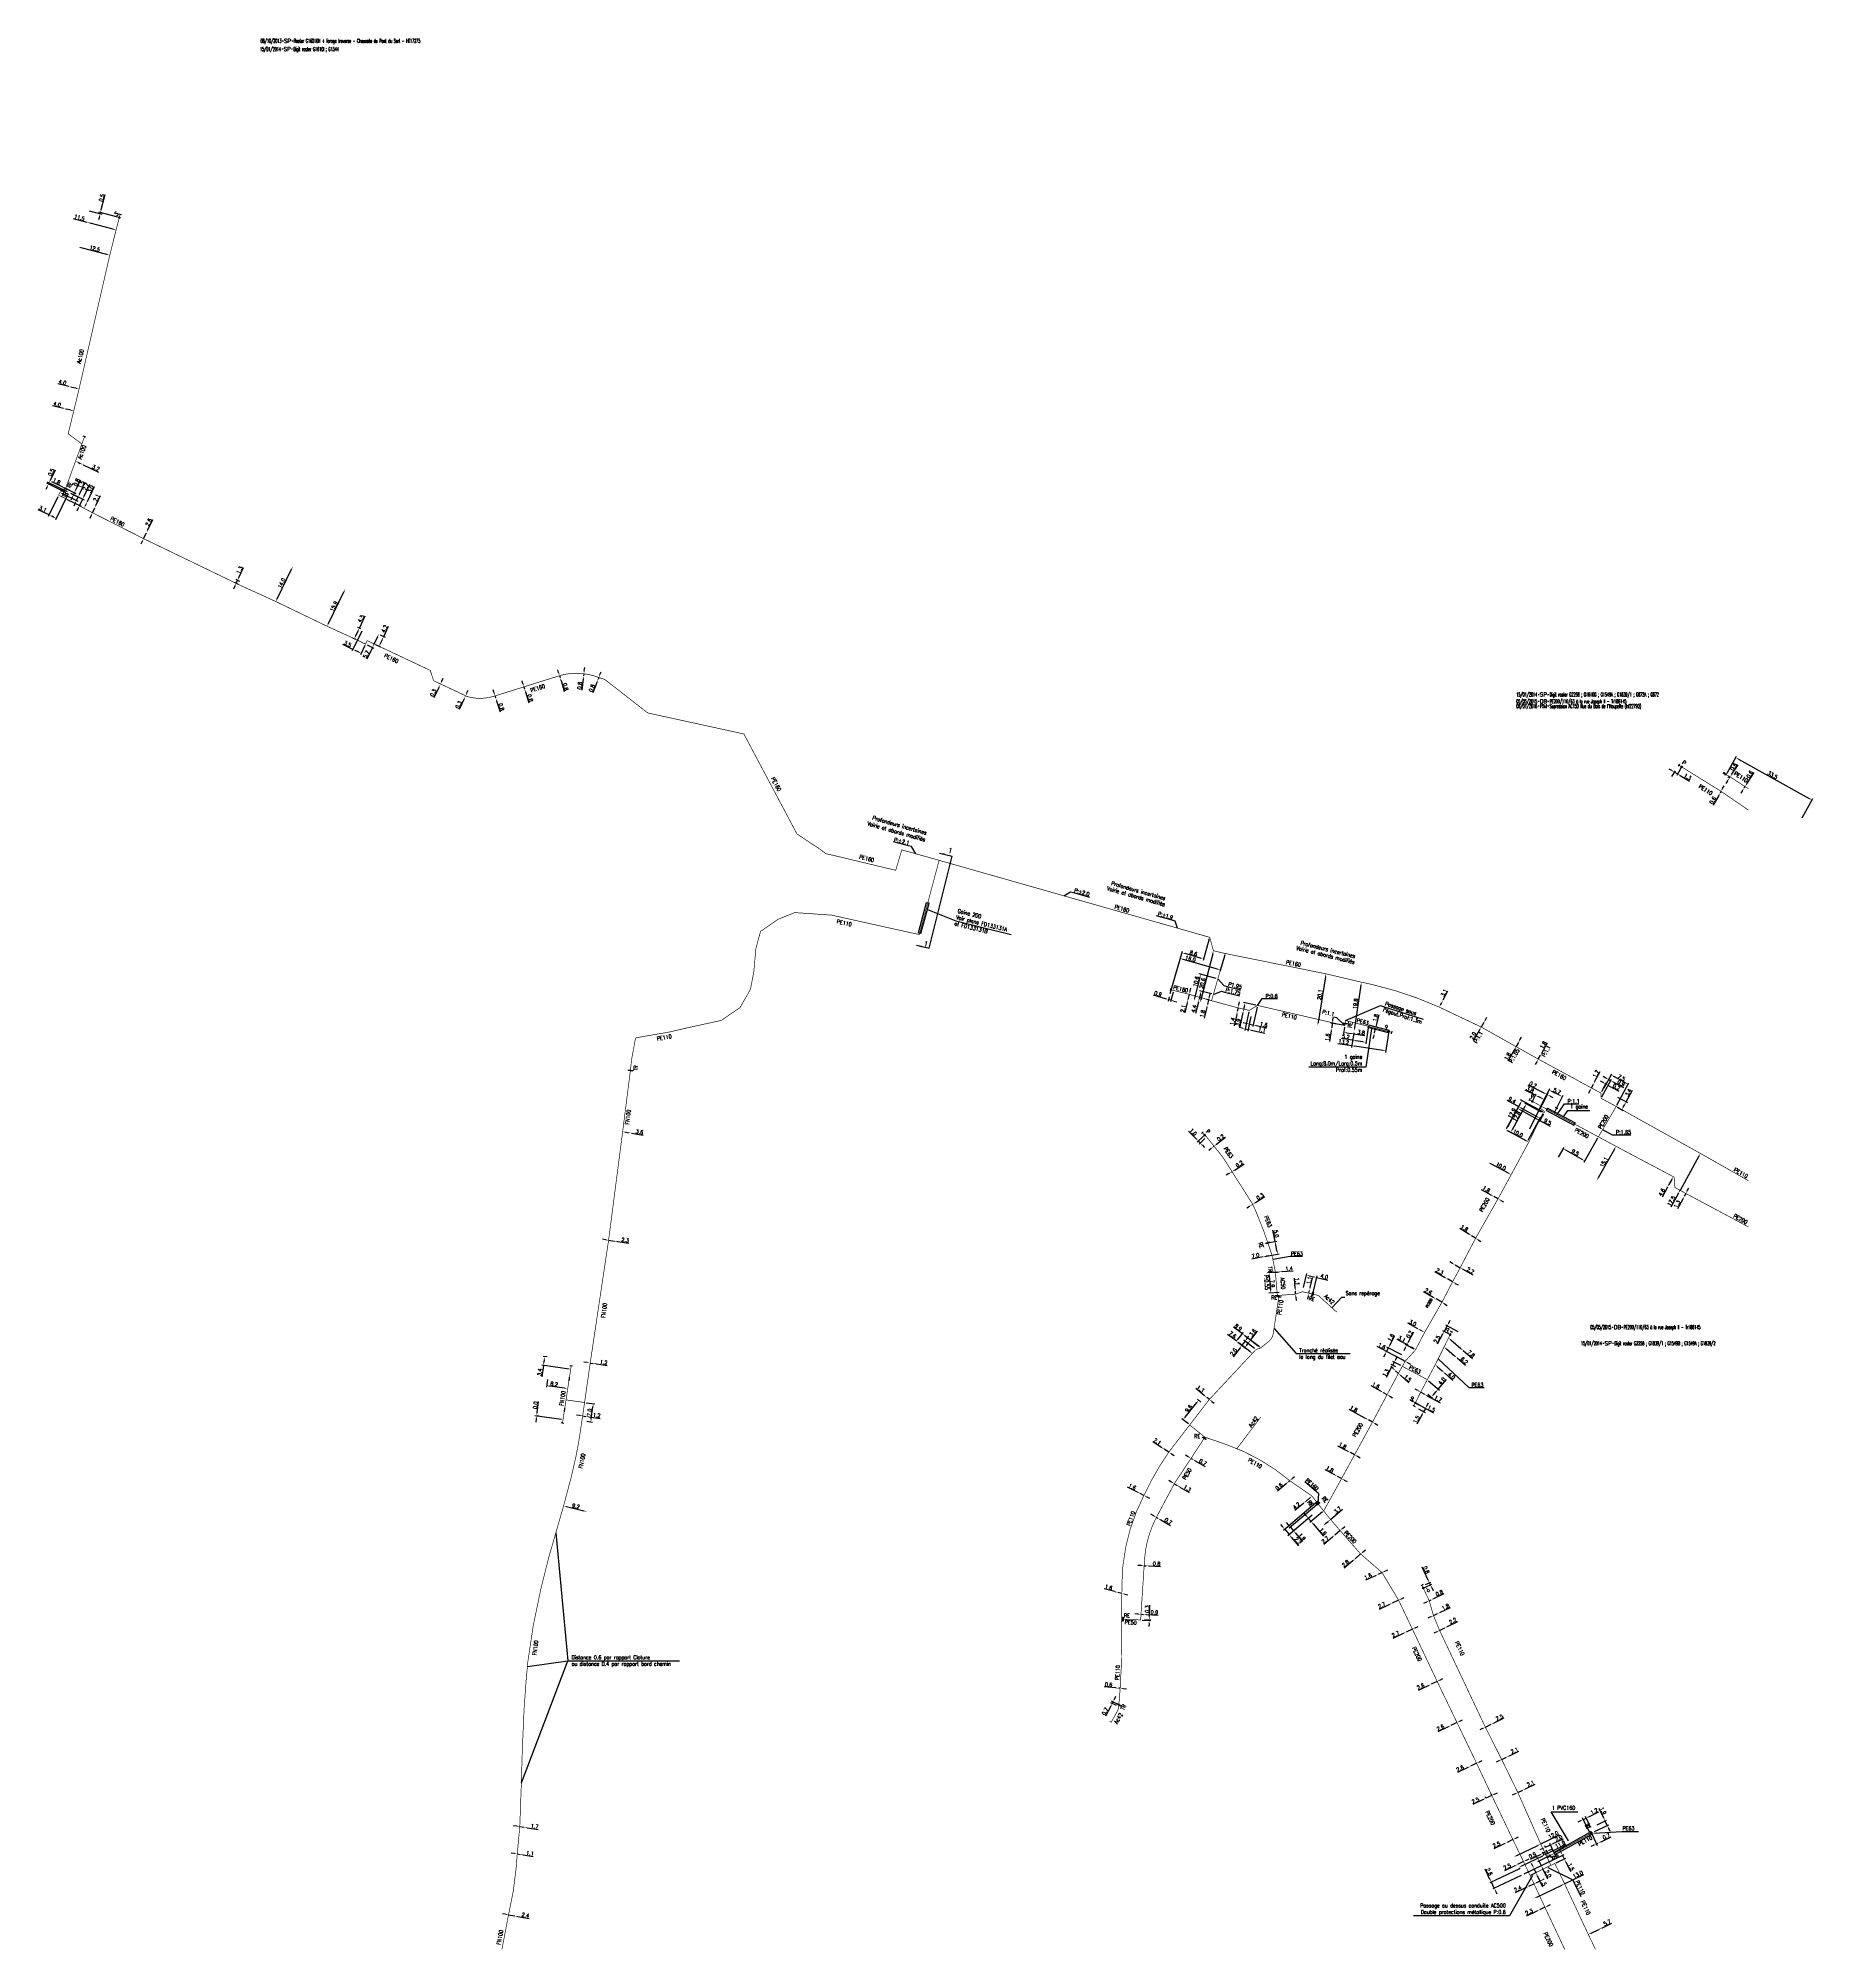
# Model space of a CAD drawing. Header units: millimetres. Extents: x 133343 to 134025, y 131000 to 131734.
import ezdxf
from ezdxf.enums import TextEntityAlignment as Align

# ---------------------------------------------------------------- set-up
doc = ezdxf.new("R2010")
doc.units = ezdxf.units.MM
doc.header["$PDMODE"] = 34
for name, pattern in [('L_25_AP', [2000, 1000, 1000]), ('L_25_FN', [2000, 1000, 1000]), ('L_25_PE', [2000, 1000, 1000])]:
    doc.linetypes.add(name, pattern=pattern)
doc.layers.get('0').update_dxf_attribs({"linetype": 'CONTINUOUS'})
doc.layers.get('Defpoints').update_dxf_attribs({"linetype": 'CONTINUOUS'})
for name, color, linetype in [('L_150', 1, 'CONTINUOUS'), ('L_300', 7, 'CONTINUOUS'), ('L_340', 7, 'CONTINUOUS'), ('L_400', 7, 'CONTINUOUS'), ('L_420', 7, 'CONTINUOUS'), ('L_910', 7, 'CONTINUOUS')]:
    doc.layers.add(name, color=color, linetype=linetype)
doc.styles.add('G_ROMANS', font='ROMANS.SHX', dxfattribs={"width": 0.75})
doc.styles.get("Standard").update_dxf_attribs({"font": 'romans.shx', "width": 0.85})
doc.dimstyles.get("Standard").update_dxf_attribs({"dimtxt": 1.5, "dimasz": 1.2, "dimexe": 0.625, "dimexo": 0.625, "dimgap": 0.25, "dimtad": 1, "dimdec": 1, "dimzin": 0, "dimdsep": 46, "dimtxsty": 'Standard', "dimcen": -0.5, "dimadec": 0, "dimazin": 0, "dimtfac": 1, "dimtdec": 1, "dimtmove": 0, "dimatfit": 3, "dimfxl": 0, "dimtolj": 1, "dimtzin": 0, "dimarcsym": 0})

# ---------------------------------------------------------------- blocks, each defined once
blk = doc.blocks.new('*D4')
at = {"layer": 'Defpoints', "color": 0, "linetype": 'Continuous', "transparency": 16777216}
for p in [(133937.66, 131050.5), (133939.62, 131046.41), (133939.22, 131044.48)]:
    blk.add_point(p, dxfattribs=at)
at = {"layer": 'L_400', "color": 0, "linetype": 'Continuous', "lineweight": -2, "transparency": 16777216}
for p, q in [((133938.74, 131051.01), (133942.52, 131052.82)), ((133935.5, 131049.46), (133934.42, 131048.95)), ((133938.95, 131045.04), (133936.32, 131050.55)), ((133936.59, 131049.98), (133937.66, 131050.5)), ((133939.35, 131046.97), (133937.39, 131051.06))]:
    blk.add_line(p, q, dxfattribs=at)
at = {"layer": 'L_400', "color": 0, "linetype": 'Continuous', "transparency": 16777216}
for points in [[(133935.42, 131049.64), (133935.59, 131049.28), (133936.59, 131049.98)], [(133938.66, 131051.2), (133938.83, 131050.83), (133937.66, 131050.5)]]:
    blk.add_solid(points, dxfattribs=at)
at = {"layer": 'L_400', "color": 0, "linetype": 'Continuous', "transparency": 16777216, "insert": (133940.74, 131053.08), "char_height": 1.5, "attachment_point": 5, "rotation": 25.57646}
blk.add_mtext('\\A1;1.2', dxfattribs=at)
blk = doc.blocks.new('L_300_05')
at = {"color": 0, "linetype": 'Continuous'}
for p, q in [((-1, 0.75), (-1, -0.75)), ((1, 0.75), (1, -0.75))]:
    blk.add_line(p, q, dxfattribs=at)
at = {"flags": 128}
blk.add_lwpolyline([(-1, 0.75), (1, -0.75), (1, 0.75), (-1, -0.75), (-1, 0.75)], dxfattribs=at)
at = {"color": 0, "linetype": 'Continuous', "style": 'G_ROMANS', "width": 0.75}
blk.add_attdef('NUM', text='', height=1.5, dxfattribs=at).set_placement((0, 2.75), align=Align.MIDDLE)
at = {"color": 0, "linetype": 'Continuous', "style": 'G_ROMANS', "width": 0.75, "flags": 3}
for tag, p in [('DEF_COUP', (0, -5.25)), ('DEF_TYPE', (0, -7.75)), ('DEF_LEG', (0, -2.75))]:
    blk.add_attdef(tag, text='', height=1.2, dxfattribs=at).set_placement(p, align=Align.MIDDLE)
blk = doc.blocks.new('L_340_21')
blk.add_hatch(color=256).paths.add_polyline_path([(0.125, 0.75), (-0.125, 0.75), (-0.125, -0.75), (0.125, -0.75)])
blk.add_lwpolyline([(-0.125, 0.75), (0.125, 0.75), (0.125, -0.75), (-0.125, -0.75)], close=True)
at = {"style": 'G_ROMANS', "width": 0.75, "flags": 8}
blk.add_attdef('RE', text='', height=1.5, dxfattribs=at).set_placement((0, 3), align=Align.MIDDLE)
at = {"color": 0, "linetype": 'Continuous', "style": 'G_ROMANS', "width": 0.75, "flags": 3}
for tag, p in [('DEF_COUP', (0, -6)), ('DEF_TYPE', (0, -8)), ('DEF_LEG', (0, -4))]:
    blk.add_attdef(tag, text='', height=1.2, dxfattribs=at).set_placement(p, align=Align.MIDDLE)
blk = doc.blocks.new('*D5')
at = {"layer": 'Defpoints', "color": 0, "linetype": 'Continuous', "transparency": 16777216}
for p in [(133939.66, 131044.69), (133942.28, 131040.84), (133942.3, 131040.8)]:
    blk.add_point(p, dxfattribs=at)
at = {"layer": 'L_340', "color": 0, "linetype": 'Continuous', "lineweight": -2, "transparency": 16777216}
for p, q in [((133940.57, 131040.01), (133939.49, 131039.5)), ((133939.93, 131044.12), (133941.92, 131039.97)), ((133941.65, 131040.53), (133942.28, 131040.84)), ((133942.03, 131041.36), (133942.01, 131041.4)), ((133943.37, 131041.35), (133947.31, 131043.24))]:
    blk.add_line(p, q, dxfattribs=at)
at = {"layer": 'L_340', "color": 0, "linetype": 'Continuous', "transparency": 16777216}
for points in [[(133940.48, 131040.2), (133940.66, 131039.83), (133941.65, 131040.53)], [(133943.28, 131041.53), (133943.45, 131041.17), (133942.28, 131040.84)]]:
    blk.add_solid(points, dxfattribs=at)
at = {"layer": 'L_340', "color": 0, "linetype": 'Continuous', "transparency": 16777216, "insert": (133945.45, 131043.46), "char_height": 1.5, "attachment_point": 5, "rotation": 25.57646}
blk.add_mtext('\\A1;0.7', dxfattribs=at)
blk = doc.blocks.new('*D6')
at = {"layer": 'Defpoints', "color": 0, "linetype": 'Continuous', "transparency": 16777216}
for p in [(133912.57, 131031.3), (133902.38, 131023.51), (133913.24, 131028.74)]:
    blk.add_point(p, dxfattribs=at)
at = {"layer": 'L_340', "color": 0, "linetype": 'Continuous', "lineweight": -2, "transparency": 16777216}
for p, q in [((133900.73, 131026.93), (133898.84, 131030.87)), ((133912, 131031.03), (133900.69, 131025.58)), ((133902.38, 131023.51), (133901.25, 131025.85)), ((133912.68, 131028.47), (133901.82, 131023.24)), ((133902.9, 131022.43), (133903.42, 131021.35))]:
    blk.add_line(p, q, dxfattribs=at)
at = {"layer": 'L_340', "color": 0, "linetype": 'Continuous', "transparency": 16777216}
for points in [[(133900.91, 131027.02), (133900.55, 131026.85), (133901.25, 131025.85)], [(133903.08, 131022.52), (133902.72, 131022.34), (133902.38, 131023.51)]]:
    blk.add_solid(points, dxfattribs=at)
at = {"layer": 'L_340', "color": 0, "linetype": 'Continuous', "transparency": 16777216, "insert": (133900.43, 131029.88), "char_height": 1.5, "attachment_point": 5, "rotation": 295.71576}
blk.add_mtext('\\A1;2.6', dxfattribs=at)
blk = doc.blocks.new('*D7')
at = {"layer": 'Defpoints', "color": 0, "linetype": 'Continuous', "transparency": 16777216}
for p in [(133940.3, 131044.99), (133941.28, 131047.57), (133944.94, 131049.34)]:
    blk.add_point(p, dxfattribs=at)
at = {"layer": 'L_150', "color": 0, "linetype": 'Continuous', "lineweight": -2, "transparency": 16777216}
for p, q in [((133944.42, 131050.42), (133942.63, 131054.14)), ((133940.86, 131045.26), (133946.33, 131047.9)), ((133941.84, 131047.84), (133945.51, 131049.61)), ((133945.77, 131047.63), (133944.94, 131049.34)), ((133946.29, 131046.55), (133946.81, 131045.46))]:
    blk.add_line(p, q, dxfattribs=at)
at = {"layer": 'L_150', "color": 0, "linetype": 'Continuous', "transparency": 16777216}
for points in [[(133944.6, 131050.51), (133944.24, 131050.33), (133944.94, 131049.34)], [(133946.47, 131046.63), (133946.11, 131046.46), (133945.77, 131047.63)]]:
    blk.add_solid(points, dxfattribs=at)
at = {"layer": 'L_150', "color": 0, "linetype": 'Continuous', "transparency": 16777216, "insert": (133944.17, 131053.25), "char_height": 1.5, "attachment_point": 5, "rotation": 295.71576}
blk.add_mtext('\\A1;1.9', dxfattribs=at)
blk = doc.blocks.new('*D8')
at = {"layer": 'Defpoints', "color": 0, "linetype": 'Continuous', "transparency": 16777216}
for p in [(133922.24, 131038.91), (133923.92, 131040.15), (133925.48, 131036.86)]:
    blk.add_point(p, dxfattribs=at)
at = {"layer": 'L_400', "color": 0, "linetype": 'Continuous', "lineweight": -2, "transparency": 16777216}
for p, q in [((133920.99, 131038.75), (133919.9, 131038.23)), ((133921.97, 131039.47), (133921.8, 131039.83)), ((133922.07, 131039.27), (133923.92, 131040.15)), ((133925.22, 131037.42), (133923.65, 131040.71)), ((133925, 131040.66), (133928.95, 131042.54))]:
    blk.add_line(p, q, dxfattribs=at)
at = {"layer": 'L_400', "color": 0, "linetype": 'Continuous', "transparency": 16777216}
for points in [[(133920.9, 131038.93), (133921.07, 131038.57), (133922.07, 131039.27)], [(133924.91, 131040.84), (133925.09, 131040.48), (133923.92, 131040.15)]]:
    blk.add_solid(points, dxfattribs=at)
at = {"layer": 'L_400', "color": 0, "linetype": 'Continuous', "transparency": 16777216, "insert": (133927.08, 131042.76), "char_height": 1.5, "attachment_point": 5, "rotation": 25.49764}
blk.add_mtext('\\A1;2.0', dxfattribs=at)
blk = doc.blocks.new('*D9')
at = {"layer": 'Defpoints', "color": 0, "linetype": 'Continuous', "transparency": 16777216}
for p in [(133813.6, 131266.12), (133813.6, 131266.12), (133816.98, 131266.77)]:
    blk.add_point(p, dxfattribs=at)
at = {"layer": 'L_150', "color": 0, "linetype": 'Continuous', "lineweight": -2, "transparency": 16777216}
for p, q in [((133813.6, 131266.12), (133809.3, 131265.28)), ((133815.8, 131266.55), (133814.77, 131266.35)), ((133817.1, 131266.16), (133817.1, 131266.16))]:
    blk.add_line(p, q, dxfattribs=at)
at = {"layer": 'L_150', "color": 0, "linetype": 'Continuous', "transparency": 16777216}
for points in [[(133814.74, 131266.54), (133814.81, 131266.15), (133813.6, 131266.12)], [(133815.76, 131266.74), (133815.84, 131266.35), (133816.98, 131266.77)]]:
    blk.add_solid(points, dxfattribs=at)
at = {"layer": 'L_150', "color": 0, "linetype": 'Continuous', "transparency": 16777216, "insert": (133810.67, 131266.57), "char_height": 1.5, "attachment_point": 5, "rotation": 10.98546}
blk.add_mtext('\\A1;7.0', dxfattribs=at)
blk = doc.blocks.new('*D10')
at = {"layer": 'Defpoints', "color": 0, "linetype": 'Continuous', "transparency": 16777216}
for p in [(133813.6, 131266.12), (133815.4, 131271.53), (133818.19, 131272.07)]:
    blk.add_point(p, dxfattribs=at)
at = {"layer": 'L_340', "color": 0, "linetype": 'Continuous', "lineweight": -2, "transparency": 16777216}
for p, q in [((133818.19, 131272.07), (133817.36, 131276.36)), ((133814.21, 131266.24), (133819.75, 131267.31)), ((133816.01, 131271.65), (133818.81, 131272.19)), ((133818.91, 131268.37), (133818.42, 131270.89))]:
    blk.add_line(p, q, dxfattribs=at)
at = {"layer": 'L_340', "color": 0, "linetype": 'Continuous', "transparency": 16777216}
for points in [[(133818.62, 131270.93), (133818.22, 131270.86), (133818.19, 131272.07)], [(133819.11, 131268.41), (133818.71, 131268.33), (133819.14, 131267.19)]]:
    blk.add_solid(points, dxfattribs=at)
at = {"layer": 'L_340', "color": 0, "linetype": 'Continuous', "transparency": 16777216, "insert": (133818.64, 131275), "char_height": 1.5, "attachment_point": 5, "rotation": 280.98546}
blk.add_mtext('\\A1;5.0', dxfattribs=at)
blk = doc.blocks.new('*D11')
at = {"layer": 'Defpoints', "color": 0, "linetype": 'Continuous', "transparency": 16777216}
for p in [(133788.75, 131310.59), (133791.13, 131312.92), (133791.68, 131312.06)]:
    blk.add_point(p, dxfattribs=at)
at = {"layer": 'L_300', "color": 0, "linetype": 'Continuous', "lineweight": -2, "transparency": 16777216}
for p, q in [((133787.91, 131311.45), (133784.98, 131314.44)), ((133790.69, 131312.49), (133788.3, 131310.15)), ((133789.45, 131309.87), (133788.75, 131310.59)), ((133791.23, 131311.62), (133789, 131309.44)), ((133790.29, 131309.02), (133791.13, 131308.16))]:
    blk.add_line(p, q, dxfattribs=at)
at = {"layer": 'L_300', "color": 0, "linetype": 'Continuous', "transparency": 16777216}
for points in [[(133788.05, 131311.59), (133787.77, 131311.31), (133788.75, 131310.59)], [(133790.43, 131309.16), (133790.15, 131308.88), (133789.45, 131309.87)]]:
    blk.add_solid(points, dxfattribs=at)
at = {"layer": 'L_300', "color": 0, "linetype": 'Continuous', "transparency": 16777216, "insert": (133786.74, 131314.07), "char_height": 1.5, "attachment_point": 5, "rotation": 314.39851}
blk.add_mtext('\\A1;1.0', dxfattribs=at)
blk = doc.blocks.new('*D12')
at = {"layer": 'Defpoints', "color": 0, "linetype": 'Continuous', "transparency": 16777216}
for p in [(133801.48, 131298.73), (133801.48, 131298.73), (133801.65, 131298.83)]:
    blk.add_point(p, dxfattribs=at)
at = {"layer": 'L_150', "color": 0, "linetype": 'Continuous', "lineweight": -2, "transparency": 16777216}
for p, q in [((133802.66, 131299.47), (133806.36, 131301.8)), ((133800.46, 131298.09), (133799.45, 131297.45)), ((133801.48, 131298.73), (133801.65, 131298.83))]:
    blk.add_line(p, q, dxfattribs=at)
at = {"layer": 'L_150', "color": 0, "linetype": 'Continuous', "transparency": 16777216}
for points in [[(133800.36, 131298.26), (133800.57, 131297.92), (133801.48, 131298.73)], [(133802.56, 131299.64), (133802.77, 131299.31), (133801.65, 131298.83)]]:
    blk.add_solid(points, dxfattribs=at)
at = {"layer": 'L_150', "color": 0, "linetype": 'Continuous', "transparency": 16777216, "insert": (133804.49, 131301.8), "char_height": 1.5, "attachment_point": 5, "rotation": 32.19171}
blk.add_mtext('\\A1;0.2', dxfattribs=at)
blk = doc.blocks.new('*D13')
at = {"layer": 'Defpoints', "color": 0, "linetype": 'Continuous', "transparency": 16777216}
for p in [(133794.59, 131308.51), (133794.59, 131308.51), (133794.75, 131308.63)]:
    blk.add_point(p, dxfattribs=at)
at = {"layer": 'L_150', "color": 0, "linetype": 'Continuous', "lineweight": -2, "transparency": 16777216}
for p, q in [((133795.7, 131309.37), (133799.15, 131312.06)), ((133793.64, 131307.78), (133792.7, 131307.04)), ((133794.59, 131308.51), (133794.75, 131308.63))]:
    blk.add_line(p, q, dxfattribs=at)
at = {"layer": 'L_150', "color": 0, "linetype": 'Continuous', "transparency": 16777216}
for points in [[(133795.57, 131309.53), (133795.82, 131309.21), (133794.75, 131308.63)], [(133793.52, 131307.93), (133793.77, 131307.62), (133794.59, 131308.51)]]:
    blk.add_solid(points, dxfattribs=at)
at = {"layer": 'L_150', "color": 0, "linetype": 'Continuous', "transparency": 16777216, "insert": (133797.28, 131311.87), "char_height": 1.5, "attachment_point": 5, "rotation": 37.87673}
blk.add_mtext('\\A1;0.2', dxfattribs=at)
blk = doc.blocks.new('L_300_12')
at = {"color": 0, "linetype": 'Continuous', "const_width": 0.497, "flags": 128}
blk.add_lwpolyline([(-0.25, 0, 1), (0.25, 0, 1)], format="xyb", close=True, dxfattribs=at)
at = {"color": 0, "linetype": 'Continuous', "style": 'G_ROMANS', "width": 0.75}
blk.add_text('P', height=1.5, dxfattribs=at).set_placement((0, 1.85), align=Align.MIDDLE)
at = {"color": 0, "linetype": 'Continuous', "style": 'G_ROMANS', "width": 0.75, "flags": 3}
for tag, p in [('DEF_COUP', (0, -7.5)), ('DEF_LEG', (0, -5)), ('DEF_TYPE', (0, -10))]:
    blk.add_attdef(tag, text='', height=1.2, dxfattribs=at).set_placement(p, align=Align.MIDDLE)
blk = doc.blocks.new('L_340_07')
at = {"color": 0, "linetype": 'Continuous', "const_width": 0.25, "flags": 128}
blk.add_lwpolyline([(0, 0), (1.25, 0)], dxfattribs=at)
at = {"color": 0, "linetype": 'Continuous', "flags": 128}
blk.add_lwpolyline([(1.25, -0.5), (1.25, 0.5)], dxfattribs=at)
at = {"color": 0, "linetype": 'Continuous', "style": 'G_ROMANS', "width": 0.75, "flags": 3}
for tag, p in [('DEF_COUP', (0.72, -5.97)), ('DEF_LEG', (0.72, -3.47)), ('DEF_TYPE', (0.72, -8.47))]:
    blk.add_attdef(tag, text='', height=1.2, dxfattribs=at).set_placement(p, align=Align.MIDDLE)
blk = doc.blocks.new('*D14')
at = {"layer": 'Defpoints', "color": 0, "linetype": 'Continuous', "transparency": 16777216}
for p in [(133809.35, 131286.15), (133809.35, 131286.15), (133809.6, 131286.31)]:
    blk.add_point(p, dxfattribs=at)
at = {"layer": 'L_150', "color": 0, "linetype": 'Continuous', "lineweight": -2, "transparency": 16777216}
for p, q in [((133810.61, 131286.96), (133814.3, 131289.31)), ((133808.33, 131285.51), (133807.32, 131284.86)), ((133809.35, 131286.15), (133809.6, 131286.31))]:
    blk.add_line(p, q, dxfattribs=at)
at = {"layer": 'L_150', "color": 0, "linetype": 'Continuous', "transparency": 16777216}
for points in [[(133810.5, 131287.13), (133810.72, 131286.79), (133809.6, 131286.31)], [(133808.23, 131285.67), (133808.44, 131285.34), (133809.35, 131286.15)]]:
    blk.add_solid(points, dxfattribs=at)
at = {"layer": 'L_150', "color": 0, "linetype": 'Continuous', "transparency": 16777216, "insert": (133812.42, 131289.3), "char_height": 1.5, "attachment_point": 5, "rotation": 32.52917}
blk.add_mtext('\\A1;0.3', dxfattribs=at)
blk = doc.blocks.new('*D15')
at = {"layer": 'Defpoints', "color": 0, "linetype": 'Continuous', "transparency": 16777216}
for p in [(133518.57, 131481.64), (133518.81, 131480.88), (133518.81, 131480.88)]:
    blk.add_point(p, dxfattribs=at)
at = {"layer": 'L_150', "color": 0, "linetype": 'Continuous', "lineweight": -2, "transparency": 16777216}
for p, q in [((133518.21, 131482.78), (133517.85, 131483.93)), ((133518.57, 131481.64), (133518.81, 131480.88)), ((133519.17, 131479.73), (133520.48, 131475.56))]:
    blk.add_line(p, q, dxfattribs=at)
at = {"layer": 'L_150', "color": 0, "linetype": 'Continuous', "transparency": 16777216}
for points in [[(133518.4, 131482.84), (133518.02, 131482.72), (133518.57, 131481.64)], [(133519.36, 131479.79), (133518.98, 131479.67), (133518.81, 131480.88)]]:
    blk.add_solid(points, dxfattribs=at)
at = {"layer": 'L_150', "color": 0, "linetype": 'Continuous', "transparency": 16777216, "insert": (133520.96, 131477.37), "char_height": 1.5, "attachment_point": 5, "rotation": 287.42604}
blk.add_mtext('\\A1;0.8', dxfattribs=at)
blk = doc.blocks.new('*D16')
at = {"layer": 'Defpoints', "color": 0, "linetype": 'Continuous', "transparency": 16777216}
for p in [(133507.16, 131481.41), (133507.29, 131481.68), (133507.29, 131481.68)]:
    blk.add_point(p, dxfattribs=at)
at = {"layer": 'L_150', "color": 0, "linetype": 'Continuous', "lineweight": -2, "transparency": 16777216}
for p, q in [((133506.65, 131480.32), (133504.78, 131476.37)), ((133507.29, 131481.68), (133507.16, 131481.41)), ((133507.8, 131482.77), (133508.31, 131483.85))]:
    blk.add_line(p, q, dxfattribs=at)
at = {"layer": 'L_150', "color": 0, "linetype": 'Continuous', "transparency": 16777216}
for points in [[(133506.47, 131480.41), (133506.83, 131480.24), (133507.16, 131481.41)], [(133507.62, 131482.85), (133507.98, 131482.68), (133507.29, 131481.68)]]:
    blk.add_solid(points, dxfattribs=at)
at = {"layer": 'L_150', "color": 0, "linetype": 'Continuous', "transparency": 16777216, "insert": (133504.55, 131478.23), "char_height": 1.5, "attachment_point": 5, "rotation": 64.73054}
blk.add_mtext('\\A1;0.3', dxfattribs=at)
blk = doc.blocks.new('*D17')
at = {"layer": 'Defpoints', "color": 0, "linetype": 'Continuous', "transparency": 16777216}
for p in [(133558.12, 131487.97), (133558.12, 131487.97), (133558.41, 131488.72)]:
    blk.add_point(p, dxfattribs=at)
at = {"layer": 'L_150', "color": 0, "linetype": 'Continuous', "lineweight": -2, "transparency": 16777216}
for p, q in [((133557.69, 131486.85), (133556.11, 131482.78)), ((133558.41, 131488.72), (133558.12, 131487.97)), ((133558.85, 131489.84), (133559.28, 131490.96))]:
    blk.add_line(p, q, dxfattribs=at)
at = {"layer": 'L_150', "color": 0, "linetype": 'Continuous', "transparency": 16777216}
for points in [[(133557.5, 131486.93), (133557.88, 131486.78), (133558.12, 131487.97)], [(133558.66, 131489.91), (133559.03, 131489.77), (133558.41, 131488.72)]]:
    blk.add_solid(points, dxfattribs=at)
at = {"layer": 'L_150', "color": 0, "linetype": 'Continuous', "transparency": 16777216, "insert": (133555.75, 131484.62), "char_height": 1.5, "attachment_point": 5, "rotation": 68.83347}
blk.add_mtext('\\A1;0.8', dxfattribs=at)
blk = doc.blocks.new('*D18')
at = {"layer": 'Defpoints', "color": 0, "linetype": 'Continuous', "transparency": 16777216}
for p in [(133552.6, 131489.38), (133552.7, 131490.18), (133552.7, 131490.18)]:
    blk.add_point(p, dxfattribs=at)
at = {"layer": 'L_150', "color": 0, "linetype": 'Continuous', "lineweight": -2, "transparency": 16777216}
for p, q in [((133552.45, 131488.19), (133551.9, 131483.86)), ((133552.7, 131490.18), (133552.6, 131489.38)), ((133552.85, 131491.37), (133553, 131492.56)), ((133553.22, 131489.31), (133553.22, 131489.31)), ((133553.32, 131490.1), (133553.32, 131490.1))]:
    blk.add_line(p, q, dxfattribs=at)
at = {"layer": 'L_150', "color": 0, "linetype": 'Continuous', "transparency": 16777216}
for points in [[(133552.25, 131488.22), (133552.64, 131488.17), (133552.6, 131489.38)], [(133552.65, 131491.39), (133553.05, 131491.34), (133552.7, 131490.18)]]:
    blk.add_solid(points, dxfattribs=at)
at = {"layer": 'L_150', "color": 0, "linetype": 'Continuous', "transparency": 16777216, "insert": (133551.1, 131485.55), "char_height": 1.5, "attachment_point": 5, "rotation": 82.80343}
blk.add_mtext('\\A1;0.8', dxfattribs=at)
blk = doc.blocks.new('*D19')
at = {"layer": 'Defpoints', "color": 0, "linetype": 'Continuous', "transparency": 16777216}
for p in [(133543.35, 131489.43), (133543.57, 131488.66), (133543.57, 131488.66)]:
    blk.add_point(p, dxfattribs=at)
at = {"layer": 'L_150', "color": 0, "linetype": 'Continuous', "lineweight": -2, "transparency": 16777216}
for p, q in [((133543.01, 131490.58), (133542.67, 131491.73)), ((133543.35, 131489.43), (133543.57, 131488.66)), ((133543.91, 131487.51), (133545.15, 131483.31))]:
    blk.add_line(p, q, dxfattribs=at)
at = {"layer": 'L_150', "color": 0, "linetype": 'Continuous', "transparency": 16777216}
for points in [[(133543.2, 131490.63), (133542.82, 131490.52), (133543.35, 131489.43)], [(133544.11, 131487.56), (133543.72, 131487.45), (133543.57, 131488.66)]]:
    blk.add_solid(points, dxfattribs=at)
at = {"layer": 'L_150', "color": 0, "linetype": 'Continuous', "transparency": 16777216, "insert": (133545.66, 131485.12), "char_height": 1.5, "attachment_point": 5, "rotation": 286.38444}
blk.add_mtext('\\A1;0.8', dxfattribs=at)
blk = doc.blocks.new('*D20')
at = {"layer": 'Defpoints', "color": 0, "linetype": 'Continuous', "transparency": 16777216}
for p in [(133529.67, 131485.12), (133529.67, 131485.12), (133529.9, 131484.36)]:
    blk.add_point(p, dxfattribs=at)
at = {"layer": 'L_150', "color": 0, "linetype": 'Continuous', "lineweight": -2, "transparency": 16777216}
for p, q in [((133529.31, 131486.27), (133528.95, 131487.41)), ((133529.67, 131485.12), (133529.9, 131484.36)), ((133530.26, 131483.21), (133531.57, 131479.04))]:
    blk.add_line(p, q, dxfattribs=at)
at = {"layer": 'L_150', "color": 0, "linetype": 'Continuous', "transparency": 16777216}
for points in [[(133529.5, 131486.33), (133529.11, 131486.21), (133529.67, 131485.12)], [(133530.45, 131483.27), (133530.07, 131483.15), (133529.9, 131484.36)]]:
    blk.add_solid(points, dxfattribs=at)
at = {"layer": 'L_150', "color": 0, "linetype": 'Continuous', "transparency": 16777216, "insert": (133532.05, 131480.85), "char_height": 1.5, "attachment_point": 5, "rotation": 287.42604}
blk.add_mtext('\\A1;0.8', dxfattribs=at)
blk = doc.blocks.new('*D21')
at = {"layer": 'Defpoints', "color": 0, "linetype": 'Continuous', "transparency": 16777216}
for p in [(133497.47, 131485.98), (133497.6, 131486.25), (133497.6, 131486.25)]:
    blk.add_point(p, dxfattribs=at)
at = {"layer": 'L_150', "color": 0, "linetype": 'Continuous', "lineweight": -2, "transparency": 16777216}
for p, q in [((133497.6, 131486.25), (133497.47, 131485.98)), ((133498.11, 131487.34), (133498.62, 131488.42)), ((133496.96, 131484.9), (133495.09, 131480.94))]:
    blk.add_line(p, q, dxfattribs=at)
at = {"layer": 'L_150', "color": 0, "linetype": 'Continuous', "transparency": 16777216}
for points in [[(133496.78, 131484.98), (133497.14, 131484.81), (133497.47, 131485.98)], [(133497.93, 131487.42), (133498.29, 131487.25), (133497.6, 131486.25)]]:
    blk.add_solid(points, dxfattribs=at)
at = {"layer": 'L_150', "color": 0, "linetype": 'Continuous', "transparency": 16777216, "insert": (133494.87, 131482.8), "char_height": 1.5, "attachment_point": 5, "rotation": 64.73054}
blk.add_mtext('\\A1;0.3', dxfattribs=at)
blk = doc.blocks.new('*D22')
at = {"layer": 'Defpoints', "color": 0, "linetype": 'Continuous', "transparency": 16777216}
for p in [(133440.92, 131531.38), (133440.92, 131531.38), (133434.33, 131517.92)]:
    blk.add_point(p, dxfattribs=at)
at = {"layer": 'L_150', "color": 0, "linetype": 'Continuous', "lineweight": -2, "transparency": 16777216}
for p, q in [((133434.86, 131519), (133440.39, 131530.3)), ((133433.77, 131518.19), (133433.77, 131518.19))]:
    blk.add_line(p, q, dxfattribs=at)
at = {"layer": 'L_150', "color": 0, "linetype": 'Continuous', "transparency": 16777216}
for points in [[(133440.21, 131530.39), (133440.57, 131530.22), (133440.92, 131531.38)], [(133434.68, 131519.09), (133435.04, 131518.91), (133434.33, 131517.92)]]:
    blk.add_solid(points, dxfattribs=at)
at = {"layer": 'L_150', "color": 0, "linetype": 'Continuous', "transparency": 16777216, "insert": (133436.65, 131524.94), "char_height": 1.5, "attachment_point": 5, "rotation": 63.93213}
blk.add_mtext('\\A1;14.0', dxfattribs=at)
blk = doc.blocks.new('*D23')
at = {"layer": 'Defpoints', "color": 0, "linetype": 'Continuous', "transparency": 16777216}
for p in [(133461.06, 131522.69), (133461.06, 131522.69), (133454.07, 131508.41)]:
    blk.add_point(p, dxfattribs=at)
at = {"layer": 'L_150', "color": 0, "linetype": 'Continuous', "lineweight": -2, "transparency": 16777216}
for p, q in [((133454.6, 131509.49), (133460.53, 131521.62)), ((133454.64, 131508.14), (133454.64, 131508.14))]:
    blk.add_line(p, q, dxfattribs=at)
at = {"layer": 'L_150', "color": 0, "linetype": 'Continuous', "transparency": 16777216}
for points in [[(133460.35, 131521.7), (133460.71, 131521.53), (133461.06, 131522.69)], [(133454.42, 131509.58), (133454.78, 131509.4), (133454.07, 131508.41)]]:
    blk.add_solid(points, dxfattribs=at)
at = {"layer": 'L_150', "color": 0, "linetype": 'Continuous', "transparency": 16777216, "insert": (133456.71, 131516.07), "char_height": 1.5, "attachment_point": 5, "rotation": 63.93302}
blk.add_mtext('\\A1;15.9', dxfattribs=at)
blk = doc.blocks.new('*D24')
at = {"layer": 'Defpoints', "color": 0, "linetype": 'Continuous', "transparency": 16777216}
for p in [(133466.48, 131507.69), (133465.69, 131503.08), (133467.62, 131507.14)]:
    blk.add_point(p, dxfattribs=at)
at = {"layer": 'L_150', "color": 0, "linetype": 'Continuous', "lineweight": -2, "transparency": 16777216}
for p, q in [((133467.06, 131507.41), (133465.92, 131507.96)), ((133466.48, 131507.69), (133468.71, 131512.37)), ((133465.13, 131503.35), (133463.98, 131503.89)), ((133465.06, 131504.71), (133465.97, 131506.6))]:
    blk.add_line(p, q, dxfattribs=at)
at = {"layer": 'L_150', "color": 0, "linetype": 'Continuous', "transparency": 16777216}
for points in [[(133465.79, 131506.69), (133466.15, 131506.52), (133466.48, 131507.69)], [(133464.88, 131504.79), (133465.24, 131504.62), (133464.55, 131503.62)]]:
    blk.add_solid(points, dxfattribs=at)
at = {"layer": 'L_150', "color": 0, "linetype": 'Continuous', "transparency": 16777216, "insert": (133467.12, 131511.36), "char_height": 1.5, "attachment_point": 5, "rotation": 64.54609}
blk.add_mtext('\\A1;4.5', dxfattribs=at)
blk = doc.blocks.new('*D25')
at = {"layer": 'Defpoints', "color": 0, "linetype": 'Continuous', "transparency": 16777216}
for p in [(133467.62, 131507.14), (133468.83, 131501.53), (133463.99, 131499.52)]:
    blk.add_point(p, dxfattribs=at)
at = {"layer": 'L_150', "color": 0, "linetype": 'Continuous', "lineweight": -2, "transparency": 16777216}
for p, q in [((133463.99, 131499.52), (133460.05, 131501.39)), ((133467.36, 131506.58), (133463.73, 131498.95)), ((133468.56, 131500.97), (133466.89, 131497.45)), ((133466.07, 131498.53), (133465.08, 131499))]:
    blk.add_line(p, q, dxfattribs=at)
at = {"layer": 'L_150', "color": 0, "linetype": 'Continuous', "transparency": 16777216}
for points in [[(133465.16, 131499.18), (133464.99, 131498.82), (133463.99, 131499.52)], [(133466.16, 131498.71), (133465.98, 131498.35), (133467.15, 131498.01)]]:
    blk.add_solid(points, dxfattribs=at)
at = {"layer": 'L_150', "color": 0, "linetype": 'Continuous', "transparency": 16777216, "insert": (133461.91, 131501.62), "char_height": 1.5, "attachment_point": 5, "rotation": 334.54609}
blk.add_mtext('\\A1;3.5', dxfattribs=at)
blk = doc.blocks.new('*D26')
at = {"layer": 'Defpoints', "color": 0, "linetype": 'Continuous', "transparency": 16777216}
for p in [(133472.1, 131501.64), (133473.89, 131505.38), (133475.82, 131504.46)]:
    blk.add_point(p, dxfattribs=at)
at = {"layer": 'L_150', "color": 0, "linetype": 'Continuous', "lineweight": -2, "transparency": 16777216}
for p, q in [((133475.82, 131504.46), (133477.7, 131508.41)), ((133472.66, 131501.37), (133474.59, 131500.45)), ((133474.45, 131505.11), (133476.38, 131504.19)), ((133474.55, 131501.8), (133475.3, 131503.38))]:
    blk.add_line(p, q, dxfattribs=at)
at = {"layer": 'L_150', "color": 0, "linetype": 'Continuous', "transparency": 16777216}
for points in [[(133474.37, 131501.89), (133474.73, 131501.71), (133474.03, 131500.72)], [(133475.12, 131503.47), (133475.48, 131503.29), (133475.82, 131504.46)]]:
    blk.add_solid(points, dxfattribs=at)
at = {"layer": 'L_150', "color": 0, "linetype": 'Continuous', "transparency": 16777216, "insert": (133476.12, 131507.41), "char_height": 1.5, "attachment_point": 5, "rotation": 64.4693}
blk.add_mtext('\\A1;4.2', dxfattribs=at)
blk = doc.blocks.new('*D27')
at = {"layer": 'Defpoints', "color": 0, "linetype": 'Continuous', "transparency": 16777216}
for p in [(133468.83, 131501.53), (133473.89, 131505.38), (133473.89, 131505.38)]:
    blk.add_point(p, dxfattribs=at)
at = {"layer": 'L_150', "color": 0, "linetype": 'Continuous', "lineweight": -2, "transparency": 16777216}
for p, q in [((133471.45, 131500.28), (133469.28, 131495.73)), ((133469.4, 131501.27), (133472.02, 131500.01)), ((133473.37, 131504.3), (133471.97, 131501.37))]:
    blk.add_line(p, q, dxfattribs=at)
at = {"layer": 'L_150', "color": 0, "linetype": 'Continuous', "transparency": 16777216}
for points in [[(133471.79, 131501.45), (133472.15, 131501.28), (133471.45, 131500.28)], [(133473.19, 131504.39), (133473.55, 131504.21), (133473.89, 131505.38)]]:
    blk.add_solid(points, dxfattribs=at)
at = {"layer": 'L_150', "color": 0, "linetype": 'Continuous', "transparency": 16777216, "insert": (133469.06, 131497.59), "char_height": 1.5, "attachment_point": 5, "rotation": 64.4693}
blk.add_mtext('\\A1;5.7', dxfattribs=at)
blk = doc.blocks.new('*D28')
at = {"layer": 'Defpoints', "color": 0, "linetype": 'Continuous', "transparency": 16777216}
for p in [(133784.73, 131364.94), (133784.73, 131364.94), (133785.23, 131366.99)]:
    blk.add_point(p, dxfattribs=at)
at = {"layer": 'L_150', "color": 0, "linetype": 'Continuous', "lineweight": -2, "transparency": 16777216}
for p, q in [((133785.51, 131368.15), (133785.8, 131369.32)), ((133784.44, 131363.78), (133783.49, 131359.89)), ((133785.23, 131366.99), (133784.73, 131364.94))]:
    blk.add_line(p, q, dxfattribs=at)
at = {"layer": 'L_150', "color": 0, "linetype": 'Continuous', "transparency": 16777216}
for points in [[(133785.32, 131368.2), (133785.71, 131368.1), (133785.23, 131366.99)], [(133784.25, 131363.83), (133784.63, 131363.73), (133784.73, 131364.94)]]:
    blk.add_solid(points, dxfattribs=at)
at = {"layer": 'L_150', "color": 0, "linetype": 'Continuous', "transparency": 16777216, "insert": (133782.85, 131361.49), "char_height": 1.5, "attachment_point": 5, "rotation": 76.23805}
blk.add_mtext('\\A1;2.1', dxfattribs=at)
blk = doc.blocks.new('*D29')
at = {"layer": 'Defpoints', "color": 0, "linetype": 'Continuous', "transparency": 16777216}
for p in [(133788.72, 131363.94), (133788.72, 131363.94), (133794.5, 131367.02)]:
    blk.add_point(p, dxfattribs=at)
at = {"layer": 'L_150', "color": 0, "linetype": 'Continuous', "lineweight": -2, "transparency": 16777216}
for p, q in [((133793.89, 131367.17), (133789.2, 131368.37)), ((133788.72, 131363.94), (133787.62, 131359.65)), ((133789.51, 131367.05), (133789.01, 131365.11))]:
    blk.add_line(p, q, dxfattribs=at)
at = {"layer": 'L_150', "color": 0, "linetype": 'Continuous', "transparency": 16777216}
for points in [[(133789.32, 131367.1), (133789.7, 131367), (133789.81, 131368.21)], [(133788.82, 131365.16), (133789.21, 131365.06), (133788.72, 131363.94)]]:
    blk.add_solid(points, dxfattribs=at)
at = {"layer": 'L_150', "color": 0, "linetype": 'Continuous', "transparency": 16777216, "insert": (133787.05, 131361.46), "char_height": 1.5, "attachment_point": 5, "rotation": 75.69374}
blk.add_mtext('\\A1;4.4', dxfattribs=at)
blk = doc.blocks.new('*D30')
at = {"layer": 'Defpoints', "color": 0, "linetype": 'Continuous', "transparency": 16777216}
for p in [(133796.21, 131372.97), (133786.98, 131364.39), (133786.98, 131364.39)]:
    blk.add_point(p, dxfattribs=at)
at = {"layer": 'L_150', "color": 0, "linetype": 'Continuous', "lineweight": -2, "transparency": 16777216}
for p, q in [((133789.3, 131373.5), (133787.28, 131365.55)), ((133795.6, 131373.13), (133788.99, 131374.81))]:
    blk.add_line(p, q, dxfattribs=at)
at = {"layer": 'L_150', "color": 0, "linetype": 'Continuous', "transparency": 16777216}
for points in [[(133789.11, 131373.54), (133789.5, 131373.45), (133789.6, 131374.66)], [(133787.08, 131365.6), (133787.47, 131365.5), (133786.98, 131364.39)]]:
    blk.add_solid(points, dxfattribs=at)
at = {"layer": 'L_150', "color": 0, "linetype": 'Continuous', "transparency": 16777216, "insert": (133787.86, 131371.9), "char_height": 1.5, "attachment_point": 5, "rotation": 75.69374}
blk.add_mtext('\\A1;10.6', dxfattribs=at)
blk = doc.blocks.new('*D31')
at = {"layer": 'Defpoints', "color": 0, "linetype": 'Continuous', "transparency": 16777216}
for p in [(133794.5, 131383.73), (133789.41, 131363.77), (133789.41, 131363.77)]:
    blk.add_point(p, dxfattribs=at)
at = {"layer": 'L_150', "color": 0, "linetype": 'Continuous', "lineweight": -2, "transparency": 16777216}
blk.add_line((133794.21, 131382.56), (133789.71, 131364.93), dxfattribs=at)
at = {"layer": 'L_150', "color": 0, "linetype": 'Continuous', "transparency": 16777216}
for points in [[(133794.01, 131382.61), (133794.4, 131382.52), (133794.5, 131383.73)], [(133789.52, 131364.98), (133789.9, 131364.88), (133789.41, 131363.77)]]:
    blk.add_solid(points, dxfattribs=at)
at = {"layer": 'L_150', "color": 0, "linetype": 'Continuous', "transparency": 16777216, "insert": (133790.28, 131371.2), "char_height": 1.5, "attachment_point": 5, "rotation": 75.69374}
blk.add_mtext('\\A1;20.6', dxfattribs=at)
blk = doc.blocks.new('*D32')
at = {"layer": 'Defpoints', "color": 0, "linetype": 'Continuous', "transparency": 16777216}
for p in [(133803.98, 131361.78), (133803.68, 131360.41), (133803.68, 131360.41)]:
    blk.add_point(p, dxfattribs=at)
at = {"layer": 'L_150', "color": 0, "linetype": 'Continuous', "lineweight": -2, "transparency": 16777216}
for p, q in [((133803.98, 131361.78), (133803.68, 131360.41)), ((133804.23, 131362.95), (133804.49, 131364.13)), ((133803.43, 131359.24), (133802.48, 131354.89))]:
    blk.add_line(p, q, dxfattribs=at)
at = {"layer": 'L_150', "color": 0, "linetype": 'Continuous', "transparency": 16777216}
for points in [[(133804.04, 131363), (133804.43, 131362.91), (133803.98, 131361.78)], [(133803.23, 131359.28), (133803.62, 131359.2), (133803.68, 131360.41)]]:
    blk.add_solid(points, dxfattribs=at)
at = {"layer": 'L_150', "color": 0, "linetype": 'Continuous', "transparency": 16777216, "insert": (133801.83, 131356.59), "char_height": 1.5, "attachment_point": 5, "rotation": 77.70902}
blk.add_mtext('\\A1;1.4', dxfattribs=at)
blk = doc.blocks.new('*D33')
at = {"layer": 'Defpoints', "color": 0, "linetype": 'Continuous', "transparency": 16777216}
for p in [(133808.29, 131360.84), (133807.81, 131353.5), (133809.02, 131359.03)]:
    blk.add_point(p, dxfattribs=at)
at = {"layer": 'L_150', "color": 0, "linetype": 'Continuous', "lineweight": -2, "transparency": 16777216}
for p, q in [((133805.57, 131353.98), (133804.39, 131354.24)), ((133808.16, 131360.23), (133806.61, 131353.12)), ((133806.74, 131353.73), (133807.81, 131353.5)), ((133808.89, 131358.42), (133807.68, 131352.88)), ((133808.99, 131353.24), (133814.25, 131352.09))]:
    blk.add_line(p, q, dxfattribs=at)
at = {"layer": 'L_150', "color": 0, "linetype": 'Continuous', "transparency": 16777216}
for points in [[(133805.61, 131354.18), (133805.52, 131353.79), (133806.74, 131353.73)], [(133809.03, 131353.44), (133808.94, 131353.04), (133807.81, 131353.5)]]:
    blk.add_solid(points, dxfattribs=at)
at = {"layer": 'L_150', "color": 0, "linetype": 'Continuous', "transparency": 16777216, "insert": (133813.18, 131353.35), "char_height": 1.5, "attachment_point": 5, "rotation": 347.70902}
blk.add_mtext('\\A1;1.1', dxfattribs=at)
blk = doc.blocks.new('*D34')
at = {"layer": 'Defpoints', "color": 0, "linetype": 'Continuous', "transparency": 16777216}
for p in [(133811.41, 131362.72), (133805.82, 131359.95), (133805.82, 131359.95)]:
    blk.add_point(p, dxfattribs=at)
at = {"layer": 'L_150', "color": 0, "linetype": 'Continuous', "lineweight": -2, "transparency": 16777216}
for p, q in [((133810.8, 131362.86), (133806.04, 131363.89)), ((133806.4, 131362.59), (133806.08, 131361.12)), ((133805.82, 131359.95), (133804.63, 131354.47)), ((133805.21, 131360.08), (133805.21, 131360.08))]:
    blk.add_line(p, q, dxfattribs=at)
at = {"layer": 'L_150', "color": 0, "linetype": 'Continuous', "transparency": 16777216}
for points in [[(133805.88, 131361.16), (133806.27, 131361.08), (133805.82, 131359.95)], [(133806.2, 131362.63), (133806.59, 131362.54), (133806.65, 131363.76)]]:
    blk.add_solid(points, dxfattribs=at)
at = {"layer": 'L_150', "color": 0, "linetype": 'Continuous', "transparency": 16777216, "insert": (133803.98, 131356.2), "char_height": 1.5, "attachment_point": 5, "rotation": 77.70902}
blk.add_mtext('\\A1;3.9', dxfattribs=at)
blk = doc.blocks.new('*D35')
at = {"layer": 'Defpoints', "color": 0, "linetype": 'Continuous', "transparency": 16777216}
for p in [(133844.98, 131354.99), (133848.35, 131351.8), (133848.51, 131352.87)]:
    blk.add_point(p, dxfattribs=at)
at = {"layer": 'L_150', "color": 0, "linetype": 'Continuous', "lineweight": -2, "transparency": 16777216}
for p, q in [((133844.89, 131354.38), (133844.49, 131351.75)), ((133845.77, 131352.19), (133847.16, 131351.98)), ((133848.41, 131352.25), (133848.25, 131351.18)), ((133848.35, 131351.8), (133852.67, 131351.15))]:
    blk.add_line(p, q, dxfattribs=at)
at = {"layer": 'L_150', "color": 0, "linetype": 'Continuous', "transparency": 16777216}
for points in [[(133845.8, 131352.39), (133845.74, 131351.99), (133844.59, 131352.37)], [(133847.19, 131352.18), (133847.13, 131351.78), (133848.35, 131351.8)]]:
    blk.add_solid(points, dxfattribs=at)
at = {"layer": 'L_150', "color": 0, "linetype": 'Continuous', "transparency": 16777216, "insert": (133851.25, 131352.38), "char_height": 1.5, "attachment_point": 5, "rotation": 351.44075}
blk.add_mtext('\\A1;3.8', dxfattribs=at)
blk = doc.blocks.new('*D36')
at = {"layer": 'Defpoints', "color": 0, "linetype": 'Continuous', "transparency": 16777216}
for p in [(133779.2, 131368.46), (133777.26, 131364.98), (133777.74, 131366.64)]:
    blk.add_point(p, dxfattribs=at)
at = {"layer": 'L_340', "color": 0, "linetype": 'Continuous', "lineweight": -2, "transparency": 16777216}
for p, q in [((133776.11, 131365.31), (133771.44, 131366.65)), ((133777.56, 131366.04), (133777.09, 131364.38)), ((133778.12, 131364.73), (133777.26, 131364.98)), ((133779.02, 131367.86), (133777.95, 131364.13)), ((133779.28, 131364.4), (133780.43, 131364.07))]:
    blk.add_line(p, q, dxfattribs=at)
at = {"layer": 'L_340', "color": 0, "linetype": 'Continuous', "transparency": 16777216}
for points in [[(133776.16, 131365.5), (133776.05, 131365.12), (133777.26, 131364.98)], [(133779.33, 131364.59), (133779.22, 131364.21), (133778.12, 131364.73)]]:
    blk.add_solid(points, dxfattribs=at)
at = {"layer": 'L_340', "color": 0, "linetype": 'Continuous', "transparency": 16777216, "insert": (133773.22, 131367.18), "char_height": 1.5, "attachment_point": 5, "rotation": 343.95826}
blk.add_mtext('\\A1;0.9', dxfattribs=at)
blk = doc.blocks.new('*D37')
at = {"layer": 'Defpoints', "color": 0, "linetype": 'Continuous', "transparency": 16777216}
for p in [(133799, 131382.68), (133781.79, 131380.73), (133777.74, 131366.64)]:
    blk.add_point(p, dxfattribs=at)
at = {"layer": 'L_150', "color": 0, "linetype": 'Continuous', "lineweight": -2, "transparency": 16777216}
for p, q in [((133777.91, 131367.24), (133781.96, 131381.33)), ((133796.02, 131376.64), (133782.94, 131380.4)), ((133798.83, 131382.08), (133797, 131375.71))]:
    blk.add_line(p, q, dxfattribs=at)
at = {"layer": 'L_150', "color": 0, "linetype": 'Continuous', "transparency": 16777216}
for points in [[(133783, 131380.59), (133782.89, 131380.21), (133781.79, 131380.73)], [(133796.07, 131376.83), (133795.96, 131376.45), (133797.17, 131376.31)]]:
    blk.add_solid(points, dxfattribs=at)
at = {"layer": 'L_150', "color": 0, "linetype": 'Continuous', "transparency": 16777216, "insert": (133785.7, 131380.65), "char_height": 1.5, "attachment_point": 5, "rotation": 343.95826}
blk.add_mtext('\\A1;16.0', dxfattribs=at)
blk = doc.blocks.new('*D38')
at = {"layer": 'Defpoints', "color": 0, "linetype": 'Continuous', "transparency": 16777216}
for p in [(133782.43, 131382.97), (133793.08, 131388.89), (133777.74, 131366.64)]:
    blk.add_point(p, dxfattribs=at)
at = {"layer": 'L_150', "color": 0, "linetype": 'Continuous', "lineweight": -2, "transparency": 16777216}
for p, q in [((133777.91, 131367.24), (133782.61, 131383.58)), ((133789.55, 131380.93), (133783.59, 131382.64)), ((133792.91, 131388.29), (133790.53, 131380))]:
    blk.add_line(p, q, dxfattribs=at)
at = {"layer": 'L_150', "color": 0, "linetype": 'Continuous', "transparency": 16777216}
for points in [[(133783.64, 131382.84), (133783.53, 131382.45), (133782.43, 131382.97)], [(133789.6, 131381.12), (133789.49, 131380.74), (133790.7, 131380.6)]]:
    blk.add_solid(points, dxfattribs=at)
at = {"layer": 'L_150', "color": 0, "linetype": 'Continuous', "transparency": 16777216, "insert": (133786.84, 131382.75), "char_height": 1.5, "attachment_point": 5, "rotation": 343.95826}
blk.add_mtext('\\A1;8.6', dxfattribs=at)
blk = doc.blocks.new('*D39')
at = {"layer": 'Defpoints', "color": 0, "linetype": 'Continuous', "transparency": 16777216}
for p in [(133792.21, 131363.07), (133792.21, 131363.07), (133793.78, 131364.53)]:
    blk.add_point(p, dxfattribs=at)
at = {"layer": 'L_150', "color": 0, "linetype": 'Continuous', "lineweight": -2, "transparency": 16777216}
for p, q in [((133791.92, 131361.9), (133790.91, 131357.84)), ((133793.17, 131364.68), (133792.03, 131364.96)), ((133792.64, 131364.81), (133792.21, 131363.07)), ((133792.93, 131365.98), (133793.22, 131367.14))]:
    blk.add_line(p, q, dxfattribs=at)
at = {"layer": 'L_150', "color": 0, "linetype": 'Continuous', "transparency": 16777216}
for points in [[(133791.72, 131361.95), (133792.11, 131361.86), (133792.21, 131363.07)], [(133792.73, 131366.03), (133793.12, 131365.93), (133792.64, 131364.81)]]:
    blk.add_solid(points, dxfattribs=at)
at = {"layer": 'L_150', "color": 0, "linetype": 'Continuous', "transparency": 16777216, "insert": (133790.3, 131359.53), "char_height": 1.5, "attachment_point": 5, "rotation": 76.07537}
blk.add_mtext('\\A1;1.8', dxfattribs=at)
blk = doc.blocks.new('*D40')
at = {"layer": 'Defpoints', "color": 0, "linetype": 'Continuous', "transparency": 16777216}
for p in [(133837.69, 131374.87), (133834.56, 131355.02), (133834.56, 131355.02)]:
    blk.add_point(p, dxfattribs=at)
at = {"layer": 'L_150', "color": 0, "linetype": 'Continuous', "lineweight": -2, "transparency": 16777216}
for p, q in [((133837.51, 131373.68), (133834.75, 131356.2)), ((133838.31, 131374.77), (133838.31, 131374.77)), ((133835.18, 131354.92), (133835.18, 131354.92))]:
    blk.add_line(p, q, dxfattribs=at)
at = {"layer": 'L_150', "color": 0, "linetype": 'Continuous', "transparency": 16777216}
for points in [[(133837.31, 131373.71), (133837.7, 131373.65), (133837.69, 131374.87)], [(133834.55, 131356.23), (133834.95, 131356.17), (133834.56, 131355.02)]]:
    blk.add_solid(points, dxfattribs=at)
at = {"layer": 'L_150', "color": 0, "linetype": 'Continuous', "transparency": 16777216, "insert": (133835.42, 131366.85), "char_height": 1.5, "attachment_point": 5, "rotation": 81.04306}
blk.add_mtext('\\A1;20.1', dxfattribs=at)
blk = doc.blocks.new('*D41')
at = {"layer": 'Defpoints', "color": 0, "linetype": 'Continuous', "transparency": 16777216}
for p in [(133839.93, 131354.17), (133839.93, 131354.17), (133844.98, 131354.99)]:
    blk.add_point(p, dxfattribs=at)
at = {"layer": 'L_150', "color": 0, "linetype": 'Continuous', "lineweight": -2, "transparency": 16777216}
for p, q in [((133844.36, 131355.09), (133839.56, 131355.85)), ((133840.17, 131355.75), (133839.93, 131354.17)), ((133840.36, 131356.94), (133840.55, 131358.12)), ((133839.74, 131352.99), (133839.09, 131348.85))]:
    blk.add_line(p, q, dxfattribs=at)
at = {"layer": 'L_150', "color": 0, "linetype": 'Continuous', "transparency": 16777216}
for points in [[(133839.54, 131353.02), (133839.94, 131352.96), (133839.93, 131354.17)], [(133840.16, 131356.97), (133840.56, 131356.91), (133840.17, 131355.75)]]:
    blk.add_solid(points, dxfattribs=at)
at = {"layer": 'L_150', "color": 0, "linetype": 'Continuous', "transparency": 16777216, "insert": (133838.33, 131350.48), "char_height": 1.5, "attachment_point": 5, "rotation": 81.04306}
blk.add_mtext('\\A1;1.6', dxfattribs=at)
blk = doc.blocks.new('*D42')
at = {"layer": 'Defpoints', "color": 0, "linetype": 'Continuous', "transparency": 16777216}
for p in [(133851.34, 131371.65), (133848.51, 131352.87), (133848.51, 131352.87)]:
    blk.add_point(p, dxfattribs=at)
at = {"layer": 'L_150', "color": 0, "linetype": 'Continuous', "lineweight": -2, "transparency": 16777216}
for p, q in [((133851.16, 131370.46), (133848.69, 131354.05)), ((133850.72, 131371.74), (133850.72, 131371.74))]:
    blk.add_line(p, q, dxfattribs=at)
at = {"layer": 'L_150', "color": 0, "linetype": 'Continuous', "transparency": 16777216}
for points in [[(133850.96, 131370.49), (133851.36, 131370.43), (133851.34, 131371.65)], [(133848.49, 131354.08), (133848.88, 131354.02), (133848.51, 131352.87)]]:
    blk.add_solid(points, dxfattribs=at)
at = {"layer": 'L_150', "color": 0, "linetype": 'Continuous', "transparency": 16777216, "insert": (133849.08, 131363.36), "char_height": 1.5, "attachment_point": 5, "rotation": 81.4254}
blk.add_mtext('\\A1;19.8', dxfattribs=at)
blk = doc.blocks.new('*D43')
at = {"layer": 'Defpoints', "color": 0, "linetype": 'Continuous', "transparency": 16777216}
for p in [(133811.41, 131362.72), (133808.26, 131355.56), (133809.02, 131359.03)]:
    blk.add_point(p, dxfattribs=at)
at = {"layer": 'L_150', "color": 0, "linetype": 'Continuous', "lineweight": -2, "transparency": 16777216}
for p, q in [((133811.28, 131362.11), (133809.64, 131354.62)), ((133807.09, 131355.81), (133805.92, 131356.07)), ((133808.89, 131358.42), (133808.13, 131354.95)), ((133808.26, 131355.56), (133809.78, 131355.23)), ((133810.95, 131354.97), (133815.04, 131354.08))]:
    blk.add_line(p, q, dxfattribs=at)
at = {"layer": 'L_150', "color": 0, "linetype": 'Continuous', "transparency": 16777216}
for points in [[(133807.13, 131356.01), (133807.05, 131355.62), (133808.26, 131355.56)], [(133810.99, 131355.17), (133810.91, 131354.78), (133809.78, 131355.23)]]:
    blk.add_solid(points, dxfattribs=at)
at = {"layer": 'L_150', "color": 0, "linetype": 'Continuous', "transparency": 16777216, "insert": (133813.8, 131355.38), "char_height": 1.5, "attachment_point": 5, "rotation": 347.70902}
blk.add_mtext('\\A1;1.6', dxfattribs=at)
blk = doc.blocks.new('GIS_MODF')
at = {"color": 0, "linetype": 'Continuous', "flags": 128}
for points in [[(-2.18, -0.01), (-1.68, -0.01)], [(1.52, -0.01), (2.02, -0.01)]]:
    blk.add_lwpolyline(points, dxfattribs=at)
at = {"color": 0, "linetype": 'Continuous', "width": 0.5}
blk.add_attdef('DATE', text='', height=1.5, dxfattribs=at).set_placement((-2.5, -0.8), align=Align.RIGHT)
at = {"color": 0, "linetype": 'Continuous', "width": 1.771291}
blk.add_attdef('USER', text='', height=1.5, dxfattribs=at).set_placement((-1.51, -0.8), (1.28, -0.8), align=Align.FIT)
at = {"color": 0, "linetype": 'Continuous', "width": 0.5}
blk.add_attdef('DESC', (2.29, -0.8), '', height=1.5, dxfattribs=at)
blk = doc.blocks.new('*D48')
at = {"layer": 'Defpoints', "color": 0, "linetype": 'Continuous', "transparency": 16777216}
for p in [(133758.13, 131100.38), (133758.13, 131100.38), (133758.68, 131100.34)]:
    blk.add_point(p, dxfattribs=at)
at = {"layer": 'L_150', "color": 0, "linetype": 'Continuous', "lineweight": -2, "transparency": 16777216}
for p, q in [((133756.93, 131100.48), (133752.58, 131100.84)), ((133758.68, 131100.34), (133758.13, 131100.38)), ((133758.18, 131101.01), (133758.18, 131101.01)), ((133758.73, 131100.96), (133758.73, 131100.96)), ((133759.87, 131100.24), (133761.07, 131100.14))]:
    blk.add_line(p, q, dxfattribs=at)
at = {"layer": 'L_150', "color": 0, "linetype": 'Continuous', "transparency": 16777216}
for points in [[(133756.95, 131100.68), (133756.92, 131100.28), (133758.13, 131100.38)], [(133759.89, 131100.44), (133759.86, 131100.04), (133758.68, 131100.34)]]:
    blk.add_solid(points, dxfattribs=at)
at = {"layer": 'L_150', "color": 0, "linetype": 'Continuous', "transparency": 16777216, "insert": (133754.24, 131101.71), "char_height": 1.5, "attachment_point": 5, "rotation": 355.31987}
blk.add_mtext('\\A1;0.6', dxfattribs=at)
blk = doc.blocks.new('*D49')
at = {"layer": 'Defpoints', "color": 0, "linetype": 'Continuous', "transparency": 16777216}
for p in [(133757.77, 131137.18), (133757.77, 131137.18), (133759.32, 131136.78)]:
    blk.add_point(p, dxfattribs=at)
at = {"layer": 'L_150', "color": 0, "linetype": 'Continuous', "lineweight": -2, "transparency": 16777216}
for p, q in [((133756.6, 131137.47), (133752.54, 131138.51)), ((133759.32, 131136.78), (133757.77, 131137.18)), ((133760.48, 131136.48), (133761.64, 131136.19))]:
    blk.add_line(p, q, dxfattribs=at)
at = {"layer": 'L_150', "color": 0, "linetype": 'Continuous', "transparency": 16777216}
for points in [[(133756.65, 131137.67), (133756.55, 131137.28), (133757.77, 131137.18)], [(133760.53, 131136.68), (133760.43, 131136.29), (133759.32, 131136.78)]]:
    blk.add_solid(points, dxfattribs=at)
at = {"layer": 'L_150', "color": 0, "linetype": 'Continuous', "transparency": 16777216, "insert": (133754.24, 131139.11), "char_height": 1.5, "attachment_point": 5, "rotation": 345.71159}
blk.add_mtext('\\A1;1.6', dxfattribs=at)
blk = doc.blocks.new('*D50')
at = {"layer": 'Defpoints', "color": 0, "linetype": 'Continuous', "transparency": 16777216}
for p in [(133766.38, 131175.16), (133766.38, 131175.16), (133767.81, 131174.45)]:
    blk.add_point(p, dxfattribs=at)
at = {"layer": 'L_150', "color": 0, "linetype": 'Continuous', "lineweight": -2, "transparency": 16777216}
for p, q in [((133765.31, 131175.7), (133761.55, 131177.56)), ((133767.81, 131174.45), (133766.38, 131175.16)), ((133768.89, 131173.92), (133769.96, 131173.39))]:
    blk.add_line(p, q, dxfattribs=at)
at = {"layer": 'L_150', "color": 0, "linetype": 'Continuous', "transparency": 16777216}
for points in [[(133765.39, 131175.88), (133765.22, 131175.52), (133766.38, 131175.16)], [(133768.98, 131174.1), (133768.8, 131173.74), (133767.81, 131174.45)]]:
    blk.add_solid(points, dxfattribs=at)
at = {"layer": 'L_150', "color": 0, "linetype": 'Continuous', "transparency": 16777216, "insert": (133763.34, 131177.79), "char_height": 1.5, "attachment_point": 5, "rotation": 333.60762}
blk.add_mtext('\\A1;1.6', dxfattribs=at)
blk = doc.blocks.new('*D51')
at = {"layer": 'Defpoints', "color": 0, "linetype": 'Continuous', "transparency": 16777216}
for p in [(133775.6, 131192.25), (133775.6, 131192.25), (133777.36, 131191.1)]:
    blk.add_point(p, dxfattribs=at)
at = {"layer": 'L_150', "color": 0, "linetype": 'Continuous', "lineweight": -2, "transparency": 16777216}
for p, q in [((133774.59, 131192.9), (133771.24, 131195.09)), ((133777.36, 131191.1), (133775.6, 131192.25)), ((133778.36, 131190.44), (133779.37, 131189.79))]:
    blk.add_line(p, q, dxfattribs=at)
at = {"layer": 'L_150', "color": 0, "linetype": 'Continuous', "transparency": 16777216}
for points in [[(133774.7, 131193.07), (133774.48, 131192.73), (133775.6, 131192.25)], [(133778.47, 131190.61), (133778.25, 131190.27), (133777.36, 131191.1)]]:
    blk.add_solid(points, dxfattribs=at)
at = {"layer": 'L_150', "color": 0, "linetype": 'Continuous', "transparency": 16777216, "insert": (133772.96, 131195.16), "char_height": 1.5, "attachment_point": 5, "rotation": 326.86177}
blk.add_mtext('\\A1;2.1', dxfattribs=at)
blk = doc.blocks.new('*D52')
at = {"layer": 'Defpoints', "color": 0, "linetype": 'Continuous', "transparency": 16777216}
for p in [(133791.92, 131212.13), (133791.92, 131212.13), (133792.94, 131211.33)]:
    blk.add_point(p, dxfattribs=at)
at = {"layer": 'L_150', "color": 0, "linetype": 'Continuous', "lineweight": -2, "transparency": 16777216}
for p, q in [((133790.98, 131212.88), (133787.69, 131215.47)), ((133792.94, 131211.33), (133791.92, 131212.13)), ((133793.89, 131210.59), (133794.83, 131209.84))]:
    blk.add_line(p, q, dxfattribs=at)
at = {"layer": 'L_150', "color": 0, "linetype": 'Continuous', "transparency": 16777216}
for points in [[(133791.1, 131213.03), (133790.86, 131212.72), (133791.92, 131212.13)], [(133794.01, 131210.74), (133793.76, 131210.43), (133792.94, 131211.33)]]:
    blk.add_solid(points, dxfattribs=at)
at = {"layer": 'L_150', "color": 0, "linetype": 'Continuous', "transparency": 16777216, "insert": (133789.48, 131215.33), "char_height": 1.5, "attachment_point": 5, "rotation": 321.75374}
blk.add_mtext('\\A1;1.3', dxfattribs=at)
blk = doc.blocks.new('*D53')
at = {"layer": 'Defpoints', "color": 0, "linetype": 'Continuous', "transparency": 16777216}
for p in [(133788.83, 131211.04), (133790.2, 131209.95), (133785.38, 131201.51)]:
    blk.add_point(p, dxfattribs=at)
at = {"layer": 'L_150', "color": 0, "linetype": 'Continuous', "lineweight": -2, "transparency": 16777216}
for p, q in [((133783.59, 131204.47), (133788.09, 131210.1)), ((133789.71, 131210.34), (133788.35, 131211.43)), ((133784.89, 131201.9), (133782.36, 131203.92))]:
    blk.add_line(p, q, dxfattribs=at)
at = {"layer": 'L_150', "color": 0, "linetype": 'Continuous', "transparency": 16777216}
for points in [[(133787.93, 131210.22), (133788.24, 131209.97), (133788.83, 131211.04)], [(133783.44, 131204.6), (133783.75, 131204.35), (133782.84, 131203.53)]]:
    blk.add_solid(points, dxfattribs=at)
at = {"layer": 'L_150', "color": 0, "linetype": 'Continuous', "transparency": 16777216, "insert": (133785, 131207.83), "char_height": 1.5, "attachment_point": 5, "rotation": 51.3998}
blk.add_mtext('\\A1;9.6', dxfattribs=at)
blk = doc.blocks.new('*D54')
at = {"layer": 'Defpoints', "color": 0, "linetype": 'Continuous', "transparency": 16777216}
for p in [(133818.31, 131260.23), (133816.45, 131252.17), (133820.37, 131252.47)]:
    blk.add_point(p, dxfattribs=at)
at = {"layer": 'L_340', "color": 0, "linetype": 'Continuous', "lineweight": -2, "transparency": 16777216}
for p, q in [((133817.69, 131260.19), (133815.23, 131260)), ((133815.94, 131258.85), (133816.36, 131253.37)), ((133819.74, 131252.42), (133815.82, 131252.13))]:
    blk.add_line(p, q, dxfattribs=at)
at = {"layer": 'L_340', "color": 0, "linetype": 'Continuous', "transparency": 16777216}
for points in [[(133816.14, 131258.87), (133815.74, 131258.84), (133815.85, 131260.05)], [(133816.56, 131253.38), (133816.16, 131253.35), (133816.45, 131252.17)]]:
    blk.add_solid(points, dxfattribs=at)
at = {"layer": 'L_340', "color": 0, "linetype": 'Continuous', "transparency": 16777216, "insert": (133817.17, 131255.82), "char_height": 1.5, "attachment_point": 5, "rotation": 274.30438}
blk.add_mtext('\\A1;7.9', dxfattribs=at)
blk = doc.blocks.new('*D55')
at = {"layer": 'Defpoints', "color": 0, "linetype": 'Continuous', "transparency": 16777216}
for p in [(133825.99, 131252.89), (133825.99, 131252.89), (133826.07, 131251.79)]:
    blk.add_point(p, dxfattribs=at)
at = {"layer": 'L_150', "color": 0, "linetype": 'Continuous', "lineweight": -2, "transparency": 16777216}
for p, q in [((133825.9, 131254.09), (133825.61, 131257.9)), ((133826.07, 131251.79), (133825.99, 131252.89)), ((133826.16, 131250.6), (133826.25, 131249.4))]:
    blk.add_line(p, q, dxfattribs=at)
at = {"layer": 'L_150', "color": 0, "linetype": 'Continuous', "transparency": 16777216}
for points in [[(133826.1, 131254.1), (133825.7, 131254.07), (133825.99, 131252.89)], [(133826.36, 131250.61), (133825.96, 131250.58), (133826.07, 131251.79)]]:
    blk.add_solid(points, dxfattribs=at)
at = {"layer": 'L_150', "color": 0, "linetype": 'Continuous', "transparency": 16777216, "insert": (133826.71, 131256.67), "char_height": 1.5, "attachment_point": 5, "rotation": 274.30438}
blk.add_mtext('\\A1;1.1', dxfattribs=at)
blk = doc.blocks.new('*D56')
at = {"layer": 'Defpoints', "color": 0, "linetype": 'Continuous', "transparency": 16777216}
for p in [(133830.25, 131259.13), (133828.97, 131253.79), (133832.6, 131251.79)]:
    blk.add_point(p, dxfattribs=at)
at = {"layer": 'L_340', "color": 0, "linetype": 'Continuous', "lineweight": -2, "transparency": 16777216}
for p, q in [((133829.12, 131254.4), (133830.4, 131259.73)), ((133831.42, 131258.85), (133832.98, 131258.47)), ((133832.75, 131252.4), (133834.29, 131258.8)), ((133834.14, 131258.19), (133838.39, 131257.17))]:
    blk.add_line(p, q, dxfattribs=at)
at = {"layer": 'L_340', "color": 0, "linetype": 'Continuous', "transparency": 16777216}
for points in [[(133831.47, 131259.04), (133831.37, 131258.65), (133830.25, 131259.13)], [(133833.02, 131258.67), (133832.93, 131258.28), (133834.14, 131258.19)]]:
    blk.add_solid(points, dxfattribs=at)
at = {"layer": 'L_340', "color": 0, "linetype": 'Continuous', "transparency": 16777216, "insert": (133837.09, 131258.51), "char_height": 1.5, "attachment_point": 5, "rotation": 346.4874}
blk.add_mtext('\\A1;4.0', dxfattribs=at)
blk = doc.blocks.new('*D57')
at = {"layer": 'Defpoints', "color": 0, "linetype": 'Continuous', "transparency": 16777216}
for p in [(133831.15, 131252.14), (133831.41, 131253.21), (133831.41, 131253.21)]:
    blk.add_point(p, dxfattribs=at)
at = {"layer": 'L_150', "color": 0, "linetype": 'Continuous', "lineweight": -2, "transparency": 16777216}
for p, q in [((133831.69, 131254.37), (133832.58, 131258.09)), ((133830.87, 131250.97), (133830.59, 131249.8)), ((133831.15, 131252.14), (133831.41, 131253.21))]:
    blk.add_line(p, q, dxfattribs=at)
at = {"layer": 'L_150', "color": 0, "linetype": 'Continuous', "transparency": 16777216}
for points in [[(133830.68, 131251.02), (133831.07, 131250.92), (133831.15, 131252.14)], [(133831.5, 131254.42), (133831.88, 131254.33), (133831.41, 131253.21)]]:
    blk.add_solid(points, dxfattribs=at)
at = {"layer": 'L_150', "color": 0, "linetype": 'Continuous', "transparency": 16777216, "insert": (133831.3, 131257.05), "char_height": 1.5, "attachment_point": 5, "rotation": 76.4874}
blk.add_mtext('\\A1;1.1', dxfattribs=at)
blk = doc.blocks.new('*D58')
at = {"layer": 'Defpoints', "color": 0, "linetype": 'Continuous', "transparency": 16777216}
for p in [(133766.68, 131128.78), (133767.58, 131128.73), (133767.58, 131128.73)]:
    blk.add_point(p, dxfattribs=at)
at = {"layer": 'L_150', "color": 0, "linetype": 'Continuous', "lineweight": -2, "transparency": 16777216}
for p, q in [((133765.48, 131128.85), (133764.28, 131128.92)), ((133766.68, 131128.78), (133767.58, 131128.73)), ((133768.78, 131128.66), (133773.3, 131128.4))]:
    blk.add_line(p, q, dxfattribs=at)
at = {"layer": 'L_150', "color": 0, "linetype": 'Continuous', "transparency": 16777216}
for points in [[(133765.49, 131129.05), (133765.47, 131128.65), (133766.68, 131128.78)], [(133768.79, 131128.86), (133768.76, 131128.46), (133767.58, 131128.73)]]:
    blk.add_solid(points, dxfattribs=at)
at = {"layer": 'L_150', "color": 0, "linetype": 'Continuous', "transparency": 16777216, "insert": (133771.81, 131129.48), "char_height": 1.5, "attachment_point": 5, "rotation": 356.66445}
blk.add_mtext('\\A1;0.9', dxfattribs=at)
blk = doc.blocks.new('*D59')
at = {"layer": 'Defpoints', "color": 0, "linetype": 'Continuous', "transparency": 16777216}
for p in [(133767.89, 131147.45), (133768.64, 131147.41), (133768.64, 131147.41)]:
    blk.add_point(p, dxfattribs=at)
at = {"layer": 'L_150', "color": 0, "linetype": 'Continuous', "lineweight": -2, "transparency": 16777216}
for p, q in [((133766.69, 131147.52), (133765.49, 131147.58)), ((133767.89, 131147.45), (133768.64, 131147.41)), ((133769.84, 131147.35), (133774.2, 131147.11))]:
    blk.add_line(p, q, dxfattribs=at)
at = {"layer": 'L_150', "color": 0, "linetype": 'Continuous', "transparency": 16777216}
for points in [[(133766.7, 131147.72), (133766.68, 131147.32), (133767.89, 131147.45)], [(133769.85, 131147.55), (133769.83, 131147.15), (133768.64, 131147.41)]]:
    blk.add_solid(points, dxfattribs=at)
at = {"layer": 'L_150', "color": 0, "linetype": 'Continuous', "transparency": 16777216, "insert": (133772.67, 131148.19), "char_height": 1.5, "attachment_point": 5, "rotation": 356.90525}
blk.add_mtext('\\A1;0.8', dxfattribs=at)
blk = doc.blocks.new('*D60')
at = {"layer": 'Defpoints', "color": 0, "linetype": 'Continuous', "transparency": 16777216}
for p in [(133772.6, 131166.01), (133773.2, 131165.65), (133773.2, 131165.65)]:
    blk.add_point(p, dxfattribs=at)
at = {"layer": 'L_150', "color": 0, "linetype": 'Continuous', "lineweight": -2, "transparency": 16777216}
for p, q in [((133771.56, 131166.61), (133770.52, 131167.22)), ((133772.6, 131166.01), (133773.2, 131165.65)), ((133774.24, 131165.05), (133778.01, 131162.84))]:
    blk.add_line(p, q, dxfattribs=at)
at = {"layer": 'L_150', "color": 0, "linetype": 'Continuous', "transparency": 16777216}
for points in [[(133771.66, 131166.78), (133771.46, 131166.44), (133772.6, 131166.01)], [(133774.34, 131165.22), (133774.14, 131164.88), (133773.2, 131165.65)]]:
    blk.add_solid(points, dxfattribs=at)
at = {"layer": 'L_150', "color": 0, "linetype": 'Continuous', "transparency": 16777216, "insert": (133777.15, 131164.51), "char_height": 1.5, "attachment_point": 5, "rotation": 329.72376}
blk.add_mtext('\\A1;0.7', dxfattribs=at)
blk = doc.blocks.new('*D61')
at = {"layer": 'Defpoints', "color": 0, "linetype": 'Continuous', "transparency": 16777216}
for p in [(133779.47, 131178.95), (133780.59, 131178.29), (133780.59, 131178.29)]:
    blk.add_point(p, dxfattribs=at)
at = {"layer": 'L_150', "color": 0, "linetype": 'Continuous', "lineweight": -2, "transparency": 16777216}
for p, q in [((133778.43, 131179.56), (133777.4, 131180.17)), ((133779.47, 131178.95), (133780.59, 131178.29)), ((133779.79, 131179.49), (133779.79, 131179.49)), ((133780.91, 131178.83), (133780.91, 131178.83)), ((133781.62, 131177.68), (133785.23, 131175.56))]:
    blk.add_line(p, q, dxfattribs=at)
at = {"layer": 'L_150', "color": 0, "linetype": 'Continuous', "transparency": 16777216}
for points in [[(133778.54, 131179.73), (133778.33, 131179.39), (133779.47, 131178.95)], [(133781.72, 131177.85), (133781.52, 131177.51), (133780.59, 131178.29)]]:
    blk.add_solid(points, dxfattribs=at)
at = {"layer": 'L_150', "color": 0, "linetype": 'Continuous', "transparency": 16777216, "insert": (133784.45, 131177.18), "char_height": 1.5, "attachment_point": 5, "rotation": 329.51443}
blk.add_mtext('\\A1;1.3', dxfattribs=at)
blk = doc.blocks.new('*D62')
at = {"layer": 'Defpoints', "color": 0, "linetype": 'Continuous', "transparency": 16777216}
for p in [(133785.9, 131188.7), (133786.5, 131188.35), (133786.5, 131188.35)]:
    blk.add_point(p, dxfattribs=at)
at = {"layer": 'L_150', "color": 0, "linetype": 'Continuous', "lineweight": -2, "transparency": 16777216}
for p, q in [((133784.86, 131189.31), (133783.83, 131189.92)), ((133785.9, 131188.7), (133786.5, 131188.35)), ((133787.53, 131187.74), (133791.3, 131185.52))]:
    blk.add_line(p, q, dxfattribs=at)
at = {"layer": 'L_150', "color": 0, "linetype": 'Continuous', "transparency": 16777216}
for points in [[(133784.96, 131189.48), (133784.76, 131189.14), (133785.9, 131188.7)], [(133787.63, 131187.91), (133787.43, 131187.57), (133786.5, 131188.35)]]:
    blk.add_solid(points, dxfattribs=at)
at = {"layer": 'L_150', "color": 0, "linetype": 'Continuous', "transparency": 16777216, "insert": (133790.44, 131187.19), "char_height": 1.5, "attachment_point": 5, "rotation": 329.53319}
blk.add_mtext('\\A1;0.7', dxfattribs=at)
blk = doc.blocks.new('*D63')
at = {"layer": 'Defpoints', "color": 0, "linetype": 'Continuous', "transparency": 16777216}
for p in [(133755.96, 131095.14), (133757.79, 131093.41), (133758.19, 131093.98)]:
    blk.add_point(p, dxfattribs=at)
at = {"layer": 'L_340', "color": 0, "linetype": 'Continuous', "lineweight": -2, "transparency": 16777216}
for p, q in [((133756.51, 131096.21), (133757.06, 131097.27)), ((133755.08, 131093.46), (133753.07, 131089.57)), ((133757.23, 131093.7), (133755.08, 131094.81)), ((133757.64, 131094.27), (133755.4, 131095.43)), ((133755.96, 131095.14), (133755.64, 131094.52))]:
    blk.add_line(p, q, dxfattribs=at)
at = {"layer": 'L_340', "color": 0, "linetype": 'Continuous', "transparency": 16777216}
for points in [[(133756.33, 131096.3), (133756.69, 131096.12), (133755.96, 131095.14)], [(133754.91, 131093.55), (133755.26, 131093.36), (133755.64, 131094.52)]]:
    blk.add_solid(points, dxfattribs=at)
at = {"layer": 'L_340', "color": 0, "linetype": 'Continuous', "transparency": 16777216, "insert": (133752.91, 131091.44), "char_height": 1.5, "attachment_point": 5, "rotation": 62.61676}
blk.add_mtext('\\A1;0.7', dxfattribs=at)
blk = doc.blocks.new('*D64')
at = {"layer": 'Defpoints', "color": 0, "linetype": 'Continuous', "transparency": 16777216}
for p in [(133818.31, 131260.23), (133819.71, 131260.34), (133819.71, 131260.34)]:
    blk.add_point(p, dxfattribs=at)
at = {"layer": 'L_340', "color": 0, "linetype": 'Continuous', "lineweight": -2, "transparency": 16777216}
for p, q in [((133817.11, 131260.14), (133815.92, 131260.05)), ((133818.31, 131260.23), (133819.71, 131260.34)), ((133820.9, 131260.43), (133825.14, 131260.75))]:
    blk.add_line(p, q, dxfattribs=at)
at = {"layer": 'L_340', "color": 0, "linetype": 'Continuous', "transparency": 16777216}
for points in [[(133817.1, 131260.34), (133817.13, 131259.95), (133818.31, 131260.23)], [(133820.89, 131260.63), (133820.92, 131260.23), (133819.71, 131260.34)]]:
    blk.add_solid(points, dxfattribs=at)
at = {"layer": 'L_340', "color": 0, "linetype": 'Continuous', "transparency": 16777216, "insert": (133823.55, 131261.63), "char_height": 1.5, "attachment_point": 5, "rotation": 4.30438}
blk.add_mtext('\\A1;1.4', dxfattribs=at)
blk = doc.blocks.new('*D65')
at = {"layer": 'Defpoints', "color": 0, "linetype": 'Continuous', "transparency": 16777216}
for p in [(133970.31, 131450.08), (133971.62, 131452.33), (133974.33, 131454.38)]:
    blk.add_point(p, dxfattribs=at)
at = {"layer": 'L_340', "color": 0, "linetype": 'Continuous', "lineweight": -2, "transparency": 16777216}
for p, q in [((133970.59, 131452.94), (133969.55, 131453.54)), ((133970.62, 131450.62), (133971.94, 131452.87)), ((133971.62, 131452.33), (133972.75, 131451.67)), ((133974.01, 131453.84), (133972.43, 131451.13)), ((133973.78, 131451.07), (133977.4, 131448.95))]:
    blk.add_line(p, q, dxfattribs=at)
at = {"layer": 'L_340', "color": 0, "linetype": 'Continuous', "transparency": 16777216}
for points in [[(133970.69, 131453.11), (133970.49, 131452.76), (133971.62, 131452.33)], [(133973.88, 131451.24), (133973.68, 131450.89), (133972.75, 131451.67)]]:
    blk.add_solid(points, dxfattribs=at)
at = {"layer": 'L_340', "color": 0, "linetype": 'Continuous', "transparency": 16777216, "insert": (133976.61, 131450.57), "char_height": 1.5, "attachment_point": 5, "rotation": 329.6553}
blk.add_mtext('\\A1;1.3', dxfattribs=at)
blk = doc.blocks.new('*D66')
at = {"layer": 'Defpoints', "color": 0, "linetype": 'Continuous', "transparency": 16777216}
for p in [(133989.17, 131444.46), (133989.17, 131444.46), (133989.47, 131444.98)]:
    blk.add_point(p, dxfattribs=at)
at = {"layer": 'L_150', "color": 0, "linetype": 'Continuous', "lineweight": -2, "transparency": 16777216}
for p, q in [((133988.58, 131443.42), (133986.42, 131439.62)), ((133989.47, 131444.98), (133989.17, 131444.46)), ((133990.06, 131446.03), (133990.65, 131447.07))]:
    blk.add_line(p, q, dxfattribs=at)
at = {"layer": 'L_150', "color": 0, "linetype": 'Continuous', "transparency": 16777216}
for points in [[(133988.41, 131443.52), (133988.75, 131443.32), (133989.17, 131444.46)], [(133989.89, 131446.13), (133990.23, 131445.93), (133989.47, 131444.98)]]:
    blk.add_solid(points, dxfattribs=at)
at = {"layer": 'L_150', "color": 0, "linetype": 'Continuous', "transparency": 16777216, "insert": (133986.34, 131441.49), "char_height": 1.5, "attachment_point": 5, "rotation": 60.43563}
blk.add_mtext('\\A1;0.6', dxfattribs=at)
blk = doc.blocks.new('*D67')
at = {"layer": 'Defpoints', "color": 0, "linetype": 'Continuous', "transparency": 16777216}
for p in [(133363.95, 131552.02), (133364.82, 131553.93), (133364.82, 131553.93)]:
    blk.add_point(p, dxfattribs=at)
at = {"layer": 'L_150', "color": 0, "linetype": 'Continuous', "lineweight": -2, "transparency": 16777216}
for p, q in [((133363.95, 131552.02), (133364.82, 131553.93)), ((133365.32, 131555.02), (133366.98, 131558.67)), ((133363.45, 131550.92), (133362.96, 131549.83))]:
    blk.add_line(p, q, dxfattribs=at)
at = {"layer": 'L_150', "color": 0, "linetype": 'Continuous', "transparency": 16777216}
for points in [[(133363.27, 131551.01), (133363.63, 131550.84), (133363.95, 131552.02)], [(133365.13, 131555.1), (133365.5, 131554.94), (133364.82, 131553.93)]]:
    blk.add_solid(points, dxfattribs=at)
at = {"layer": 'L_150', "color": 0, "linetype": 'Continuous', "transparency": 16777216, "insert": (133365.49, 131557.8), "char_height": 1.5, "attachment_point": 5, "rotation": 65.52203}
blk.add_mtext('\\A1;2.1', dxfattribs=at)
blk = doc.blocks.new('L_300_11')
at = {"color": 0, "linetype": 'Continuous', "const_width": 0.497, "flags": 128}
blk.add_lwpolyline([(-0.25, 0, 1), (0.25, 0, 1)], format="xyb", close=True, dxfattribs=at)
at = {"color": 0, "linetype": 'Continuous', "style": 'G_ROMANS', "width": 0.75}
blk.add_text('S', height=1.5, dxfattribs=at).set_placement((0, 1.85), align=Align.MIDDLE)
at = {"color": 0, "linetype": 'Continuous', "width": 0.75, "flags": 3}
for tag, p in [('DEF_COUP', (0, -7.5)), ('DEF_LEG', (0, -5)), ('DEF_TYPE', (0, -10))]:
    blk.add_attdef(tag, text='', height=1.2, dxfattribs=at).set_placement(p, align=Align.MIDDLE)
blk = doc.blocks.new('*D68')
at = {"layer": 'Defpoints', "color": 0, "linetype": 'Continuous', "transparency": 16777216}
for p in [(133567.58, 131314.18), (133570.94, 131313.64), (133570.94, 131313.64)]:
    blk.add_point(p, dxfattribs=at)
at = {"layer": 'L_150', "color": 0, "linetype": 'Continuous', "lineweight": -2, "transparency": 16777216}
for p, q in [((133568.77, 131313.99), (133569.76, 131313.83)), ((133570.94, 131313.64), (133575.45, 131312.92))]:
    blk.add_line(p, q, dxfattribs=at)
at = {"layer": 'L_150', "color": 0, "linetype": 'Continuous', "transparency": 16777216}
for points in [[(133568.8, 131314.19), (133568.74, 131313.79), (133567.58, 131314.18)], [(133569.79, 131314.03), (133569.72, 131313.64), (133570.94, 131313.64)]]:
    blk.add_solid(points, dxfattribs=at)
at = {"layer": 'L_150', "color": 0, "linetype": 'Continuous', "transparency": 16777216, "insert": (133574.05, 131314.16), "char_height": 1.5, "attachment_point": 5, "rotation": 350.89539}
blk.add_mtext('\\A1;3.6', dxfattribs=at)
blk = doc.blocks.new('*D69')
at = {"layer": 'Defpoints', "color": 0, "linetype": 'Continuous', "transparency": 16777216}
for p in [(133562.19, 131272.51), (133564.46, 131272.17), (133564.46, 131272.17)]:
    blk.add_point(p, dxfattribs=at)
at = {"layer": 'L_150', "color": 0, "linetype": 'Continuous', "lineweight": -2, "transparency": 16777216}
for p, q in [((133561, 131272.68), (133559.81, 131272.85)), ((133562.19, 131272.51), (133564.46, 131272.17)), ((133562.28, 131273.12), (133562.28, 131273.12)), ((133565.65, 131272), (133569.98, 131271.37))]:
    blk.add_line(p, q, dxfattribs=at)
at = {"layer": 'L_150', "color": 0, "linetype": 'Continuous', "transparency": 16777216}
for points in [[(133561.03, 131272.88), (133560.97, 131272.48), (133562.19, 131272.51)], [(133565.68, 131272.2), (133565.62, 131271.8), (133564.46, 131272.17)]]:
    blk.add_solid(points, dxfattribs=at)
at = {"layer": 'L_150', "color": 0, "linetype": 'Continuous', "transparency": 16777216, "insert": (133568.55, 131272.58), "char_height": 1.5, "attachment_point": 5, "rotation": 351.6757}
blk.add_mtext('\\A1;2.3', dxfattribs=at)
blk = doc.blocks.new('*D70')
at = {"layer": 'Defpoints', "color": 0, "linetype": 'Continuous', "transparency": 16777216}
for p in [(133555.12, 131225.3), (133556.3, 131225.14), (133556.3, 131225.14)]:
    blk.add_point(p, dxfattribs=at)
at = {"layer": 'L_150', "color": 0, "linetype": 'Continuous', "lineweight": -2, "transparency": 16777216}
for p, q in [((133553.93, 131225.47), (133552.74, 131225.63)), ((133555.12, 131225.3), (133556.3, 131225.14)), ((133557.49, 131224.97), (133561.64, 131224.39))]:
    blk.add_line(p, q, dxfattribs=at)
at = {"layer": 'L_150', "color": 0, "linetype": 'Continuous', "transparency": 16777216}
for points in [[(133553.95, 131225.66), (133553.9, 131225.27), (133555.12, 131225.3)], [(133557.52, 131225.17), (133557.47, 131224.77), (133556.3, 131225.14)]]:
    blk.add_solid(points, dxfattribs=at)
at = {"layer": 'L_150', "color": 0, "linetype": 'Continuous', "transparency": 16777216, "insert": (133560.3, 131225.59), "char_height": 1.5, "attachment_point": 5, "rotation": 352.09195}
blk.add_mtext('\\A1;1.2', dxfattribs=at)
blk = doc.blocks.new('L_340_19')
at = {"linetype": 'Continuous'}
blk.add_hatch(color=0, dxfattribs=at).paths.add_polyline_path([(0.125, 0.75), (-0.125, 0.75), (-0.125, -0.75), (0.125, -0.75)])
at = {"color": 0, "linetype": 'Continuous'}
blk.add_lwpolyline([(-0.125, 0.75), (0.125, 0.75), (0.125, -0.75), (-0.125, -0.75)], close=True, dxfattribs=at)
at = {"color": 0, "linetype": 'Continuous', "width": 0.75}
for tag, height, flags, p in [('TR', 1.5, 8, (0, 3)), ('DEF_COUP', 1.2, 3, (0, -7.5)), ('DEF_LEG', 1.2, 3, (0, -5)), ('DEF_TYPE', 1.2, 3, (0, -10))]:
    blk.add_attdef(tag, text='', height=height, dxfattribs=dict(at, flags=flags)).set_placement(p, align=Align.MIDDLE)
blk = doc.blocks.new('*D71')
at = {"layer": 'Defpoints', "color": 0, "linetype": 'Continuous', "transparency": 16777216}
for p in [(133538.37, 131216.62), (133538.79, 131219.56), (133546.49, 131215.46)]:
    blk.add_point(p, dxfattribs=at)
at = {"layer": 'L_150', "color": 0, "linetype": 'Continuous', "lineweight": -2, "transparency": 16777216}
for p, q in [((133538.7, 131218.94), (133538.29, 131216)), ((133545.3, 131215.63), (133539.56, 131216.45))]:
    blk.add_line(p, q, dxfattribs=at)
at = {"layer": 'L_150', "color": 0, "linetype": 'Continuous', "transparency": 16777216}
for points in [[(133539.59, 131216.65), (133539.53, 131216.25), (133538.37, 131216.62)], [(133545.33, 131215.83), (133545.28, 131215.43), (133546.49, 131215.46)]]:
    blk.add_solid(points, dxfattribs=at)
at = {"layer": 'L_150', "color": 0, "linetype": 'Continuous', "transparency": 16777216, "insert": (133541.28, 131217.21), "char_height": 1.5, "attachment_point": 5, "rotation": 351.9019}
blk.add_mtext('\\A1;8.2', dxfattribs=at)
blk = doc.blocks.new('*D72')
at = {"layer": 'Defpoints', "color": 0, "linetype": 'Continuous', "transparency": 16777216}
for p in [(133552.22, 131204.99), (133553.41, 131204.82), (133553.41, 131204.82)]:
    blk.add_point(p, dxfattribs=at)
at = {"layer": 'L_150', "color": 0, "linetype": 'Continuous', "lineweight": -2, "transparency": 16777216}
for p, q in [((133551.03, 131205.16), (133549.85, 131205.33)), ((133552.22, 131204.99), (133553.41, 131204.82)), ((133552.31, 131205.61), (133552.31, 131205.61)), ((133553.5, 131205.44), (133553.5, 131205.44)), ((133554.6, 131204.65), (133558.97, 131204.03))]:
    blk.add_line(p, q, dxfattribs=at)
at = {"layer": 'L_150', "color": 0, "linetype": 'Continuous', "transparency": 16777216}
for points in [[(133551.06, 131205.36), (133551.01, 131204.96), (133552.22, 131204.99)], [(133554.63, 131204.85), (133554.57, 131204.45), (133553.41, 131204.82)]]:
    blk.add_solid(points, dxfattribs=at)
at = {"layer": 'L_150', "color": 0, "linetype": 'Continuous', "transparency": 16777216, "insert": (133557.63, 131205.23), "char_height": 1.5, "attachment_point": 5, "rotation": 351.89097}
blk.add_mtext('\\A1;1.2', dxfattribs=at)
blk = doc.blocks.new('*D73')
at = {"layer": 'Defpoints', "color": 0, "linetype": 'Continuous', "transparency": 16777216}
for p in [(133552.96, 131210.15), (133556.34, 131209.67), (133553.16, 131203.05)]:
    blk.add_point(p, dxfattribs=at)
at = {"layer": 'L_150', "color": 0, "linetype": 'Continuous', "lineweight": -2, "transparency": 16777216}
for p, q in [((133553.58, 131210.06), (133556.95, 131209.58)), ((133555.52, 131203.93), (133556.17, 131208.48)), ((133553.78, 131202.96), (133555.97, 131202.65))]:
    blk.add_line(p, q, dxfattribs=at)
at = {"layer": 'L_150', "color": 0, "linetype": 'Continuous', "transparency": 16777216}
for points in [[(133555.97, 131208.51), (133556.36, 131208.45), (133556.34, 131209.67)], [(133555.32, 131203.95), (133555.72, 131203.9), (133555.35, 131202.74)]]:
    blk.add_solid(points, dxfattribs=at)
at = {"layer": 'L_150', "color": 0, "linetype": 'Continuous', "transparency": 16777216, "insert": (133554.85, 131206.34), "char_height": 1.5, "attachment_point": 5, "rotation": 81.89261}
blk.add_mtext('\\A1;7.0', dxfattribs=at)
blk = doc.blocks.new('*D74')
at = {"layer": 'Defpoints', "color": 0, "linetype": 'Continuous', "transparency": 16777216}
for p in [(133544.91, 131170.45), (133553.84, 131168.24), (133553.84, 131168.24)]:
    blk.add_point(p, dxfattribs=at)
at = {"layer": 'L_150', "color": 0, "linetype": 'Continuous', "lineweight": -2, "transparency": 16777216}
blk.add_line((133546.07, 131170.16), (133552.67, 131168.53), dxfattribs=at)
at = {"layer": 'L_150', "color": 0, "linetype": 'Continuous', "transparency": 16777216}
for points in [[(133546.12, 131170.35), (133546.03, 131169.97), (133544.91, 131170.45)], [(133552.72, 131168.72), (133552.63, 131168.33), (133553.84, 131168.24)]]:
    blk.add_solid(points, dxfattribs=at)
at = {"layer": 'L_150', "color": 0, "linetype": 'Continuous', "transparency": 16777216, "insert": (133549.61, 131170.31), "char_height": 1.5, "attachment_point": 5, "rotation": 346.11383}
blk.add_mtext('\\A1;9.2', dxfattribs=at)
blk = doc.blocks.new('*D75')
at = {"layer": 'Defpoints', "color": 0, "linetype": 'Continuous', "transparency": 16777216}
for p in [(133528.07, 131047.18), (133529.75, 131046.92), (133529.75, 131046.92)]:
    blk.add_point(p, dxfattribs=at)
at = {"layer": 'L_150', "color": 0, "linetype": 'Continuous', "lineweight": -2, "transparency": 16777216}
for p, q in [((133526.88, 131047.35), (133525.7, 131047.53)), ((133528.07, 131047.18), (133529.75, 131046.92)), ((133530.94, 131046.74), (133535.08, 131046.12))]:
    blk.add_line(p, q, dxfattribs=at)
at = {"layer": 'L_150', "color": 0, "linetype": 'Continuous', "transparency": 16777216}
for points in [[(133526.91, 131047.55), (133526.85, 131047.16), (133528.07, 131047.18)], [(133530.97, 131046.94), (133530.91, 131046.55), (133529.75, 131046.92)]]:
    blk.add_solid(points, dxfattribs=at)
at = {"layer": 'L_150', "color": 0, "linetype": 'Continuous', "transparency": 16777216, "insert": (133533.75, 131047.33), "char_height": 1.5, "attachment_point": 5, "rotation": 351.46499}
blk.add_mtext('\\A1;1.7', dxfattribs=at)
blk = doc.blocks.new('*D76')
at = {"layer": 'Defpoints', "color": 0, "linetype": 'Continuous', "transparency": 16777216}
for p in [(133523.75, 131013.29), (133526.12, 131012.88), (133526.12, 131012.88)]:
    blk.add_point(p, dxfattribs=at)
at = {"layer": 'L_150', "color": 0, "linetype": 'Continuous', "lineweight": -2, "transparency": 16777216}
for p, q in [((133522.57, 131013.5), (133521.39, 131013.7)), ((133523.75, 131013.29), (133526.12, 131012.88)), ((133527.3, 131012.67), (133531.66, 131011.9))]:
    blk.add_line(p, q, dxfattribs=at)
at = {"layer": 'L_150', "color": 0, "linetype": 'Continuous', "transparency": 16777216}
for points in [[(133522.6, 131013.69), (133522.54, 131013.3), (133523.75, 131013.29)], [(133527.33, 131012.87), (133527.26, 131012.47), (133526.12, 131012.88)]]:
    blk.add_solid(points, dxfattribs=at)
at = {"layer": 'L_150', "color": 0, "linetype": 'Continuous', "transparency": 16777216, "insert": (133530.24, 131013.17), "char_height": 1.5, "attachment_point": 5, "rotation": 350.0593}
blk.add_mtext('\\A1;2.4', dxfattribs=at)
blk = doc.blocks.new('*D77')
at = {"layer": 'Defpoints', "color": 0, "linetype": 'Continuous', "transparency": 16777216}
for p in [(133527.1, 131036.68), (133528.19, 131036.52), (133528.19, 131036.52)]:
    blk.add_point(p, dxfattribs=at)
at = {"layer": 'L_150', "color": 0, "linetype": 'Continuous', "lineweight": -2, "transparency": 16777216}
for p, q in [((133525.92, 131036.86), (133524.73, 131037.04)), ((133527.1, 131036.68), (133528.19, 131036.52)), ((133529.38, 131036.34), (133533.16, 131035.77))]:
    blk.add_line(p, q, dxfattribs=at)
at = {"layer": 'L_150', "color": 0, "linetype": 'Continuous', "transparency": 16777216}
for points in [[(133525.95, 131037.06), (133525.89, 131036.66), (133527.1, 131036.68)], [(133529.41, 131036.54), (133529.35, 131036.14), (133528.19, 131036.52)]]:
    blk.add_solid(points, dxfattribs=at)
at = {"layer": 'L_150', "color": 0, "linetype": 'Continuous', "transparency": 16777216, "insert": (133532.01, 131036.96), "char_height": 1.5, "attachment_point": 5, "rotation": 351.46371}
blk.add_mtext('\\A1;1.1', dxfattribs=at)
blk = doc.blocks.new('*D78')
at = {"layer": 'Defpoints', "color": 0, "linetype": 'Continuous', "transparency": 16777216}
for p in [(133537.16, 131224.43), (133539.16, 131227.58), (133547.63, 131222.92)]:
    blk.add_point(p, dxfattribs=at)
at = {"layer": 'L_340', "color": 0, "linetype": 'Continuous', "lineweight": -2, "transparency": 16777216}
for p, q in [((133537.16, 131224.43), (133536.53, 131220.05)), ((133547.01, 131223.01), (133536.54, 131224.52)), ((133538.54, 131227.67), (133537.03, 131227.89)), ((133537.48, 131226.61), (133537.33, 131225.62))]:
    blk.add_line(p, q, dxfattribs=at)
at = {"layer": 'L_340', "color": 0, "linetype": 'Continuous', "transparency": 16777216}
for points in [[(133537.14, 131225.65), (133537.53, 131225.59), (133537.16, 131224.43)], [(133537.28, 131226.64), (133537.67, 131226.58), (133537.65, 131227.8)]]:
    blk.add_solid(points, dxfattribs=at)
at = {"layer": 'L_340', "color": 0, "linetype": 'Continuous', "transparency": 16777216, "insert": (133535.77, 131221.79), "char_height": 1.5, "attachment_point": 5, "rotation": 81.76445}
blk.add_mtext('\\A1;3.4', dxfattribs=at)
blk = doc.blocks.new('*D79')
at = {"layer": 'Defpoints', "color": 0, "linetype": 'Continuous', "transparency": 16777216}
for p in [(133534.52, 131205), (133535.95, 131204.8), (133544.68, 131203.58)]:
    blk.add_point(p, dxfattribs=at)
at = {"layer": 'L_340', "color": 0, "linetype": 'Continuous', "lineweight": -2, "transparency": 16777216}
for p, q in [((133534.69, 131206.19), (133535.29, 131210.52)), ((133535.33, 131204.89), (133533.9, 131205.09)), ((133544.06, 131203.67), (133533.9, 131205.09)), ((133534.35, 131203.82), (133534.19, 131202.63))]:
    blk.add_line(p, q, dxfattribs=at)
at = {"layer": 'L_340', "color": 0, "linetype": 'Continuous', "transparency": 16777216}
for points in [[(133534.15, 131203.84), (133534.55, 131203.79), (133534.52, 131205)], [(133534.49, 131206.22), (133534.88, 131206.17), (133534.52, 131205)]]:
    blk.add_solid(points, dxfattribs=at)
at = {"layer": 'L_340', "color": 0, "linetype": 'Continuous', "transparency": 16777216, "insert": (133534.08, 131209.09), "char_height": 1.5, "attachment_point": 5, "rotation": 82.02548}
blk.add_mtext('\\A1;0.0', dxfattribs=at)
blk = doc.blocks.new('*D80')
at = {"layer": 'Defpoints', "color": 0, "linetype": 'Continuous', "transparency": 16777216}
for p in [(133419.71, 131526.07), (133420.6, 131524.2), (133421.16, 131525.37)]:
    blk.add_point(p, dxfattribs=at)
at = {"layer": 'L_150', "color": 0, "linetype": 'Continuous', "lineweight": -2, "transparency": 16777216}
for p, q in [((133420.22, 131527.15), (133422.02, 131530.93)), ((133418.63, 131523.81), (133418.12, 131522.72)), ((133420.04, 131524.47), (133418.58, 131525.16)), ((133420.59, 131525.64), (133419.14, 131526.33)), ((133419.15, 131524.89), (133419.71, 131526.07))]:
    blk.add_line(p, q, dxfattribs=at)
at = {"layer": 'L_150', "color": 0, "linetype": 'Continuous', "transparency": 16777216}
for points in [[(133418.45, 131523.89), (133418.81, 131523.72), (133419.15, 131524.89)], [(133420.04, 131527.23), (133420.4, 131527.06), (133419.71, 131526.07)]]:
    blk.add_solid(points, dxfattribs=at)
at = {"layer": 'L_150', "color": 0, "linetype": 'Continuous', "transparency": 16777216, "insert": (133420.47, 131530.01), "char_height": 1.5, "attachment_point": 5, "rotation": 64.58564}
blk.add_mtext('\\A1;1.3', dxfattribs=at)
blk = doc.blocks.new('*D81')
at = {"layer": 'Defpoints', "color": 0, "linetype": 'Continuous', "transparency": 16777216}
for p in [(133917, 131325.83), (133921.58, 131326.53), (133916.03, 131315.31)]:
    blk.add_point(p, dxfattribs=at)
at = {"layer": 'L_300', "color": 0, "linetype": 'Continuous', "lineweight": -2, "transparency": 16777216}
for p, q in [((133918.17, 131328.21), (133914.26, 131330.15)), ((133916.31, 131315.87), (133921.86, 131327.09)), ((133917.27, 131326.39), (133918.45, 131328.77)), ((133920.5, 131327.06), (133919.25, 131327.68))]:
    blk.add_line(p, q, dxfattribs=at)
at = {"layer": 'L_300', "color": 0, "linetype": 'Continuous', "transparency": 16777216}
for points in [[(133919.34, 131327.86), (133919.16, 131327.5), (133918.17, 131328.21)], [(133920.59, 131327.24), (133920.42, 131326.88), (133921.58, 131326.53)]]:
    blk.add_solid(points, dxfattribs=at)
at = {"layer": 'L_300', "color": 0, "linetype": 'Continuous', "transparency": 16777216, "insert": (133916.12, 131330.34), "char_height": 1.5, "attachment_point": 5, "rotation": 333.68826}
blk.add_mtext('\\A1;3.8', dxfattribs=at)
blk = doc.blocks.new('*D82')
at = {"layer": 'Defpoints', "color": 0, "linetype": 'Continuous', "transparency": 16777216}
for p in [(133923.39, 131330.19), (133925.37, 131321.34), (133916.03, 131315.31)]:
    blk.add_point(p, dxfattribs=at)
at = {"layer": 'L_150', "color": 0, "linetype": 'Continuous', "lineweight": -2, "transparency": 16777216}
for p, q in [((133916.31, 131315.87), (133923.67, 131330.75)), ((133927.42, 131328.19), (133924.47, 131329.66)), ((133925.65, 131321.9), (133928.78, 131328.22))]:
    blk.add_line(p, q, dxfattribs=at)
at = {"layer": 'L_150', "color": 0, "linetype": 'Continuous', "transparency": 16777216}
for points in [[(133924.55, 131329.84), (133924.38, 131329.48), (133923.39, 131330.19)], [(133927.51, 131328.37), (133927.34, 131328.02), (133928.5, 131327.66)]]:
    blk.add_solid(points, dxfattribs=at)
at = {"layer": 'L_150', "color": 0, "linetype": 'Continuous', "transparency": 16777216, "insert": (133926.47, 131329.78), "char_height": 1.5, "attachment_point": 5, "rotation": 333.68826}
blk.add_mtext('\\A1;5.7', dxfattribs=at)
blk = doc.blocks.new('*D83')
at = {"layer": 'Defpoints', "color": 0, "linetype": 'Continuous', "transparency": 16777216}
for p in [(133949.12, 131308.59), (133941.71, 131295.43), (133941.71, 131295.43)]:
    blk.add_point(p, dxfattribs=at)
at = {"layer": 'L_150', "color": 0, "linetype": 'Continuous', "lineweight": -2, "transparency": 16777216}
blk.add_line((133948.53, 131307.54), (133942.3, 131296.48), dxfattribs=at)
at = {"layer": 'L_150', "color": 0, "linetype": 'Continuous', "transparency": 16777216}
for points in [[(133948.36, 131307.64), (133948.71, 131307.44), (133949.12, 131308.59)], [(133942.13, 131296.57), (133942.48, 131296.38), (133941.71, 131295.43)]]:
    blk.add_solid(points, dxfattribs=at)
at = {"layer": 'L_150', "color": 0, "linetype": 'Continuous', "transparency": 16777216, "insert": (133944.55, 131302.5), "char_height": 1.5, "attachment_point": 5, "rotation": 60.62122}
blk.add_mtext('\\A1;15.1', dxfattribs=at)
blk = doc.blocks.new('*D84')
at = {"layer": 'Defpoints', "color": 0, "linetype": 'Continuous', "transparency": 16777216}
for p in [(133971.11, 131296.93), (133968.9, 131292.9), (133968.9, 131292.89)]:
    blk.add_point(p, dxfattribs=at)
at = {"layer": 'L_150', "color": 0, "linetype": 'Continuous', "lineweight": -2, "transparency": 16777216}
for p, q in [((133970.53, 131295.88), (133969.48, 131293.95)), ((133970.56, 131297.23), (133970.56, 131297.23)), ((133968.9, 131292.9), (133966.8, 131289.06)), ((133968.35, 131293.19), (133968.35, 131293.19))]:
    blk.add_line(p, q, dxfattribs=at)
at = {"layer": 'L_150', "color": 0, "linetype": 'Continuous', "transparency": 16777216}
for points in [[(133970.36, 131295.97), (133970.71, 131295.78), (133971.11, 131296.93)], [(133969.3, 131294.04), (133969.65, 131293.85), (133968.9, 131292.9)]]:
    blk.add_solid(points, dxfattribs=at)
at = {"layer": 'L_150', "color": 0, "linetype": 'Continuous', "transparency": 16777216, "insert": (133966.69, 131290.93), "char_height": 1.5, "attachment_point": 5, "rotation": 61.32987}
blk.add_mtext('\\A1;4.6', dxfattribs=at)
blk = doc.blocks.new('*D85')
at = {"layer": 'Defpoints', "color": 0, "linetype": 'Continuous', "transparency": 16777216}
for p in [(133975.35, 131289.37), (133975.35, 131289.37), (133975.95, 131290.47)]:
    blk.add_point(p, dxfattribs=at)
at = {"layer": 'L_150', "color": 0, "linetype": 'Continuous', "lineweight": -2, "transparency": 16777216}
for p, q in [((133974.77, 131288.32), (133972.73, 131284.58)), ((133975.95, 131290.47), (133975.35, 131289.37)), ((133976.52, 131291.52), (133977.1, 131292.57))]:
    blk.add_line(p, q, dxfattribs=at)
at = {"layer": 'L_150', "color": 0, "linetype": 'Continuous', "transparency": 16777216}
for points in [[(133974.59, 131288.41), (133974.95, 131288.22), (133975.35, 131289.37)], [(133976.35, 131291.62), (133976.7, 131291.42), (133975.95, 131290.47)]]:
    blk.add_solid(points, dxfattribs=at)
at = {"layer": 'L_150', "color": 0, "linetype": 'Continuous', "transparency": 16777216, "insert": (133972.57, 131286.37), "char_height": 1.5, "attachment_point": 5, "rotation": 61.32987}
blk.add_mtext('\\A1;1.3', dxfattribs=at)
blk = doc.blocks.new('*D86')
at = {"layer": 'Defpoints', "color": 0, "linetype": 'Continuous', "transparency": 16777216}
for p in [(133981.52, 131305.88), (133973.15, 131290.57), (133973.15, 131290.57)]:
    blk.add_point(p, dxfattribs=at)
at = {"layer": 'L_150', "color": 0, "linetype": 'Continuous', "lineweight": -2, "transparency": 16777216}
for p, q in [((133980.94, 131304.83), (133973.72, 131291.63)), ((133980.97, 131306.18), (133980.97, 131306.18)), ((133973.15, 131290.57), (133970.24, 131285.25)), ((133972.6, 131290.87), (133972.6, 131290.87))]:
    blk.add_line(p, q, dxfattribs=at)
at = {"layer": 'L_150', "color": 0, "linetype": 'Continuous', "transparency": 16777216}
for points in [[(133980.77, 131304.93), (133981.12, 131304.73), (133981.52, 131305.88)], [(133973.55, 131291.72), (133973.9, 131291.53), (133973.15, 131290.57)]]:
    blk.add_solid(points, dxfattribs=at)
at = {"layer": 'L_150', "color": 0, "linetype": 'Continuous', "transparency": 16777216, "insert": (133970.37, 131287.57), "char_height": 1.5, "attachment_point": 5, "rotation": 61.32987}
blk.add_mtext('\\A1;17.5', dxfattribs=at)
blk = doc.blocks.new('*D87')
at = {"layer": 'Defpoints', "color": 0, "linetype": 'Continuous', "transparency": 16777216}
for p in [(133949.15, 131327.8), (133949.19, 131323.9), (133953.02, 131325.68)]:
    blk.add_point(p, dxfattribs=at)
at = {"layer": 'L_150', "color": 0, "linetype": 'Continuous', "lineweight": -2, "transparency": 16777216}
for p, q in [((133949.7, 131327.5), (133953.57, 131325.38)), ((133951.97, 131323.74), (133952.45, 131324.62)), ((133953.02, 131325.68), (133955.49, 131330.18)), ((133949.74, 131323.59), (133951.94, 131322.39))]:
    blk.add_line(p, q, dxfattribs=at)
at = {"layer": 'L_150', "color": 0, "linetype": 'Continuous', "transparency": 16777216}
for points in [[(133951.79, 131323.84), (133952.14, 131323.65), (133951.39, 131322.69)], [(133952.27, 131324.72), (133952.62, 131324.53), (133953.02, 131325.68)]]:
    blk.add_solid(points, dxfattribs=at)
at = {"layer": 'L_150', "color": 0, "linetype": 'Continuous', "transparency": 16777216, "insert": (133953.84, 131329.25), "char_height": 1.5, "attachment_point": 5, "rotation": 61.30267}
blk.add_mtext('\\A1;3.4', dxfattribs=at)
blk = doc.blocks.new('*D88')
at = {"layer": 'Defpoints', "color": 0, "linetype": 'Continuous', "transparency": 16777216}
for p in [(133940.47, 131332.53), (133940.47, 131332.53), (133939.66, 131331.04)]:
    blk.add_point(p, dxfattribs=at)
at = {"layer": 'L_150', "color": 0, "linetype": 'Continuous', "lineweight": -2, "transparency": 16777216}
for p, q in [((133939.66, 131331.04), (133940.47, 131332.53)), ((133941.02, 131332.24), (133941.02, 131332.24)), ((133941.04, 131333.59), (133943.05, 131337.27)), ((133939.09, 131329.99), (133938.51, 131328.93)), ((133940.21, 131330.74), (133940.21, 131330.74))]:
    blk.add_line(p, q, dxfattribs=at)
at = {"layer": 'L_150', "color": 0, "linetype": 'Continuous', "transparency": 16777216}
for points in [[(133940.87, 131333.68), (133941.22, 131333.49), (133940.47, 131332.53)], [(133938.91, 131330.08), (133939.26, 131329.89), (133939.66, 131331.04)]]:
    blk.add_solid(points, dxfattribs=at)
at = {"layer": 'L_150', "color": 0, "linetype": 'Continuous', "transparency": 16777216, "insert": (133941.45, 131336.43), "char_height": 1.5, "attachment_point": 5, "rotation": 61.47042}
blk.add_mtext('\\A1;1.7', dxfattribs=at)
blk = doc.blocks.new('*D89')
at = {"layer": 'Defpoints', "color": 0, "linetype": 'Continuous', "transparency": 16777216}
for p in [(133945.37, 131332.46), (133943.34, 131329.04), (133944.28, 131330.46)]:
    blk.add_point(p, dxfattribs=at)
at = {"layer": 'L_150', "color": 0, "linetype": 'Continuous', "lineweight": -2, "transparency": 16777216}
for p, q in [((133944.18, 131333.11), (133943.13, 131333.68)), ((133943.64, 131329.59), (133945.53, 131333.08)), ((133944.58, 131331.01), (133945.67, 131333.01)), ((133945.24, 131332.53), (133945.37, 131332.46)), ((133946.42, 131331.89), (133950.26, 131329.8))]:
    blk.add_line(p, q, dxfattribs=at)
at = {"layer": 'L_150', "color": 0, "linetype": 'Continuous', "transparency": 16777216}
for points in [[(133944.28, 131333.28), (133944.09, 131332.93), (133945.24, 131332.53)], [(133946.52, 131332.07), (133946.33, 131331.71), (133945.37, 131332.46)]]:
    blk.add_solid(points, dxfattribs=at)
at = {"layer": 'L_150', "color": 0, "linetype": 'Continuous', "transparency": 16777216, "insert": (133949.35, 131331.44), "char_height": 1.5, "attachment_point": 5, "rotation": 331.47042}
blk.add_mtext('\\A1;0.2', dxfattribs=at)
blk = doc.blocks.new('*D90')
at = {"layer": 'Defpoints', "color": 0, "linetype": 'Continuous', "transparency": 16777216}
for p in [(133946.34, 131334.24), (133943.44, 131327.03), (133944.28, 131330.46)]:
    blk.add_point(p, dxfattribs=at)
at = {"layer": 'L_150', "color": 0, "linetype": 'Continuous', "lineweight": -2, "transparency": 16777216}
for p, q in [((133943.74, 131327.58), (133947.43, 131334.36)), ((133945.28, 131334.82), (133944.23, 131335.39)), ((133944.58, 131331.01), (133946.64, 131334.79)), ((133946.34, 131334.24), (133947.13, 131333.81)), ((133948.18, 131333.24), (133951.97, 131331.18))]:
    blk.add_line(p, q, dxfattribs=at)
at = {"layer": 'L_150', "color": 0, "linetype": 'Continuous', "transparency": 16777216}
for points in [[(133945.38, 131334.99), (133945.19, 131334.64), (133946.34, 131334.24)], [(133948.28, 131333.42), (133948.09, 131333.07), (133947.13, 131333.81)]]:
    blk.add_solid(points, dxfattribs=at)
at = {"layer": 'L_150', "color": 0, "linetype": 'Continuous', "transparency": 16777216, "insert": (133951.08, 131332.8), "char_height": 1.5, "attachment_point": 5, "rotation": 331.47042}
blk.add_mtext('\\A1;0.9', dxfattribs=at)
blk = doc.blocks.new('*D91')
at = {"layer": 'Defpoints', "color": 0, "linetype": 'Continuous', "transparency": 16777216}
for p in [(133947.26, 131335.94), (133944.28, 131330.46), (133949.19, 131323.9)]:
    blk.add_point(p, dxfattribs=at)
at = {"layer": 'L_150', "color": 0, "linetype": 'Continuous', "lineweight": -2, "transparency": 16777216}
for p, q in [((133944.58, 131331.01), (133947.56, 131336.49)), ((133952.75, 131332.96), (133948.31, 131335.37)), ((133949.49, 131324.44), (133954.1, 131332.93))]:
    blk.add_line(p, q, dxfattribs=at)
at = {"layer": 'L_150', "color": 0, "linetype": 'Continuous', "transparency": 16777216}
for points in [[(133948.41, 131335.54), (133948.22, 131335.19), (133947.26, 131335.94)], [(133952.85, 131333.13), (133952.65, 131332.78), (133953.8, 131332.38)]]:
    blk.add_solid(points, dxfattribs=at)
at = {"layer": 'L_150', "color": 0, "linetype": 'Continuous', "transparency": 16777216, "insert": (133951.24, 131334.92), "char_height": 1.5, "attachment_point": 5, "rotation": 331.47042}
blk.add_mtext('\\A1;7.5', dxfattribs=at)
blk = doc.blocks.new('*D92')
at = {"layer": 'Defpoints', "color": 0, "linetype": 'Continuous', "transparency": 16777216}
for p in [(133919.29, 131342.1), (133920.15, 131343.63), (133920.15, 131343.63)]:
    blk.add_point(p, dxfattribs=at)
at = {"layer": 'L_150', "color": 0, "linetype": 'Continuous', "lineweight": -2, "transparency": 16777216}
for p, q in [((133920.74, 131344.68), (133922.79, 131348.33)), ((133918.71, 131341.06), (133918.12, 131340.01)), ((133919.29, 131342.1), (133920.15, 131343.63))]:
    blk.add_line(p, q, dxfattribs=at)
at = {"layer": 'L_150', "color": 0, "linetype": 'Continuous', "transparency": 16777216}
for points in [[(133918.53, 131341.16), (133918.88, 131340.96), (133919.29, 131342.1)], [(133920.56, 131344.77), (133920.91, 131344.58), (133920.15, 131343.63)]]:
    blk.add_solid(points, dxfattribs=at)
at = {"layer": 'L_150', "color": 0, "linetype": 'Continuous', "transparency": 16777216, "insert": (133921.19, 131347.51), "char_height": 1.5, "attachment_point": 5, "rotation": 60.67011}
blk.add_mtext('\\A1;1.8', dxfattribs=at)
blk = doc.blocks.new('*D93')
at = {"layer": 'Defpoints', "color": 0, "linetype": 'Continuous', "transparency": 16777216}
for p in [(133910.75, 131346.88), (133911.64, 131348.45), (133911.64, 131348.45)]:
    blk.add_point(p, dxfattribs=at)
at = {"layer": 'L_150', "color": 0, "linetype": 'Continuous', "lineweight": -2, "transparency": 16777216}
for p, q in [((133911.64, 131348.45), (133910.75, 131346.88)), ((133912.23, 131349.49), (133912.82, 131350.54)), ((133910.15, 131345.84), (133907.61, 131341.35))]:
    blk.add_line(p, q, dxfattribs=at)
at = {"layer": 'L_150', "color": 0, "linetype": 'Continuous', "transparency": 16777216}
for points in [[(133909.98, 131345.94), (133910.33, 131345.74), (133910.75, 131346.88)], [(133912.05, 131349.59), (133912.4, 131349.39), (133911.64, 131348.45)]]:
    blk.add_solid(points, dxfattribs=at)
at = {"layer": 'L_150', "color": 0, "linetype": 'Continuous', "transparency": 16777216, "insert": (133907.47, 131343.15), "char_height": 1.5, "attachment_point": 5, "rotation": 60.42075}
blk.add_mtext('\\A1;1.8', dxfattribs=at)
blk = doc.blocks.new('*D94')
at = {"layer": 'Defpoints', "color": 0, "linetype": 'Continuous', "transparency": 16777216}
for p in [(133897.34, 131354.43), (133898.33, 131356.11), (133898.33, 131356.11)]:
    blk.add_point(p, dxfattribs=at)
at = {"layer": 'L_150', "color": 0, "linetype": 'Continuous', "lineweight": -2, "transparency": 16777216}
for p, q in [((133896.74, 131353.39), (133894.27, 131349.18)), ((133898.33, 131356.11), (133897.34, 131354.43)), ((133898.94, 131357.15), (133899.54, 131358.18))]:
    blk.add_line(p, q, dxfattribs=at)
at = {"layer": 'L_150', "color": 0, "linetype": 'Continuous', "transparency": 16777216}
for points in [[(133896.56, 131353.5), (133896.91, 131353.29), (133897.34, 131354.43)], [(133898.76, 131357.25), (133899.11, 131357.05), (133898.33, 131356.11)]]:
    blk.add_solid(points, dxfattribs=at)
at = {"layer": 'L_150', "color": 0, "linetype": 'Continuous', "transparency": 16777216, "insert": (133894.21, 131351.06), "char_height": 1.5, "attachment_point": 5, "rotation": 59.602}
blk.add_mtext('\\A1;2.0', dxfattribs=at)
blk = doc.blocks.new('*D95')
at = {"layer": 'Defpoints', "color": 0, "linetype": 'Continuous', "transparency": 16777216}
for p in [(133881.24, 131362.07), (133882.7, 131364.81), (133882.7, 131364.81)]:
    blk.add_point(p, dxfattribs=at)
at = {"layer": 'L_150', "color": 0, "linetype": 'Continuous', "lineweight": -2, "transparency": 16777216}
for p, q in [((133882.7, 131364.81), (133884.58, 131368.34)), ((133881.8, 131363.13), (133882.13, 131363.75))]:
    blk.add_line(p, q, dxfattribs=at)
at = {"layer": 'L_150', "color": 0, "linetype": 'Continuous', "transparency": 16777216}
for points in [[(133881.63, 131363.22), (133881.98, 131363.04), (133881.24, 131362.07)], [(133881.96, 131363.84), (133882.31, 131363.65), (133882.7, 131364.81)]]:
    blk.add_solid(points, dxfattribs=at)
at = {"layer": 'L_150', "color": 0, "linetype": 'Continuous', "transparency": 16777216, "insert": (133883.04, 131367.58), "char_height": 1.5, "attachment_point": 5, "rotation": 61.91244}
blk.add_mtext('\\A1;3.1', dxfattribs=at)
blk = doc.blocks.new('*D96')
at = {"layer": 'Defpoints', "color": 0, "linetype": 'Continuous', "transparency": 16777216}
for p in [(133823.36, 131179.72), (133823.36, 131179.72), (133823.82, 131180.11)]:
    blk.add_point(p, dxfattribs=at)
at = {"layer": 'L_150', "color": 0, "linetype": 'Continuous', "lineweight": -2, "transparency": 16777216}
for p, q in [((133822.45, 131178.93), (133819.15, 131176.07)), ((133823.82, 131180.11), (133823.36, 131179.72)), ((133824.72, 131180.9), (133825.63, 131181.68))]:
    blk.add_line(p, q, dxfattribs=at)
at = {"layer": 'L_150', "color": 0, "linetype": 'Continuous', "transparency": 16777216}
for points in [[(133822.32, 131179.09), (133822.59, 131178.78), (133823.36, 131179.72)], [(133824.59, 131181.05), (133824.85, 131180.75), (133823.82, 131180.11)]]:
    blk.add_solid(points, dxfattribs=at)
at = {"layer": 'L_150', "color": 0, "linetype": 'Continuous', "transparency": 16777216, "insert": (133819.69, 131177.87), "char_height": 1.5, "attachment_point": 5, "rotation": 40.89042}
blk.add_mtext('\\A1;0.6', dxfattribs=at)
blk = doc.blocks.new('*D97')
at = {"layer": 'Defpoints', "color": 0, "linetype": 'Continuous', "transparency": 16777216}
for p in [(133766.55, 131126.6), (133767.47, 131126.85), (133769.84, 131126.73)]:
    blk.add_point(p, dxfattribs=at)
at = {"layer": 'L_150', "color": 0, "linetype": 'Continuous', "lineweight": -2, "transparency": 16777216}
for p, q in [((133767.18, 131126.57), (133770.45, 131126.4)), ((133768.09, 131126.82), (133770.47, 131126.7)), ((133769.83, 131126.43), (133769.84, 131126.73)), ((133769.9, 131127.93), (133770.12, 131132.3)), ((133769.77, 131125.24), (133769.71, 131124.04))]:
    blk.add_line(p, q, dxfattribs=at)
at = {"layer": 'L_150', "color": 0, "linetype": 'Continuous', "transparency": 16777216}
for points in [[(133769.57, 131125.25), (133769.97, 131125.23), (133769.83, 131126.43)], [(133769.7, 131127.94), (133770.1, 131127.92), (133769.84, 131126.73)]]:
    blk.add_solid(points, dxfattribs=at)
at = {"layer": 'L_150', "color": 0, "linetype": 'Continuous', "transparency": 16777216, "insert": (133769.04, 131130.76), "char_height": 1.5, "attachment_point": 5, "rotation": 87.15338}
blk.add_mtext('\\A1;0.3', dxfattribs=at)
blk = doc.blocks.new('*D98')
at = {"layer": 'Defpoints', "color": 0, "linetype": 'Continuous', "transparency": 16777216}
for p in [(133803.38, 131233.72), (133805.44, 131232.13), (133810.83, 131230.51)]:
    blk.add_point(p, dxfattribs=at)
at = {"layer": 'L_150', "color": 0, "linetype": 'Continuous', "lineweight": -2, "transparency": 16777216}
for p, q in [((133804.71, 131231.18), (133802.04, 131227.71)), ((133803.87, 131233.33), (133805.94, 131231.75)), ((133806.66, 131233.71), (133805.44, 131232.13)), ((133810.33, 131230.89), (133806.16, 131234.1)), ((133807.39, 131234.67), (133808.12, 131235.62))]:
    blk.add_line(p, q, dxfattribs=at)
at = {"layer": 'L_150', "color": 0, "linetype": 'Continuous', "transparency": 16777216}
for points in [[(133804.55, 131231.3), (133804.87, 131231.06), (133805.44, 131232.13)], [(133807.23, 131234.79), (133807.55, 131234.54), (133806.66, 131233.71)]]:
    blk.add_solid(points, dxfattribs=at)
at = {"layer": 'L_150', "color": 0, "linetype": 'Continuous', "transparency": 16777216, "insert": (133802.22, 131229.58), "char_height": 1.5, "attachment_point": 5, "rotation": 52.44187}
blk.add_mtext('\\A1;2.0', dxfattribs=at)
blk = doc.blocks.new('*D99')
at = {"layer": 'Defpoints', "color": 0, "linetype": 'Continuous', "transparency": 16777216}
for p in [(133803.38, 131233.72), (133806.55, 131231.27), (133812.64, 131231.13)]:
    blk.add_point(p, dxfattribs=at)
at = {"layer": 'L_150', "color": 0, "linetype": 'Continuous', "lineweight": -2, "transparency": 16777216}
for p, q in [((133808.75, 131234.13), (133811.41, 131237.59)), ((133803.87, 131233.33), (133807.05, 131230.89)), ((133807.28, 131232.23), (133808.01, 131233.18)), ((133812.15, 131231.51), (133808.25, 131234.51))]:
    blk.add_line(p, q, dxfattribs=at)
at = {"layer": 'L_150', "color": 0, "linetype": 'Continuous', "transparency": 16777216}
for points in [[(133807.12, 131232.35), (133807.44, 131232.1), (133806.55, 131231.27)], [(133807.86, 131233.3), (133808.17, 131233.06), (133808.75, 131234.13)]]:
    blk.add_solid(points, dxfattribs=at)
at = {"layer": 'L_150', "color": 0, "linetype": 'Continuous', "transparency": 16777216, "insert": (133809.65, 131236.95), "char_height": 1.5, "attachment_point": 5, "rotation": 52.44187}
blk.add_mtext('\\A1;3.6', dxfattribs=at)
blk = doc.blocks.new('*D100')
at = {"layer": 'Defpoints', "color": 0, "linetype": 'Continuous', "transparency": 16777216}
for p in [(133803.43, 131233.67), (133803.43, 131233.67), (133809.46, 131229.04)]:
    blk.add_point(p, dxfattribs=at)
at = {"layer": 'L_150', "color": 0, "linetype": 'Continuous', "lineweight": -2, "transparency": 16777216}
for p, q in [((133803.43, 131233.67), (133799.97, 131236.34)), ((133808.5, 131229.77), (133804.38, 131232.94))]:
    blk.add_line(p, q, dxfattribs=at)
at = {"layer": 'L_150', "color": 0, "linetype": 'Continuous', "transparency": 16777216}
for points in [[(133804.5, 131233.1), (133804.26, 131232.78), (133803.43, 131233.67)], [(133808.63, 131229.93), (133808.38, 131229.61), (133809.46, 131229.04)]]:
    blk.add_solid(points, dxfattribs=at)
at = {"layer": 'L_150', "color": 0, "linetype": 'Continuous', "transparency": 16777216, "insert": (133801.83, 131236.16), "char_height": 1.5, "attachment_point": 5, "rotation": 322.44187}
blk.add_mtext('\\A1;7.6', dxfattribs=at)
blk = doc.blocks.new('*D101')
at = {"layer": 'Defpoints', "color": 0, "linetype": 'Continuous', "transparency": 16777216}
for p in [(133805.63, 131236.53), (133803.43, 131233.67), (133812.64, 131231.13)]:
    blk.add_point(p, dxfattribs=at)
at = {"layer": 'L_150', "color": 0, "linetype": 'Continuous', "lineweight": -2, "transparency": 16777216}
for p, q in [((133805.63, 131236.53), (133802.21, 131239.16)), ((133803.81, 131234.17), (133806.01, 131237.02)), ((133811.69, 131231.86), (133806.58, 131235.8))]:
    blk.add_line(p, q, dxfattribs=at)
at = {"layer": 'L_150', "color": 0, "linetype": 'Continuous', "transparency": 16777216}
for points in [[(133806.7, 131235.95), (133806.46, 131235.64), (133805.63, 131236.53)], [(133811.81, 131232.02), (133811.57, 131231.71), (133812.64, 131231.13)]]:
    blk.add_solid(points, dxfattribs=at)
at = {"layer": 'L_150', "color": 0, "linetype": 'Continuous', "transparency": 16777216, "insert": (133804.05, 131239), "char_height": 1.5, "attachment_point": 5, "rotation": 322.44187}
blk.add_mtext('\\A1;8.9', dxfattribs=at)
blk = doc.blocks.new('*D102')
at = {"layer": 'Defpoints', "color": 0, "linetype": 'Continuous', "transparency": 16777216}
for p in [(133942.38, 131312.22), (133926.73, 131303.87), (133928.87, 131307.64)]:
    blk.add_point(p, dxfattribs=at)
at = {"layer": 'L_150', "color": 0, "linetype": 'Continuous', "lineweight": -2, "transparency": 16777216}
for p, q in [((133942.08, 131311.67), (133936.82, 131302.41)), ((133927.04, 131304.42), (133929.18, 131308.19)), ((133936.09, 131303.55), (133929.91, 131307.05))]:
    blk.add_line(p, q, dxfattribs=at)
at = {"layer": 'L_150', "color": 0, "linetype": 'Continuous', "transparency": 16777216}
for points in [[(133930.01, 131307.23), (133929.81, 131306.88), (133928.87, 131307.64)], [(133936.18, 131303.72), (133935.99, 131303.37), (133937.13, 131302.96)]]:
    blk.add_solid(points, dxfattribs=at)
at = {"layer": 'L_150', "color": 0, "linetype": 'Continuous', "transparency": 16777216, "insert": (133933.49, 131306.17), "char_height": 1.5, "attachment_point": 5, "rotation": 330.42161}
blk.add_mtext('\\A1;9.5', dxfattribs=at)
blk = doc.blocks.new('*D103')
at = {"layer": 'Defpoints', "color": 0, "linetype": 'Continuous', "transparency": 16777216}
for p in [(133847.65, 131347.2), (133848.51, 131352.87), (133861.82, 131352.66)]:
    blk.add_point(p, dxfattribs=at)
at = {"layer": 'L_300', "color": 0, "linetype": 'Continuous', "lineweight": -2, "transparency": 16777216}
for p, q in [((133847.65, 131347.2), (133842.31, 131348)), ((133848.41, 131352.25), (133847.56, 131346.58)), ((133859.52, 131345.41), (133848.84, 131347.02)), ((133861.73, 131352.04), (133860.61, 131344.61))]:
    blk.add_line(p, q, dxfattribs=at)
at = {"layer": 'L_300', "color": 0, "linetype": 'Continuous', "transparency": 16777216}
for points in [[(133848.87, 131347.21), (133848.81, 131346.82), (133847.65, 131347.2)], [(133859.55, 131345.61), (133859.49, 131345.21), (133860.7, 131345.23)]]:
    blk.add_solid(points, dxfattribs=at)
at = {"layer": 'L_300', "color": 0, "linetype": 'Continuous', "transparency": 16777216, "insert": (133844.54, 131348.68), "char_height": 1.5, "attachment_point": 5, "rotation": 351.44075}
blk.add_mtext('\\A1;13.2', dxfattribs=at)
blk = doc.blocks.new('*D104')
at = {"layer": 'Defpoints', "color": 0, "linetype": 'Continuous', "transparency": 16777216}
for p in [(133854.03, 131354.66), (133847.97, 131349.31), (133848.51, 131352.87)]:
    blk.add_point(p, dxfattribs=at)
at = {"layer": 'L_400', "color": 0, "linetype": 'Continuous', "lineweight": -2, "transparency": 16777216}
for p, q in [((133853.94, 131354.05), (133853.02, 131347.92)), ((133847.97, 131349.31), (133843.65, 131349.96)), ((133848.41, 131352.25), (133847.88, 131348.69)), ((133851.92, 131348.71), (133849.16, 131349.13))]:
    blk.add_line(p, q, dxfattribs=at)
at = {"layer": 'L_400', "color": 0, "linetype": 'Continuous', "transparency": 16777216}
for points in [[(133849.19, 131349.33), (133849.13, 131348.93), (133847.97, 131349.31)], [(133851.95, 131348.91), (133851.89, 131348.52), (133853.11, 131348.53)]]:
    blk.add_solid(points, dxfattribs=at)
at = {"layer": 'L_400', "color": 0, "linetype": 'Continuous', "transparency": 16777216, "insert": (133845.37, 131350.71), "char_height": 1.5, "attachment_point": 5, "rotation": 351.44075}
blk.add_mtext('\\A1;5.2', dxfattribs=at)
blk = doc.blocks.new('*D105')
at = {"layer": 'Defpoints', "color": 0, "linetype": 'Continuous', "transparency": 16777216}
for p in [(133384.7, 131544.37), (133384.7, 131544.37), (133383.6, 131542.07)]:
    blk.add_point(p, dxfattribs=at)
at = {"layer": 'L_150', "color": 0, "linetype": 'Continuous', "lineweight": -2, "transparency": 16777216}
for p, q in [((133383.6, 131542.07), (133384.7, 131544.37)), ((133385.22, 131545.45), (133387.11, 131549.39)), ((133383.08, 131540.99), (133382.56, 131539.91))]:
    blk.add_line(p, q, dxfattribs=at)
at = {"layer": 'L_150', "color": 0, "linetype": 'Continuous', "transparency": 16777216}
for points in [[(133385.04, 131545.54), (133385.4, 131545.36), (133384.7, 131544.37)], [(133382.9, 131541.08), (133383.26, 131540.9), (133383.6, 131542.07)]]:
    blk.add_solid(points, dxfattribs=at)
at = {"layer": 'L_150', "color": 0, "linetype": 'Continuous', "transparency": 16777216, "insert": (133385.53, 131548.4), "char_height": 1.5, "attachment_point": 5, "rotation": 64.32627}
blk.add_mtext('\\A1;2.6', dxfattribs=at)
blk = doc.blocks.new('*D106')
at = {"layer": 'Defpoints', "color": 0, "linetype": 'Continuous', "transparency": 16777216}
for p in [(133357.45, 131571.84), (133360.34, 131570.46), (133360.34, 131570.46)]:
    blk.add_point(p, dxfattribs=at)
at = {"layer": 'L_150', "color": 0, "linetype": 'Continuous', "lineweight": -2, "transparency": 16777216}
for p, q in [((133358.53, 131571.32), (133359.26, 131570.98)), ((133360.34, 131570.46), (133366.24, 131567.66))]:
    blk.add_line(p, q, dxfattribs=at)
at = {"layer": 'L_150', "color": 0, "linetype": 'Continuous', "transparency": 16777216}
for points in [[(133358.62, 131571.5), (133358.45, 131571.14), (133357.45, 131571.84)], [(133359.34, 131571.16), (133359.17, 131570.8), (133360.34, 131570.46)]]:
    blk.add_solid(points, dxfattribs=at)
at = {"layer": 'L_150', "color": 0, "linetype": 'Continuous', "transparency": 16777216, "insert": (133365.23, 131569.24), "char_height": 1.5, "attachment_point": 5, "rotation": 334.56892}
blk.add_mtext('\\A1;3.2', dxfattribs=at)
blk = doc.blocks.new('*D107')
at = {"layer": 'Defpoints', "color": 0, "linetype": 'Continuous', "transparency": 16777216}
for p in [(133354.9, 131600.49), (133354.9, 131600.49), (133358.79, 131599.55)]:
    blk.add_point(p, dxfattribs=at)
at = {"layer": 'L_150', "color": 0, "linetype": 'Continuous', "lineweight": -2, "transparency": 16777216}
for p, q in [((133354.9, 131600.49), (133350.65, 131601.52)), ((133357.62, 131599.83), (133356.07, 131600.21))]:
    blk.add_line(p, q, dxfattribs=at)
at = {"layer": 'L_150', "color": 0, "linetype": 'Continuous', "transparency": 16777216}
for points in [[(133356.12, 131600.4), (133356.02, 131600.02), (133354.9, 131600.49)], [(133357.67, 131600.03), (133357.58, 131599.64), (133358.79, 131599.55)]]:
    blk.add_solid(points, dxfattribs=at)
at = {"layer": 'L_150', "color": 0, "linetype": 'Continuous', "transparency": 16777216, "insert": (133352.43, 131602.12), "char_height": 1.5, "attachment_point": 5, "rotation": 346.42386}
blk.add_mtext('\\A1;4.0', dxfattribs=at)
blk = doc.blocks.new('*D108')
at = {"layer": 'Defpoints', "color": 0, "linetype": 'Continuous', "transparency": 16777216}
for p in [(133352.86, 131592.06), (133352.86, 131592.06), (133356.75, 131591.11)]:
    blk.add_point(p, dxfattribs=at)
at = {"layer": 'L_150', "color": 0, "linetype": 'Continuous', "lineweight": -2, "transparency": 16777216}
for p, q in [((133352.86, 131592.06), (133348.62, 131593.08)), ((133355.59, 131591.4), (133354.03, 131591.77))]:
    blk.add_line(p, q, dxfattribs=at)
at = {"layer": 'L_150', "color": 0, "linetype": 'Continuous', "transparency": 16777216}
for points in [[(133354.08, 131591.97), (133353.98, 131591.58), (133352.86, 131592.06)], [(133355.63, 131591.59), (133355.54, 131591.2), (133356.75, 131591.11)]]:
    blk.add_solid(points, dxfattribs=at)
at = {"layer": 'L_150', "color": 0, "linetype": 'Continuous', "transparency": 16777216, "insert": (133350.39, 131593.68), "char_height": 1.5, "attachment_point": 5, "rotation": 346.39923}
blk.add_mtext('\\A1;4.0', dxfattribs=at)
blk = doc.blocks.new('*D109')
at = {"layer": 'Defpoints', "color": 0, "linetype": 'Continuous', "transparency": 16777216}
for p in [(133358.49, 131654.17), (133358.49, 131654.17), (133370.58, 131650.97)]:
    blk.add_point(p, dxfattribs=at)
at = {"layer": 'L_150', "color": 0, "linetype": 'Continuous', "lineweight": -2, "transparency": 16777216}
blk.add_line((133369.42, 131651.28), (133359.65, 131653.87), dxfattribs=at)
at = {"layer": 'L_150', "color": 0, "linetype": 'Continuous', "transparency": 16777216}
for points in [[(133359.71, 131654.06), (133359.6, 131653.67), (133358.49, 131654.17)], [(133369.47, 131651.47), (133369.37, 131651.09), (133370.58, 131650.97)]]:
    blk.add_solid(points, dxfattribs=at)
at = {"layer": 'L_150', "color": 0, "linetype": 'Continuous', "transparency": 16777216, "insert": (133364.79, 131653.54), "char_height": 1.5, "attachment_point": 5, "rotation": 345.17224}
blk.add_mtext('\\A1;12.5', dxfattribs=at)
blk = doc.blocks.new('*D110')
at = {"layer": 'Defpoints', "color": 0, "linetype": 'Continuous', "transparency": 16777216}
for p in [(133362.1, 131668.16), (133366.91, 131666.89), (133374.27, 131665.46)]:
    blk.add_point(p, dxfattribs=at)
at = {"layer": 'L_300', "color": 0, "linetype": 'Continuous', "lineweight": -2, "transparency": 16777216}
for p, q in [((133367.35, 131668.53), (133368.87, 131674.29)), ((133362.71, 131668), (133367.52, 131666.73)), ((133366.6, 131665.73), (133366.3, 131664.57)), ((133373.66, 131665.62), (133366.43, 131667.53)), ((133366.91, 131666.89), (133367.04, 131667.37))]:
    blk.add_line(p, q, dxfattribs=at)
at = {"layer": 'L_300', "color": 0, "linetype": 'Continuous', "transparency": 16777216}
for points in [[(133366.41, 131665.78), (133366.8, 131665.68), (133366.91, 131666.89)], [(133367.15, 131668.58), (133367.54, 131668.48), (133367.04, 131667.37)]]:
    blk.add_solid(points, dxfattribs=at)
at = {"layer": 'L_300', "color": 0, "linetype": 'Continuous', "transparency": 16777216, "insert": (133367.5, 131673.01), "char_height": 1.5, "attachment_point": 5, "rotation": 75.17224}
blk.add_mtext('\\A1;0.5', dxfattribs=at)
blk = doc.blocks.new('*D111')
at = {"layer": 'Defpoints', "color": 0, "linetype": 'Continuous', "transparency": 16777216}
for p in [(133361.88, 131663.6), (133361.88, 131663.6), (133373, 131660.66)]:
    blk.add_point(p, dxfattribs=at)
at = {"layer": 'L_150', "color": 0, "linetype": 'Continuous', "lineweight": -2, "transparency": 16777216}
for p, q in [((133361.88, 131663.6), (133356.66, 131664.99)), ((133371.84, 131660.97), (133363.04, 131663.3))]:
    blk.add_line(p, q, dxfattribs=at)
at = {"layer": 'L_150', "color": 0, "linetype": 'Continuous', "transparency": 16777216}
for points in [[(133363.09, 131663.49), (133362.99, 131663.1), (133361.88, 131663.6)], [(133371.89, 131661.16), (133371.78, 131660.77), (133373, 131660.66)]]:
    blk.add_solid(points, dxfattribs=at)
at = {"layer": 'L_150', "color": 0, "linetype": 'Continuous', "transparency": 16777216, "insert": (133358.94, 131665.41), "char_height": 1.5, "attachment_point": 5, "rotation": 345.17224}
blk.add_mtext('\\A1;11.5', dxfattribs=at)
blk = doc.blocks.new('*D112')
at = {"layer": 'Defpoints', "color": 0, "linetype": 'Continuous', "transparency": 16777216}
for p in [(133351.44, 131559.83), (133354.88, 131559.83), (133358.46, 131558.1)]:
    blk.add_point(p, dxfattribs=at)
at = {"layer": 'L_150', "color": 0, "linetype": 'Continuous', "lineweight": -2, "transparency": 16777216}
for p, q in [((133352, 131559.56), (133358.37, 131556.48)), ((133355.45, 131559.56), (133359.02, 131557.83)), ((133358.98, 131559.18), (133361.19, 131563.76)), ((133357.28, 131555.67), (133356.76, 131554.59)), ((133357.8, 131556.75), (133358.46, 131558.1))]:
    blk.add_line(p, q, dxfattribs=at)
at = {"layer": 'L_150', "color": 0, "linetype": 'Continuous', "transparency": 16777216}
for points in [[(133358.8, 131559.27), (133359.16, 131559.1), (133358.46, 131558.1)], [(133357.1, 131555.76), (133357.46, 131555.59), (133357.8, 131556.75)]]:
    blk.add_solid(points, dxfattribs=at)
at = {"layer": 'L_150', "color": 0, "linetype": 'Continuous', "transparency": 16777216, "insert": (133359.64, 131562.85), "char_height": 1.5, "attachment_point": 5, "rotation": 64.20831}
blk.add_mtext('\\A1;1.5', dxfattribs=at)
blk = doc.blocks.new('*D113')
at = {"layer": 'Defpoints', "color": 0, "linetype": 'Continuous', "transparency": 16777216}
for p in [(133354.88, 131559.83), (133353.71, 131557.4), (133360.2, 131557.26)]:
    blk.add_point(p, dxfattribs=at)
at = {"layer": 'L_150', "color": 0, "linetype": 'Continuous', "lineweight": -2, "transparency": 16777216}
for p, q in [((133355.45, 131559.56), (133360.76, 131556.99)), ((133360.72, 131558.34), (133362.97, 131563)), ((133354.27, 131557.13), (133359.59, 131554.56)), ((133358.5, 131553.75), (133357.98, 131552.67)), ((133359.02, 131554.83), (133360.2, 131557.26))]:
    blk.add_line(p, q, dxfattribs=at)
at = {"layer": 'L_150', "color": 0, "linetype": 'Continuous', "transparency": 16777216}
for points in [[(133358.32, 131553.84), (133358.68, 131553.66), (133359.02, 131554.83)], [(133360.54, 131558.43), (133360.9, 131558.26), (133360.2, 131557.26)]]:
    blk.add_solid(points, dxfattribs=at)
at = {"layer": 'L_150', "color": 0, "linetype": 'Continuous', "transparency": 16777216, "insert": (133361.38, 131562.01), "char_height": 1.5, "attachment_point": 5, "rotation": 64.20831}
blk.add_mtext('\\A1;2.7', dxfattribs=at)
blk = doc.blocks.new('*D114')
at = {"layer": 'Defpoints', "color": 0, "linetype": 'Continuous', "transparency": 16777216}
for p in [(133353.61, 131561.33), (133354.88, 131559.83), (133356.67, 131558.97)]:
    blk.add_point(p, dxfattribs=at)
at = {"layer": 'L_340', "color": 0, "linetype": 'Continuous', "lineweight": -2, "transparency": 16777216}
for p, q in [((133354.18, 131561.06), (133357.58, 131559.42)), ((133355.45, 131559.56), (133357.23, 131558.7)), ((133356.67, 131558.97), (133357.02, 131559.69)), ((133357.54, 131560.77), (133359.44, 131564.7)), ((133356.15, 131557.89), (133355.62, 131556.81))]:
    blk.add_line(p, q, dxfattribs=at)
at = {"layer": 'L_340', "color": 0, "linetype": 'Continuous', "transparency": 16777216}
for points in [[(133355.97, 131557.97), (133356.33, 131557.8), (133356.67, 131558.97)], [(133357.36, 131560.86), (133357.72, 131560.68), (133357.02, 131559.69)]]:
    blk.add_solid(points, dxfattribs=at)
at = {"layer": 'L_340', "color": 0, "linetype": 'Continuous', "transparency": 16777216, "insert": (133357.85, 131563.71), "char_height": 1.5, "attachment_point": 5, "rotation": 64.20831}
blk.add_mtext('\\A1;0.8', dxfattribs=at)
blk = doc.blocks.new('*D115')
at = {"layer": 'Defpoints', "color": 0, "linetype": 'Continuous', "transparency": 16777216}
for p in [(133354.88, 131559.83), (133350.92, 131558.75), (133350.05, 131549.83)]:
    blk.add_point(p, dxfattribs=at)
at = {"layer": 'L_150', "color": 0, "linetype": 'Continuous', "lineweight": -2, "transparency": 16777216}
for p, q in [((133354.61, 131559.27), (133349.78, 131549.27)), ((133347.26, 131551.18), (133343.13, 131553.17)), ((133350.65, 131558.18), (133346.99, 131550.62)), ((133348.97, 131550.35), (133348.34, 131550.66))]:
    blk.add_line(p, q, dxfattribs=at)
at = {"layer": 'L_150', "color": 0, "linetype": 'Continuous', "transparency": 16777216}
for points in [[(133348.43, 131550.84), (133348.25, 131550.48), (133347.26, 131551.18)], [(133349.06, 131550.53), (133348.88, 131550.17), (133350.05, 131549.83)]]:
    blk.add_solid(points, dxfattribs=at)
at = {"layer": 'L_150', "color": 0, "linetype": 'Continuous', "transparency": 16777216, "insert": (133344.83, 131553.46), "char_height": 1.5, "attachment_point": 5, "rotation": 334.20831}
blk.add_mtext('\\A1;3.1', dxfattribs=at)
blk = doc.blocks.new('*D116')
at = {"layer": 'Defpoints', "color": 0, "linetype": 'Continuous', "transparency": 16777216}
for p in [(133353.61, 131561.33), (133355.23, 131560.55), (133355.23, 131560.55)]:
    blk.add_point(p, dxfattribs=at)
at = {"layer": 'L_340', "color": 0, "linetype": 'Continuous', "lineweight": -2, "transparency": 16777216}
for p, q in [((133352.53, 131561.85), (133348.39, 131563.86)), ((133355.23, 131560.55), (133353.61, 131561.33)), ((133356.31, 131560.03), (133357.39, 131559.5))]:
    blk.add_line(p, q, dxfattribs=at)
at = {"layer": 'L_340', "color": 0, "linetype": 'Continuous', "transparency": 16777216}
for points in [[(133352.62, 131562.03), (133352.45, 131561.67), (133353.61, 131561.33)], [(133356.4, 131560.21), (133356.23, 131559.85), (133355.23, 131560.55)]]:
    blk.add_solid(points, dxfattribs=at)
at = {"layer": 'L_340', "color": 0, "linetype": 'Continuous', "transparency": 16777216, "insert": (133350.17, 131564.11), "char_height": 1.5, "attachment_point": 5, "rotation": 334.20831}
blk.add_mtext('\\A1;1.8', dxfattribs=at)
blk = doc.blocks.new('*D117')
at = {"layer": 'Defpoints', "color": 0, "linetype": 'Continuous', "transparency": 16777216}
for p in [(133360.72, 131553.73), (133362.01, 131556.39), (133362.01, 131556.39)]:
    blk.add_point(p, dxfattribs=at)
at = {"layer": 'L_150', "color": 0, "linetype": 'Continuous', "lineweight": -2, "transparency": 16777216}
for p, q in [((133362.01, 131556.39), (133364.78, 131562.12)), ((133361.25, 131554.81), (133361.49, 131555.31))]:
    blk.add_line(p, q, dxfattribs=at)
at = {"layer": 'L_150', "color": 0, "linetype": 'Continuous', "transparency": 16777216}
for points in [[(133361.07, 131554.9), (133361.43, 131554.72), (133360.72, 131553.73)], [(133361.31, 131555.39), (133361.67, 131555.22), (133362.01, 131556.39)]]:
    blk.add_solid(points, dxfattribs=at)
at = {"layer": 'L_150', "color": 0, "linetype": 'Continuous', "transparency": 16777216, "insert": (133363.19, 131561.13), "char_height": 1.5, "attachment_point": 5, "rotation": 64.20831}
blk.add_mtext('\\A1;3.0', dxfattribs=at)
blk = doc.blocks.new('*D118')
at = {"layer": 'Defpoints', "color": 0, "linetype": 'Continuous', "transparency": 16777216}
for p in [(133347.26, 131563.51), (133352.38, 131560.48), (133354.88, 131559.83)]:
    blk.add_point(p, dxfattribs=at)
at = {"layer": 'L_340', "color": 0, "linetype": 'Continuous', "lineweight": -2, "transparency": 16777216}
for p, q in [((133347.78, 131564.59), (133349.69, 131568.53)), ((133346.52, 131561.98), (133346, 131560.9)), ((133351.82, 131560.75), (133346.48, 131563.33)), ((133354.32, 131560.1), (133346.7, 131563.78)), ((133347.04, 131563.06), (133347.26, 131563.51))]:
    blk.add_line(p, q, dxfattribs=at)
at = {"layer": 'L_340', "color": 0, "linetype": 'Continuous', "transparency": 16777216}
for points in [[(133346.34, 131562.07), (133346.7, 131561.9), (133347.04, 131563.06)], [(133347.6, 131564.68), (133347.96, 131564.51), (133347.26, 131563.51)]]:
    blk.add_solid(points, dxfattribs=at)
at = {"layer": 'L_340', "color": 0, "linetype": 'Continuous', "transparency": 16777216, "insert": (133348.1, 131567.54), "char_height": 1.5, "attachment_point": 5, "rotation": 64.20831}
blk.add_mtext('\\A1;0.5', dxfattribs=at)
blk = doc.blocks.new('L_340_20')
at = {"linetype": 'Continuous'}
blk.add_hatch(color=0, dxfattribs=at).paths.add_polyline_path([(0.125, 0.75), (-0.125, 0.75), (-0.125, -0.75), (0.125, -0.75)])
at = {"color": 0, "linetype": 'Continuous'}
blk.add_lwpolyline([(-0.125, 0.75), (0.125, 0.75), (0.125, -0.75), (-0.125, -0.75)], close=True, dxfattribs=at)
at = {"color": 0, "linetype": 'Continuous', "width": 0.75}
for tag, height, flags, p in [('RE', 1.5, 8, (0, 3)), ('DEF_COUP', 1.2, 3, (0, -7.5)), ('DEF_LEG', 1.2, 3, (0, -5)), ('DEF_TYPE', 1.2, 3, (0, -10))]:
    blk.add_attdef(tag, text='', height=height, dxfattribs=dict(at, flags=flags)).set_placement(p, align=Align.MIDDLE)
blk = doc.blocks.new('*D119')
at = {"layer": 'Defpoints', "color": 0, "linetype": 'Continuous', "transparency": 16777216}
for p in [(133856.8, 131353.95), (133856.36, 131352.21), (133856.36, 131352.21)]:
    blk.add_point(p, dxfattribs=at)
at = {"layer": 'L_150', "color": 0, "linetype": 'Continuous', "lineweight": -2, "transparency": 16777216}
for p, q in [((133856.36, 131352.21), (133856.8, 131353.95)), ((133857.1, 131355.11), (133858.15, 131359.17)), ((133856.06, 131351.05), (133855.76, 131349.88))]:
    blk.add_line(p, q, dxfattribs=at)
at = {"layer": 'L_150', "color": 0, "linetype": 'Continuous', "transparency": 16777216}
for points in [[(133856.91, 131355.16), (133857.3, 131355.06), (133856.8, 131353.95)], [(133855.86, 131351.1), (133856.25, 131351), (133856.36, 131352.21)]]:
    blk.add_solid(points, dxfattribs=at)
at = {"layer": 'L_150', "color": 0, "linetype": 'Continuous', "transparency": 16777216, "insert": (133856.81, 131357.97), "char_height": 1.5, "attachment_point": 5, "rotation": 75.56676}
blk.add_mtext('\\A1;1.8', dxfattribs=at)
blk = doc.blocks.new('L_340_02')
at = {"color": 0, "linetype": 'Continuous'}
blk.add_solid([(-0.75, 0.5), (0.75, 0.5), (-0.75, 0), (0.75, 0)], dxfattribs=at)
at = {"color": 0, "linetype": 'Continuous', "width": 0.75, "flags": 3}
for tag, p in [('DEF_COUP', (0, -7)), ('DEF_LEG', (0, -4.5)), ('DEF_TYPE', (0, -9.5))]:
    blk.add_attdef(tag, text='', height=1.2, dxfattribs=at).set_placement(p, align=Align.MIDDLE)
blk = doc.blocks.new('*D121')
at = {"layer": 'Defpoints', "color": 0, "linetype": 'Continuous', "transparency": 16777216}
for p in [(133900.05, 131302.43), (133900.05, 131302.43), (133908.85, 131297.67)]:
    blk.add_point(p, dxfattribs=at)
at = {"layer": 'L_150', "color": 0, "linetype": 'Continuous', "lineweight": -2, "transparency": 16777216}
blk.add_line((133907.8, 131298.25), (133901.11, 131301.86), dxfattribs=at)
at = {"layer": 'L_150', "color": 0, "linetype": 'Continuous', "transparency": 16777216}
for points in [[(133901.21, 131302.04), (133901.01, 131301.68), (133900.05, 131302.43)], [(133907.89, 131298.42), (133907.7, 131298.07), (133908.85, 131297.67)]]:
    blk.add_solid(points, dxfattribs=at)
at = {"layer": 'L_150', "color": 0, "linetype": 'Continuous', "transparency": 16777216, "insert": (133904.93, 131300.93), "char_height": 1.5, "attachment_point": 5, "rotation": 331.60181}
blk.add_mtext('\\A1;10.0', dxfattribs=at)
blk = doc.blocks.new('*D122')
at = {"layer": 'Defpoints', "color": 0, "linetype": 'Continuous', "transparency": 16777216}
for p in [(133902.22, 131289.28), (133902.22, 131289.28), (133903.79, 131288.4)]:
    blk.add_point(p, dxfattribs=at)
at = {"layer": 'L_150', "color": 0, "linetype": 'Continuous', "lineweight": -2, "transparency": 16777216}
for p, q in [((133901.17, 131289.87), (133897.52, 131291.93)), ((133903.79, 131288.4), (133902.22, 131289.28)), ((133904.83, 131287.81), (133905.88, 131287.22))]:
    blk.add_line(p, q, dxfattribs=at)
at = {"layer": 'L_150', "color": 0, "linetype": 'Continuous', "transparency": 16777216}
for points in [[(133901.27, 131290.05), (133901.07, 131289.7), (133902.22, 131289.28)], [(133904.93, 131287.99), (133904.73, 131287.64), (133903.79, 131288.4)]]:
    blk.add_solid(points, dxfattribs=at)
at = {"layer": 'L_150', "color": 0, "linetype": 'Continuous', "transparency": 16777216, "insert": (133899.32, 131292.07), "char_height": 1.5, "attachment_point": 5, "rotation": 330.58018}
blk.add_mtext('\\A1;1.8', dxfattribs=at)
blk = doc.blocks.new('*D123')
at = {"layer": 'Defpoints', "color": 0, "linetype": 'Continuous', "transparency": 16777216}
for p in [(133893.69, 131274.24), (133893.69, 131274.24), (133895.22, 131273.3)]:
    blk.add_point(p, dxfattribs=at)
at = {"layer": 'L_150', "color": 0, "linetype": 'Continuous', "lineweight": -2, "transparency": 16777216}
for p, q in [((133892.66, 131274.87), (133889.09, 131277.06)), ((133895.22, 131273.3), (133893.69, 131274.24)), ((133896.24, 131272.67), (133897.27, 131272.05))]:
    blk.add_line(p, q, dxfattribs=at)
at = {"layer": 'L_150', "color": 0, "linetype": 'Continuous', "transparency": 16777216}
for points in [[(133892.77, 131275.04), (133892.56, 131274.7), (133893.69, 131274.24)], [(133896.35, 131272.84), (133896.14, 131272.5), (133895.22, 131273.3)]]:
    blk.add_solid(points, dxfattribs=at)
at = {"layer": 'L_150', "color": 0, "linetype": 'Continuous', "transparency": 16777216, "insert": (133890.89, 131277.13), "char_height": 1.5, "attachment_point": 5, "rotation": 328.51346}
blk.add_mtext('\\A1;1.8', dxfattribs=at)
blk = doc.blocks.new('*D124')
at = {"layer": 'Defpoints', "color": 0, "linetype": 'Continuous', "transparency": 16777216}
for p in [(133887.36, 131263.01), (133887.36, 131263.01), (133889.28, 131261.94)]:
    blk.add_point(p, dxfattribs=at)
at = {"layer": 'L_150', "color": 0, "linetype": 'Continuous', "lineweight": -2, "transparency": 16777216}
for p, q in [((133886.31, 131263.59), (133885.26, 131264.18)), ((133887.36, 131263.01), (133889.28, 131261.94)), ((133890.33, 131261.35), (133894.15, 131259.23))]:
    blk.add_line(p, q, dxfattribs=at)
at = {"layer": 'L_150', "color": 0, "linetype": 'Continuous', "transparency": 16777216}
for points in [[(133886.41, 131263.77), (133886.22, 131263.42), (133887.36, 131263.01)], [(133890.43, 131261.53), (133890.23, 131261.18), (133889.28, 131261.94)]]:
    blk.add_solid(points, dxfattribs=at)
at = {"layer": 'L_150', "color": 0, "linetype": 'Continuous', "transparency": 16777216, "insert": (133893.25, 131260.87), "char_height": 1.5, "attachment_point": 5, "rotation": 330.86306}
blk.add_mtext('\\A1;2.2', dxfattribs=at)
blk = doc.blocks.new('*D125')
at = {"layer": 'Defpoints', "color": 0, "linetype": 'Continuous', "transparency": 16777216}
for p in [(133884.36, 131257.65), (133884.36, 131257.65), (133886.36, 131256.52)]:
    blk.add_point(p, dxfattribs=at)
at = {"layer": 'L_150', "color": 0, "linetype": 'Continuous', "lineweight": -2, "transparency": 16777216}
for p, q in [((133883.31, 131258.24), (133879.5, 131260.38)), ((133886.36, 131256.52), (133884.36, 131257.65)), ((133887.41, 131255.93), (133888.45, 131255.35))]:
    blk.add_line(p, q, dxfattribs=at)
at = {"layer": 'L_150', "color": 0, "linetype": 'Continuous', "transparency": 16777216}
for points in [[(133883.41, 131258.41), (133883.21, 131258.06), (133884.36, 131257.65)], [(133887.5, 131256.11), (133887.31, 131255.76), (133886.36, 131256.52)]]:
    blk.add_solid(points, dxfattribs=at)
at = {"layer": 'L_150', "color": 0, "linetype": 'Continuous', "transparency": 16777216, "insert": (133881.37, 131260.48), "char_height": 1.5, "attachment_point": 5, "rotation": 330.6414}
blk.add_mtext('\\A1;2.3', dxfattribs=at)
blk = doc.blocks.new('*D126')
at = {"layer": 'Defpoints', "color": 0, "linetype": 'Continuous', "transparency": 16777216}
for p in [(133880, 131249.94), (133880, 131249.94), (133882.26, 131248.65)]:
    blk.add_point(p, dxfattribs=at)
at = {"layer": 'L_150', "color": 0, "linetype": 'Continuous', "lineweight": -2, "transparency": 16777216}
for p, q in [((133878.95, 131250.53), (133875.16, 131252.69)), ((133882.26, 131248.65), (133880, 131249.94)), ((133883.3, 131248.06), (133884.34, 131247.47))]:
    blk.add_line(p, q, dxfattribs=at)
at = {"layer": 'L_150', "color": 0, "linetype": 'Continuous', "transparency": 16777216}
for points in [[(133879.05, 131250.71), (133878.86, 131250.36), (133880, 131249.94)], [(133883.4, 131248.23), (133883.2, 131247.88), (133882.26, 131248.65)]]:
    blk.add_solid(points, dxfattribs=at)
at = {"layer": 'L_150', "color": 0, "linetype": 'Continuous', "transparency": 16777216, "insert": (133877.03, 131252.78), "char_height": 1.5, "attachment_point": 5, "rotation": 330.35596}
blk.add_mtext('\\A1;2.6', dxfattribs=at)
blk = doc.blocks.new('*D127')
at = {"layer": 'Defpoints', "color": 0, "linetype": 'Continuous', "transparency": 16777216}
for p in [(133872.99, 131238.52), (133872.99, 131238.52), (133875.62, 131237.08)]:
    blk.add_point(p, dxfattribs=at)
at = {"layer": 'L_150', "color": 0, "linetype": 'Continuous', "lineweight": -2, "transparency": 16777216}
for p, q in [((133872.99, 131238.52), (133869.15, 131240.61)), ((133874.57, 131237.65), (133874.04, 131237.94))]:
    blk.add_line(p, q, dxfattribs=at)
at = {"layer": 'L_150', "color": 0, "linetype": 'Continuous', "transparency": 16777216}
for points in [[(133874.13, 131238.12), (133873.94, 131237.77), (133872.99, 131238.52)], [(133874.66, 131237.83), (133874.47, 131237.48), (133875.62, 131237.08)]]:
    blk.add_solid(points, dxfattribs=at)
at = {"layer": 'L_150', "color": 0, "linetype": 'Continuous', "transparency": 16777216, "insert": (133871.02, 131240.73), "char_height": 1.5, "attachment_point": 5, "rotation": 331.33836}
blk.add_mtext('\\A1;3.0', dxfattribs=at)
blk = doc.blocks.new('*D128')
at = {"layer": 'Defpoints', "color": 0, "linetype": 'Continuous', "transparency": 16777216}
for p in [(133869.47, 131232), (133869.47, 131232), (133872.2, 131230.52)]:
    blk.add_point(p, dxfattribs=at)
at = {"layer": 'L_150', "color": 0, "linetype": 'Continuous', "lineweight": -2, "transparency": 16777216}
for p, q in [((133869.47, 131232), (133865.11, 131234.35)), ((133871.14, 131231.09), (133870.53, 131231.43))]:
    blk.add_line(p, q, dxfattribs=at)
at = {"layer": 'L_150', "color": 0, "linetype": 'Continuous', "transparency": 16777216}
for points in [[(133870.62, 131231.6), (133870.43, 131231.25), (133869.47, 131232)], [(133871.24, 131231.27), (133871.05, 131230.92), (133872.2, 131230.52)]]:
    blk.add_solid(points, dxfattribs=at)
at = {"layer": 'L_150', "color": 0, "linetype": 'Continuous', "transparency": 16777216, "insert": (133866.82, 131234.56), "char_height": 1.5, "attachment_point": 5, "rotation": 331.68636}
blk.add_mtext('\\A1;3.1', dxfattribs=at)
blk = doc.blocks.new('*D129')
at = {"layer": 'Defpoints', "color": 0, "linetype": 'Continuous', "transparency": 16777216}
for p in [(133868.82, 131232.34), (133869.47, 131232), (133872.11, 131230.34)]:
    blk.add_point(p, dxfattribs=at)
at = {"layer": 'L_150', "color": 0, "linetype": 'Continuous', "lineweight": -2, "transparency": 16777216}
for p, q in [((133869.39, 131233.4), (133871.47, 131237.25)), ((133868.16, 131231.11), (133867.59, 131230.05)), ((133871.56, 131230.64), (133868.18, 131232.46)), ((133868.92, 131232.29), (133868.27, 131232.64)), ((133868.73, 131232.17), (133868.82, 131232.34))]:
    blk.add_line(p, q, dxfattribs=at)
at = {"layer": 'L_150', "color": 0, "linetype": 'Continuous', "transparency": 16777216}
for points in [[(133867.98, 131231.21), (133868.34, 131231.02), (133868.73, 131232.17)], [(133869.22, 131233.49), (133869.57, 131233.31), (133868.82, 131232.34)]]:
    blk.add_solid(points, dxfattribs=at)
at = {"layer": 'L_150', "color": 0, "linetype": 'Continuous', "transparency": 16777216, "insert": (133869.84, 131236.33), "char_height": 1.5, "attachment_point": 5, "rotation": 61.68636}
blk.add_mtext('\\A1;0.2', dxfattribs=at)
blk = doc.blocks.new('*D130')
at = {"layer": 'Defpoints', "color": 0, "linetype": 'Continuous', "transparency": 16777216}
for p in [(133861.72, 131231.16), (133867.46, 131228.14), (133868.13, 131225.97)]:
    blk.add_point(p, dxfattribs=at)
at = {"layer": 'L_150', "color": 0, "linetype": 'Continuous', "lineweight": -2, "transparency": 16777216}
for p, q in [((133862.28, 131232.23), (133864.23, 131235.93)), ((133860.41, 131228.69), (133859.85, 131227.63)), ((133867.58, 131226.27), (133860.42, 131230.04)), ((133860.97, 131229.75), (133861.72, 131231.16)), ((133866.9, 131228.43), (133861.16, 131231.46))]:
    blk.add_line(p, q, dxfattribs=at)
at = {"layer": 'L_150', "color": 0, "linetype": 'Continuous', "transparency": 16777216}
for points in [[(133860.23, 131228.78), (133860.59, 131228.59), (133860.97, 131229.75)], [(133862.1, 131232.32), (133862.45, 131232.13), (133861.72, 131231.16)]]:
    blk.add_solid(points, dxfattribs=at)
at = {"layer": 'L_150', "color": 0, "linetype": 'Continuous', "transparency": 16777216, "insert": (133862.65, 131235.08), "char_height": 1.5, "attachment_point": 5, "rotation": 62.20903}
blk.add_mtext('\\A1;1.6', dxfattribs=at)
blk = doc.blocks.new('*D131')
at = {"layer": 'Defpoints', "color": 0, "linetype": 'Continuous', "transparency": 16777216}
for p in [(133866.72, 131226.72), (133866.72, 131226.72), (133868.13, 131225.97)]:
    blk.add_point(p, dxfattribs=at)
at = {"layer": 'L_150', "color": 0, "linetype": 'Continuous', "lineweight": -2, "transparency": 16777216}
for p, q in [((133865.65, 131227.28), (133857.39, 131231.64)), ((133868.13, 131225.97), (133866.72, 131226.72)), ((133867.01, 131227.27), (133867.01, 131227.27)), ((133868.42, 131226.53), (133868.42, 131226.53)), ((133869.19, 131225.41), (133870.25, 131224.86))]:
    blk.add_line(p, q, dxfattribs=at)
at = {"layer": 'L_150', "color": 0, "linetype": 'Continuous', "transparency": 16777216}
for points in [[(133865.75, 131227.46), (133865.56, 131227.1), (133866.72, 131226.72)], [(133869.29, 131225.59), (133869.1, 131225.24), (133868.13, 131225.97)]]:
    blk.add_solid(points, dxfattribs=at)
at = {"layer": 'L_150', "color": 0, "linetype": 'Continuous', "transparency": 16777216, "insert": (133859.18, 131231.83), "char_height": 1.5, "attachment_point": 5, "rotation": 332.20903}
blk.add_mtext('\\A1;1.6', dxfattribs=at)
blk = doc.blocks.new('*D132')
at = {"layer": 'Defpoints', "color": 0, "linetype": 'Continuous', "transparency": 16777216}
for p in [(133864.45, 131222.35), (133864.45, 131222.35), (133865.55, 131221.33)]:
    blk.add_point(p, dxfattribs=at)
at = {"layer": 'L_150', "color": 0, "linetype": 'Continuous', "lineweight": -2, "transparency": 16777216}
for p, q in [((133863.57, 131223.16), (133862.69, 131223.98)), ((133864.45, 131222.35), (133865.55, 131221.33)), ((133866.43, 131220.51), (133869.5, 131217.67))]:
    blk.add_line(p, q, dxfattribs=at)
at = {"layer": 'L_150', "color": 0, "linetype": 'Continuous', "transparency": 16777216}
for points in [[(133863.7, 131223.31), (133863.43, 131223.02), (133864.45, 131222.35)], [(133866.57, 131220.66), (133866.29, 131220.37), (133865.55, 131221.33)]]:
    blk.add_solid(points, dxfattribs=at)
at = {"layer": 'L_150', "color": 0, "linetype": 'Continuous', "transparency": 16777216, "insert": (133869.09, 131219.42), "char_height": 1.5, "attachment_point": 5, "rotation": 317.21054}
blk.add_mtext('\\A1;1.5', dxfattribs=at)
blk = doc.blocks.new('*D133')
at = {"layer": 'Defpoints', "color": 0, "linetype": 'Continuous', "transparency": 16777216}
for p in [(133863.37, 131224.51), (133865.09, 131223.61), (133867.06, 131224.05)]:
    blk.add_point(p, dxfattribs=at)
at = {"layer": 'L_150', "color": 0, "linetype": 'Continuous', "lineweight": -2, "transparency": 16777216}
for p, q in [((133862.81, 131223.44), (133860.88, 131219.73)), ((133864.54, 131223.9), (133862.82, 131224.79)), ((133863.97, 131225.66), (133863.37, 131224.51)), ((133866.51, 131224.34), (133863.42, 131225.95)), ((133864.53, 131226.72), (133865.08, 131227.79))]:
    blk.add_line(p, q, dxfattribs=at)
at = {"layer": 'L_150', "color": 0, "linetype": 'Continuous', "transparency": 16777216}
for points in [[(133862.64, 131223.53), (133862.99, 131223.35), (133863.37, 131224.51)], [(133864.35, 131226.81), (133864.7, 131226.63), (133863.97, 131225.66)]]:
    blk.add_solid(points, dxfattribs=at)
at = {"layer": 'L_150', "color": 0, "linetype": 'Continuous', "transparency": 16777216, "insert": (133860.68, 131221.52), "char_height": 1.5, "attachment_point": 5, "rotation": 62.44152}
blk.add_mtext('\\A1;1.3', dxfattribs=at)
blk = doc.blocks.new('*D134')
at = {"layer": 'Defpoints', "color": 0, "linetype": 'Continuous', "transparency": 16777216}
for p in [(133859.8, 131213.93), (133859.8, 131213.93), (133861.2, 131213.15)]:
    blk.add_point(p, dxfattribs=at)
at = {"layer": 'L_150', "color": 0, "linetype": 'Continuous', "lineweight": -2, "transparency": 16777216}
for p, q in [((133858.75, 131214.51), (133855.09, 131216.54)), ((133861.2, 131213.15), (133859.8, 131213.93)), ((133860.1, 131214.47), (133860.1, 131214.47)), ((133861.5, 131213.7), (133861.5, 131213.7)), ((133862.25, 131212.57), (133863.3, 131211.98))]:
    blk.add_line(p, q, dxfattribs=at)
at = {"layer": 'L_150', "color": 0, "linetype": 'Continuous', "transparency": 16777216}
for points in [[(133858.85, 131214.68), (133858.66, 131214.33), (133859.8, 131213.93)], [(133862.35, 131212.74), (133862.15, 131212.39), (133861.2, 131213.15)]]:
    blk.add_solid(points, dxfattribs=at)
at = {"layer": 'L_150', "color": 0, "linetype": 'Continuous', "transparency": 16777216, "insert": (133856.88, 131216.69), "char_height": 1.5, "attachment_point": 5, "rotation": 330.95229}
blk.add_mtext('\\A1;1.6', dxfattribs=at)
blk = doc.blocks.new('*D135')
at = {"layer": 'Defpoints', "color": 0, "linetype": 'Continuous', "transparency": 16777216}
for p in [(133854.01, 131203.48), (133854.01, 131203.48), (133855.59, 131202.61)]:
    blk.add_point(p, dxfattribs=at)
at = {"layer": 'L_150', "color": 0, "linetype": 'Continuous', "lineweight": -2, "transparency": 16777216}
for p, q in [((133852.95, 131204.05), (133846.6, 131207.52)), ((133855.59, 131202.61), (133854.01, 131203.48)), ((133856.64, 131202.04), (133857.69, 131201.46))]:
    blk.add_line(p, q, dxfattribs=at)
at = {"layer": 'L_150', "color": 0, "linetype": 'Continuous', "transparency": 16777216}
for points in [[(133853.05, 131204.23), (133852.86, 131203.88), (133854.01, 131203.48)], [(133856.74, 131202.21), (133856.55, 131201.86), (133855.59, 131202.61)]]:
    blk.add_solid(points, dxfattribs=at)
at = {"layer": 'L_150', "color": 0, "linetype": 'Continuous', "transparency": 16777216, "insert": (133848.39, 131207.68), "char_height": 1.5, "attachment_point": 5, "rotation": 331.36045}
blk.add_mtext('\\A1;1.8', dxfattribs=at)
blk = doc.blocks.new('*D136')
at = {"layer": 'Defpoints', "color": 0, "linetype": 'Continuous', "transparency": 16777216}
for p in [(133842.14, 131181.77), (133842.14, 131181.77), (133843.72, 131180.92)]:
    blk.add_point(p, dxfattribs=at)
at = {"layer": 'L_150', "color": 0, "linetype": 'Continuous', "lineweight": -2, "transparency": 16777216}
for p, q in [((133841.09, 131182.34), (133837.4, 131184.33)), ((133843.72, 131180.92), (133842.14, 131181.77)), ((133844.78, 131180.34), (133845.84, 131179.77))]:
    blk.add_line(p, q, dxfattribs=at)
at = {"layer": 'L_150', "color": 0, "linetype": 'Continuous', "transparency": 16777216}
for points in [[(133841.18, 131182.52), (133840.99, 131182.17), (133842.14, 131181.77)], [(133844.88, 131180.52), (133844.69, 131180.17), (133843.72, 131180.92)]]:
    blk.add_solid(points, dxfattribs=at)
at = {"layer": 'L_150', "color": 0, "linetype": 'Continuous', "transparency": 16777216, "insert": (133839.19, 131184.5), "char_height": 1.5, "attachment_point": 5, "rotation": 331.60346}
blk.add_mtext('\\A1;1.8', dxfattribs=at)
blk = doc.blocks.new('*D137')
at = {"layer": 'Defpoints', "color": 0, "linetype": 'Continuous', "transparency": 16777216}
for p in [(133872.07, 131210.02), (133872.66, 131207.98), (133875.22, 131206.57)]:
    blk.add_point(p, dxfattribs=at)
at = {"layer": 'L_300', "color": 0, "linetype": 'Continuous', "lineweight": -2, "transparency": 16777216}
for p, q in [((133872.62, 131209.72), (133876.49, 131207.58)), ((133873.21, 131207.68), (133875.77, 131206.27)), ((133875.94, 131207.88), (133875.22, 131206.57)), ((133876.52, 131208.93), (133877.1, 131209.98)), ((133874.64, 131205.52), (133872.62, 131201.85))]:
    blk.add_line(p, q, dxfattribs=at)
at = {"layer": 'L_300', "color": 0, "linetype": 'Continuous', "transparency": 16777216}
for points in [[(133874.47, 131205.61), (133874.82, 131205.42), (133875.22, 131206.57)], [(133876.35, 131209.03), (133876.7, 131208.84), (133875.94, 131207.88)]]:
    blk.add_solid(points, dxfattribs=at)
at = {"layer": 'L_300', "color": 0, "linetype": 'Continuous', "transparency": 16777216, "insert": (133872.46, 131203.64), "char_height": 1.5, "attachment_point": 5, "rotation": 61.15022}
blk.add_mtext('\\A1;1.5', dxfattribs=at)
blk = doc.blocks.new('*D138')
at = {"layer": 'Defpoints', "color": 0, "linetype": 'Continuous', "transparency": 16777216}
for p in [(133872.07, 131210.02), (133873.38, 131209.29), (133873.38, 131209.29)]:
    blk.add_point(p, dxfattribs=at)
at = {"layer": 'L_300', "color": 0, "linetype": 'Continuous', "lineweight": -2, "transparency": 16777216}
for p, q in [((133871.02, 131210.6), (133869.97, 131211.18)), ((133872.07, 131210.02), (133873.38, 131209.29)), ((133874.43, 131208.71), (133879.05, 131206.17))]:
    blk.add_line(p, q, dxfattribs=at)
at = {"layer": 'L_300', "color": 0, "linetype": 'Continuous', "transparency": 16777216}
for points in [[(133871.11, 131210.77), (133870.92, 131210.42), (133872.07, 131210.02)], [(133874.53, 131208.89), (133874.34, 131208.54), (133873.38, 131209.29)]]:
    blk.add_solid(points, dxfattribs=at)
at = {"layer": 'L_300', "color": 0, "linetype": 'Continuous', "transparency": 16777216, "insert": (133878.23, 131207.77), "char_height": 1.5, "attachment_point": 5, "rotation": 331.15022}
blk.add_mtext('\\A1;1.5', dxfattribs=at)
blk = doc.blocks.new('*D139')
at = {"layer": 'Defpoints', "color": 0, "linetype": 'Continuous', "transparency": 16777216}
for p in [(133874.11, 131214.13), (133875.6, 131213.31), (133875.6, 131213.31)]:
    blk.add_point(p, dxfattribs=at)
at = {"layer": 'L_150', "color": 0, "linetype": 'Continuous', "lineweight": -2, "transparency": 16777216}
for p, q in [((133873.06, 131214.71), (133872, 131215.29)), ((133874.11, 131214.13), (133875.6, 131213.31)), ((133876.65, 131212.73), (133881.63, 131209.99))]:
    blk.add_line(p, q, dxfattribs=at)
at = {"layer": 'L_150', "color": 0, "linetype": 'Continuous', "transparency": 16777216}
for points in [[(133873.15, 131214.88), (133872.96, 131214.53), (133874.11, 131214.13)], [(133876.74, 131212.91), (133876.55, 131212.56), (133875.6, 131213.31)]]:
    blk.add_solid(points, dxfattribs=at)
at = {"layer": 'L_150', "color": 0, "linetype": 'Continuous', "transparency": 16777216, "insert": (133880.8, 131211.59), "char_height": 1.5, "attachment_point": 5, "rotation": 331.15022}
blk.add_mtext('\\A1;1.7', dxfattribs=at)
blk = doc.blocks.new('*D140')
at = {"layer": 'Defpoints', "color": 0, "linetype": 'Continuous', "transparency": 16777216}
for p in [(133876.43, 131213.81), (133876.66, 131218.93), (133878.22, 131212.25)]:
    blk.add_point(p, dxfattribs=at)
at = {"layer": 'L_150', "color": 0, "linetype": 'Continuous', "lineweight": -2, "transparency": 16777216}
for p, q in [((133877.13, 131218.52), (133881.32, 131214.85)), ((133879.01, 131213.15), (133880.06, 131214.36)), ((133880.85, 131215.26), (133884.07, 131218.94)), ((133876.9, 131213.4), (133878.69, 131211.84))]:
    blk.add_line(p, q, dxfattribs=at)
at = {"layer": 'L_150', "color": 0, "linetype": 'Continuous', "transparency": 16777216}
for points in [[(133879.91, 131214.49), (133880.21, 131214.22), (133880.85, 131215.26)], [(133878.86, 131213.28), (133879.16, 131213.02), (133878.22, 131212.25)]]:
    blk.add_solid(points, dxfattribs=at)
at = {"layer": 'L_150', "color": 0, "linetype": 'Continuous', "transparency": 16777216, "insert": (133882.28, 131218.4), "char_height": 1.5, "attachment_point": 5, "rotation": 48.7938}
blk.add_mtext('\\A1;4.0', dxfattribs=at)
blk = doc.blocks.new('*D141')
at = {"layer": 'Defpoints', "color": 0, "linetype": 'Continuous', "transparency": 16777216}
for p in [(133879.7, 131224.66), (133883.23, 131221.53), (133883.23, 131221.53)]:
    blk.add_point(p, dxfattribs=at)
at = {"layer": 'L_150', "color": 0, "linetype": 'Continuous', "lineweight": -2, "transparency": 16777216}
for p, q in [((133880.6, 131223.86), (133882.33, 131222.32)), ((133883.23, 131221.53), (133886.5, 131218.63))]:
    blk.add_line(p, q, dxfattribs=at)
at = {"layer": 'L_150', "color": 0, "linetype": 'Continuous', "transparency": 16777216}
for points in [[(133880.73, 131224.01), (133880.46, 131223.71), (133879.7, 131224.66)], [(133882.46, 131222.47), (133882.2, 131222.18), (133883.23, 131221.53)]]:
    blk.add_solid(points, dxfattribs=at)
at = {"layer": 'L_150', "color": 0, "linetype": 'Continuous', "transparency": 16777216, "insert": (133885.97, 131220.43), "char_height": 1.5, "attachment_point": 5, "rotation": 318.4293}
blk.add_mtext('\\A1;4.0', dxfattribs=at)
blk = doc.blocks.new('*D142')
at = {"layer": 'Defpoints', "color": 0, "linetype": 'Continuous', "transparency": 16777216}
for p in [(133883.11, 131231.49), (133888.06, 131227.27), (133888.06, 131227.27)]:
    blk.add_point(p, dxfattribs=at)
at = {"layer": 'L_150', "color": 0, "linetype": 'Continuous', "lineweight": -2, "transparency": 16777216}
for p, q in [((133884.02, 131230.71), (133887.15, 131228.05)), ((133888.06, 131227.27), (133891.34, 131224.48))]:
    blk.add_line(p, q, dxfattribs=at)
at = {"layer": 'L_150', "color": 0, "linetype": 'Continuous', "transparency": 16777216}
for points in [[(133884.15, 131230.86), (133883.89, 131230.56), (133883.11, 131231.49)], [(133887.28, 131228.2), (133887.02, 131227.9), (133888.06, 131227.27)]]:
    blk.add_solid(points, dxfattribs=at)
at = {"layer": 'L_150', "color": 0, "linetype": 'Continuous', "transparency": 16777216, "insert": (133890.81, 131226.25), "char_height": 1.5, "attachment_point": 5, "rotation": 319.61015}
blk.add_mtext('\\A1;6.2', dxfattribs=at)
blk = doc.blocks.new('*D143')
at = {"layer": 'Defpoints', "color": 0, "linetype": 'Continuous', "transparency": 16777216}
for p in [(133884.79, 131234.97), (133890.47, 131230.07), (133890.47, 131230.07)]:
    blk.add_point(p, dxfattribs=at)
at = {"layer": 'L_150', "color": 0, "linetype": 'Continuous', "lineweight": -2, "transparency": 16777216}
for p, q in [((133885.7, 131234.18), (133889.56, 131230.85)), ((133890.47, 131230.07), (133894.01, 131227.02))]:
    blk.add_line(p, q, dxfattribs=at)
at = {"layer": 'L_150', "color": 0, "linetype": 'Continuous', "transparency": 16777216}
for points in [[(133885.83, 131234.33), (133885.57, 131234.03), (133884.79, 131234.97)], [(133889.69, 131231.01), (133889.43, 131230.7), (133890.47, 131230.07)]]:
    blk.add_solid(points, dxfattribs=at)
at = {"layer": 'L_150', "color": 0, "linetype": 'Continuous', "transparency": 16777216, "insert": (133893.46, 131228.82), "char_height": 1.5, "attachment_point": 5, "rotation": 319.2694}
blk.add_mtext('\\A1;7.8', dxfattribs=at)
blk = doc.blocks.new('*D144')
at = {"layer": 'Defpoints', "color": 0, "linetype": 'Continuous', "transparency": 16777216}
for p in [(133836.64, 131162.82), (133836.64, 131162.82), (133839.47, 131165.21)]:
    blk.add_point(p, dxfattribs=at)
at = {"layer": 'L_150', "color": 0, "linetype": 'Continuous', "lineweight": -2, "transparency": 16777216}
for p, q in [((133837.04, 131162.35), (133837.04, 131162.35)), ((133837.56, 131163.6), (133838.55, 131164.44)), ((133839.47, 131165.21), (133844.08, 131169.12)), ((133839.87, 131164.74), (133839.87, 131164.74))]:
    blk.add_line(p, q, dxfattribs=at)
at = {"layer": 'L_150', "color": 0, "linetype": 'Continuous', "transparency": 16777216}
for points in [[(133837.43, 131163.75), (133837.69, 131163.44), (133836.64, 131162.82)], [(133838.42, 131164.59), (133838.68, 131164.28), (133839.47, 131165.21)]]:
    blk.add_solid(points, dxfattribs=at)
at = {"layer": 'L_150', "color": 0, "linetype": 'Continuous', "transparency": 16777216, "insert": (133842.23, 131168.86), "char_height": 1.5, "attachment_point": 5, "rotation": 40.24071}
blk.add_mtext('\\A1;3.7', dxfattribs=at)
blk = doc.blocks.new('*D145')
at = {"layer": 'Defpoints', "color": 0, "linetype": 'Continuous', "transparency": 16777216}
for p in [(133841.1, 131159.22), (133841.1, 131159.22), (133843.14, 131160.98)]:
    blk.add_point(p, dxfattribs=at)
at = {"layer": 'L_150', "color": 0, "linetype": 'Continuous', "lineweight": -2, "transparency": 16777216}
for p, q in [((133844.05, 131161.77), (133844.96, 131162.55)), ((133840.19, 131158.43), (133836.88, 131155.58)), ((133843.14, 131160.98), (133841.1, 131159.22))]:
    blk.add_line(p, q, dxfattribs=at)
at = {"layer": 'L_150', "color": 0, "linetype": 'Continuous', "transparency": 16777216}
for points in [[(133840.06, 131158.59), (133840.32, 131158.28), (133841.1, 131159.22)], [(133843.92, 131161.92), (133844.18, 131161.61), (133843.14, 131160.98)]]:
    blk.add_solid(points, dxfattribs=at)
at = {"layer": 'L_150', "color": 0, "linetype": 'Continuous', "transparency": 16777216, "insert": (133837.43, 131157.37), "char_height": 1.5, "attachment_point": 5, "rotation": 40.77707}
blk.add_mtext('\\A1;2.7', dxfattribs=at)
blk = doc.blocks.new('*D146')
at = {"layer": 'Defpoints', "color": 0, "linetype": 'Continuous', "transparency": 16777216}
for p in [(133831, 131165.64), (133832.86, 131167.21), (133836.85, 131168.5)]:
    blk.add_point(p, dxfattribs=at)
at = {"layer": 'L_150', "color": 0, "linetype": 'Continuous', "lineweight": -2, "transparency": 16777216}
for p, q in [((133830.23, 131166.56), (133829.45, 131167.47)), ((133832.38, 131166.81), (133830.52, 131165.24)), ((133831, 131165.64), (133832.03, 131164.42)), ((133836.37, 131168.09), (133831.56, 131164.02)), ((133832.81, 131163.5), (133836.82, 131158.77))]:
    blk.add_line(p, q, dxfattribs=at)
at = {"layer": 'L_150', "color": 0, "linetype": 'Continuous', "transparency": 16777216}
for points in [[(133830.38, 131166.69), (133830.07, 131166.43), (133831, 131165.64)], [(133832.96, 131163.63), (133832.66, 131163.37), (133832.03, 131164.42)]]:
    blk.add_solid(points, dxfattribs=at)
at = {"layer": 'L_150', "color": 0, "linetype": 'Continuous', "transparency": 16777216, "insert": (133836.62, 131160.55), "char_height": 1.5, "attachment_point": 5, "rotation": 310.24071}
blk.add_mtext('\\A1;1.6', dxfattribs=at)
blk = doc.blocks.new('*D147')
at = {"layer": 'Defpoints', "color": 0, "linetype": 'Continuous', "transparency": 16777216}
for p in [(133848.93, 131150.13), (133848.93, 131150.13), (133851.05, 131151.95)]:
    blk.add_point(p, dxfattribs=at)
at = {"layer": 'L_150', "color": 0, "linetype": 'Continuous', "lineweight": -2, "transparency": 16777216}
for p, q in [((133848.02, 131149.34), (133844.7, 131146.49)), ((133851.05, 131151.95), (133848.93, 131150.13)), ((133851.96, 131152.74), (133852.87, 131153.52))]:
    blk.add_line(p, q, dxfattribs=at)
at = {"layer": 'L_150', "color": 0, "linetype": 'Continuous', "transparency": 16777216}
for points in [[(133847.89, 131149.49), (133848.15, 131149.19), (133848.93, 131150.13)], [(133851.83, 131152.89), (133852.09, 131152.58), (133851.05, 131151.95)]]:
    blk.add_solid(points, dxfattribs=at)
at = {"layer": 'L_150', "color": 0, "linetype": 'Continuous', "transparency": 16777216, "insert": (133845.25, 131148.28), "char_height": 1.5, "attachment_point": 5, "rotation": 40.72394}
blk.add_mtext('\\A1;2.8', dxfattribs=at)
blk = doc.blocks.new('*D148')
at = {"layer": 'Defpoints', "color": 0, "linetype": 'Continuous', "transparency": 16777216}
for p in [(133857.83, 131144.12), (133857.83, 131144.12), (133859.27, 131144.8)]:
    blk.add_point(p, dxfattribs=at)
at = {"layer": 'L_150', "color": 0, "linetype": 'Continuous', "lineweight": -2, "transparency": 16777216}
for p, q in [((133856.74, 131143.61), (133852.95, 131141.83)), ((133859.27, 131144.8), (133857.83, 131144.12)), ((133860.36, 131145.31), (133861.45, 131145.82))]:
    blk.add_line(p, q, dxfattribs=at)
at = {"layer": 'L_150', "color": 0, "linetype": 'Continuous', "transparency": 16777216}
for points in [[(133856.65, 131143.79), (133856.82, 131143.43), (133857.83, 131144.12)], [(133860.28, 131145.49), (133860.45, 131145.12), (133859.27, 131144.8)]]:
    blk.add_solid(points, dxfattribs=at)
at = {"layer": 'L_150', "color": 0, "linetype": 'Continuous', "transparency": 16777216, "insert": (133853.87, 131143.37), "char_height": 1.5, "attachment_point": 5, "rotation": 25.12601}
blk.add_mtext('\\A1;1.6', dxfattribs=at)
blk = doc.blocks.new('*D149')
at = {"layer": 'Defpoints', "color": 0, "linetype": 'Continuous', "transparency": 16777216}
for p in [(133863.18, 131133.04), (133863.18, 131133.04), (133865.63, 131134.19)]:
    blk.add_point(p, dxfattribs=at)
at = {"layer": 'L_150', "color": 0, "linetype": 'Continuous', "lineweight": -2, "transparency": 16777216}
for p, q in [((133865.63, 131134.19), (133863.18, 131133.04)), ((133866.71, 131134.7), (133867.8, 131135.21)), ((133862.1, 131132.54), (133858.14, 131130.68))]:
    blk.add_line(p, q, dxfattribs=at)
at = {"layer": 'L_150', "color": 0, "linetype": 'Continuous', "transparency": 16777216}
for points in [[(133862.01, 131132.72), (133862.18, 131132.35), (133863.18, 131133.04)], [(133866.63, 131134.88), (133866.8, 131134.52), (133865.63, 131134.19)]]:
    blk.add_solid(points, dxfattribs=at)
at = {"layer": 'L_150', "color": 0, "linetype": 'Continuous', "transparency": 16777216, "insert": (133859.15, 131132.26), "char_height": 1.5, "attachment_point": 5, "rotation": 25.12601}
blk.add_mtext('\\A1;2.7', dxfattribs=at)
blk = doc.blocks.new('*D150')
at = {"layer": 'Defpoints', "color": 0, "linetype": 'Continuous', "transparency": 16777216}
for p in [(133868.49, 131121.92), (133868.49, 131121.92), (133870.92, 131123.08)]:
    blk.add_point(p, dxfattribs=at)
at = {"layer": 'L_150', "color": 0, "linetype": 'Continuous', "lineweight": -2, "transparency": 16777216}
for p, q in [((133867.4, 131121.4), (133863.46, 131119.53)), ((133870.92, 131123.08), (133868.49, 131121.92)), ((133872.01, 131123.6), (133873.09, 131124.11))]:
    blk.add_line(p, q, dxfattribs=at)
at = {"layer": 'L_150', "color": 0, "linetype": 'Continuous', "transparency": 16777216}
for points in [[(133867.32, 131121.59), (133867.49, 131121.22), (133868.49, 131121.92)], [(133871.92, 131123.78), (133872.09, 131123.42), (133870.92, 131123.08)]]:
    blk.add_solid(points, dxfattribs=at)
at = {"layer": 'L_150', "color": 0, "linetype": 'Continuous', "transparency": 16777216, "insert": (133864.46, 131121.11), "char_height": 1.5, "attachment_point": 5, "rotation": 25.44053}
blk.add_mtext('\\A1;2.7', dxfattribs=at)
blk = doc.blocks.new('*D151')
at = {"layer": 'Defpoints', "color": 0, "linetype": 'Continuous', "transparency": 16777216}
for p in [(133878.09, 131101.87), (133878.09, 131101.87), (133880.43, 131103)]:
    blk.add_point(p, dxfattribs=at)
at = {"layer": 'L_150', "color": 0, "linetype": 'Continuous', "lineweight": -2, "transparency": 16777216}
for p, q in [((133881.51, 131103.52), (133882.59, 131104.05)), ((133877.01, 131101.34), (133873.08, 131099.44)), ((133880.43, 131103), (133878.09, 131101.87))]:
    blk.add_line(p, q, dxfattribs=at)
at = {"layer": 'L_150', "color": 0, "linetype": 'Continuous', "transparency": 16777216}
for points in [[(133881.42, 131103.7), (133881.6, 131103.34), (133880.43, 131103)], [(133876.92, 131101.52), (133877.1, 131101.16), (133878.09, 131101.87)]]:
    blk.add_solid(points, dxfattribs=at)
at = {"layer": 'L_150', "color": 0, "linetype": 'Continuous', "transparency": 16777216, "insert": (133874.07, 131101.03), "char_height": 1.5, "attachment_point": 5, "rotation": 25.84894}
blk.add_mtext('\\A1;2.6', dxfattribs=at)
blk = doc.blocks.new('*D152')
at = {"layer": 'Defpoints', "color": 0, "linetype": 'Continuous', "transparency": 16777216}
for p in [(133885.71, 131086.05), (133885.71, 131086.05), (133888.05, 131087.18)]:
    blk.add_point(p, dxfattribs=at)
at = {"layer": 'L_150', "color": 0, "linetype": 'Continuous', "lineweight": -2, "transparency": 16777216}
for p, q in [((133884.63, 131085.53), (133880.69, 131083.63)), ((133888.05, 131087.18), (133885.71, 131086.05)), ((133889.13, 131087.7), (133890.21, 131088.23))]:
    blk.add_line(p, q, dxfattribs=at)
at = {"layer": 'L_150', "color": 0, "linetype": 'Continuous', "transparency": 16777216}
for points in [[(133884.54, 131085.71), (133884.72, 131085.35), (133885.71, 131086.05)], [(133889.05, 131087.88), (133889.22, 131087.52), (133888.05, 131087.18)]]:
    blk.add_solid(points, dxfattribs=at)
at = {"layer": 'L_150', "color": 0, "linetype": 'Continuous', "transparency": 16777216, "insert": (133881.69, 131085.22), "char_height": 1.5, "attachment_point": 5, "rotation": 25.77653}
blk.add_mtext('\\A1;2.6', dxfattribs=at)
blk = doc.blocks.new('*D153')
at = {"layer": 'Defpoints', "color": 0, "linetype": 'Continuous', "transparency": 16777216}
for p in [(133893.24, 131070.39), (133893.24, 131070.39), (133895.58, 131071.52)]:
    blk.add_point(p, dxfattribs=at)
at = {"layer": 'L_150', "color": 0, "linetype": 'Continuous', "lineweight": -2, "transparency": 16777216}
for p, q in [((133892.16, 131069.86), (133888.23, 131067.96)), ((133895.58, 131071.52), (133893.24, 131070.39)), ((133896.66, 131072.04), (133897.74, 131072.56))]:
    blk.add_line(p, q, dxfattribs=at)
at = {"layer": 'L_150', "color": 0, "linetype": 'Continuous', "transparency": 16777216}
for points in [[(133892.07, 131070.04), (133892.25, 131069.68), (133893.24, 131070.39)], [(133896.58, 131072.22), (133896.75, 131071.86), (133895.58, 131071.52)]]:
    blk.add_solid(points, dxfattribs=at)
at = {"layer": 'L_150', "color": 0, "linetype": 'Continuous', "transparency": 16777216, "insert": (133889.22, 131069.55), "char_height": 1.5, "attachment_point": 5, "rotation": 25.77653}
blk.add_mtext('\\A1;2.6', dxfattribs=at)
blk = doc.blocks.new('*D154')
at = {"layer": 'Defpoints', "color": 0, "linetype": 'Continuous', "transparency": 16777216}
for p in [(133899.15, 131058.08), (133899.42, 131057.53), (133901.67, 131058.61)]:
    blk.add_point(p, dxfattribs=at)
at = {"layer": 'L_150', "color": 0, "linetype": 'Continuous', "lineweight": -2, "transparency": 16777216}
for p, q in [((133901.4, 131059.18), (133901.14, 131059.73)), ((133902.49, 131059.68), (133903.57, 131060.2)), ((133898.07, 131057.56), (133894.13, 131055.66)), ((133899.15, 131058.09), (133898.88, 131058.64)), ((133901.41, 131059.16), (133899.15, 131058.08))]:
    blk.add_line(p, q, dxfattribs=at)
at = {"layer": 'L_150', "color": 0, "linetype": 'Continuous', "transparency": 16777216}
for points in [[(133902.4, 131059.86), (133902.57, 131059.5), (133901.41, 131059.16)], [(133897.99, 131057.74), (133898.16, 131057.38), (133899.15, 131058.08)]]:
    blk.add_solid(points, dxfattribs=at)
at = {"layer": 'L_150', "color": 0, "linetype": 'Continuous', "transparency": 16777216, "insert": (133895.13, 131057.25), "char_height": 1.5, "attachment_point": 5, "rotation": 25.71576}
blk.add_mtext('\\A1;2.5', dxfattribs=at)
blk = doc.blocks.new('*D155')
at = {"layer": 'Defpoints', "color": 0, "linetype": 'Continuous', "transparency": 16777216}
for p in [(133907.27, 131041.13), (133907.27, 131041.13), (133909.52, 131042.21)]:
    blk.add_point(p, dxfattribs=at)
at = {"layer": 'L_150', "color": 0, "linetype": 'Continuous', "lineweight": -2, "transparency": 16777216}
for p, q in [((133906.19, 131040.61), (133902.25, 131038.71)), ((133909.52, 131042.21), (133907.27, 131041.13)), ((133910.6, 131042.74), (133911.68, 131043.26))]:
    blk.add_line(p, q, dxfattribs=at)
at = {"layer": 'L_150', "color": 0, "linetype": 'Continuous', "transparency": 16777216}
for points in [[(133906.1, 131040.79), (133906.27, 131040.43), (133907.27, 131041.13)], [(133910.52, 131042.92), (133910.69, 131042.55), (133909.52, 131042.21)]]:
    blk.add_solid(points, dxfattribs=at)
at = {"layer": 'L_150', "color": 0, "linetype": 'Continuous', "transparency": 16777216, "insert": (133903.24, 131040.3), "char_height": 1.5, "attachment_point": 5, "rotation": 25.71576}
blk.add_mtext('\\A1;2.5', dxfattribs=at)
blk = doc.blocks.new('*D156')
at = {"layer": 'Defpoints', "color": 0, "linetype": 'Continuous', "transparency": 16777216}
for p in [(133911.35, 131032.65), (133911.35, 131032.65), (133913.6, 131033.74)]:
    blk.add_point(p, dxfattribs=at)
at = {"layer": 'L_150', "color": 0, "linetype": 'Continuous', "lineweight": -2, "transparency": 16777216}
for p, q in [((133910.27, 131032.13), (133906.33, 131030.24)), ((133913.6, 131033.74), (133911.35, 131032.65)), ((133914.69, 131034.26), (133915.77, 131034.78))]:
    blk.add_line(p, q, dxfattribs=at)
at = {"layer": 'L_150', "color": 0, "linetype": 'Continuous', "transparency": 16777216}
for points in [[(133910.18, 131032.31), (133910.36, 131031.95), (133911.35, 131032.65)], [(133914.6, 131034.44), (133914.77, 131034.08), (133913.6, 131033.74)]]:
    blk.add_solid(points, dxfattribs=at)
at = {"layer": 'L_150', "color": 0, "linetype": 'Continuous', "transparency": 16777216, "insert": (133907.33, 131031.82), "char_height": 1.5, "attachment_point": 5, "rotation": 25.71576}
blk.add_mtext('\\A1;2.5', dxfattribs=at)
blk = doc.blocks.new('*D157')
at = {"layer": 'Defpoints', "color": 0, "linetype": 'Continuous', "transparency": 16777216}
for p in [(133920.2, 131040.52), (133909.93, 131035.57), (133909.93, 131035.57)]:
    blk.add_point(p, dxfattribs=at)
at = {"layer": 'L_150', "color": 0, "linetype": 'Continuous', "lineweight": -2, "transparency": 16777216}
for p, q in [((133911.01, 131036.09), (133919.12, 131040)), ((133920.2, 131040.52), (133927.43, 131044))]:
    blk.add_line(p, q, dxfattribs=at)
at = {"layer": 'L_150', "color": 0, "linetype": 'Continuous', "transparency": 16777216}
for points in [[(133919.03, 131040.18), (133919.21, 131039.82), (133920.2, 131040.52)], [(133910.92, 131036.28), (133911.1, 131035.91), (133909.93, 131035.57)]]:
    blk.add_solid(points, dxfattribs=at)
at = {"layer": 'L_150', "color": 0, "linetype": 'Continuous', "transparency": 16777216, "insert": (133925.1, 131043.99), "char_height": 1.5, "attachment_point": 5, "rotation": 25.71576}
blk.add_mtext('\\A1;12.0', dxfattribs=at)
blk = doc.blocks.new('*D158')
at = {"layer": 'Defpoints', "color": 0, "linetype": 'Continuous', "transparency": 16777216}
for p in [(133917.69, 131030.89), (133913.24, 131028.74), (133916.1, 131028.45)]:
    blk.add_point(p, dxfattribs=at)
at = {"layer": 'L_150', "color": 0, "linetype": 'Continuous', "lineweight": -2, "transparency": 16777216}
for p, q in [((133913.81, 131029.02), (133918.25, 131031.16)), ((133917.17, 131031.97), (133916.65, 131033.05)), ((133917.69, 131030.89), (133918.34, 131029.53)), ((133916.66, 131028.73), (133918.91, 131029.81)), ((133918.86, 131028.45), (133920.95, 131024.12))]:
    blk.add_line(p, q, dxfattribs=at)
at = {"layer": 'L_150', "color": 0, "linetype": 'Continuous', "transparency": 16777216}
for points in [[(133917.35, 131032.05), (133916.99, 131031.88), (133917.69, 131030.89)], [(133919.04, 131028.54), (133918.68, 131028.37), (133918.34, 131029.53)]]:
    blk.add_solid(points, dxfattribs=at)
at = {"layer": 'L_150', "color": 0, "linetype": 'Continuous', "transparency": 16777216, "insert": (133921.2, 131025.9), "char_height": 1.5, "attachment_point": 5, "rotation": 295.71576}
blk.add_mtext('\\A1;1.5', dxfattribs=at)
blk = doc.blocks.new('*D159')
at = {"layer": 'Defpoints', "color": 0, "linetype": 'Continuous', "transparency": 16777216}
for p in [(133925.63, 131033.04), (133928.63, 131036.15), (133913.24, 131028.74)]:
    blk.add_point(p, dxfattribs=at)
at = {"layer": 'L_150', "color": 0, "linetype": 'Continuous', "lineweight": -2, "transparency": 16777216}
for p, q in [((133928.11, 131037.23), (133927.59, 131038.32)), ((133913.81, 131029.02), (133929.19, 131036.42)), ((133926.19, 131033.31), (133929.84, 131035.07)), ((133928.63, 131036.15), (133929.28, 131034.8)), ((133929.8, 131033.72), (133931.62, 131029.95))]:
    blk.add_line(p, q, dxfattribs=at)
at = {"layer": 'L_150', "color": 0, "linetype": 'Continuous', "transparency": 16777216}
for points in [[(133928.29, 131037.32), (133927.93, 131037.15), (133928.63, 131036.15)], [(133929.98, 131033.81), (133929.62, 131033.63), (133929.28, 131034.8)]]:
    blk.add_solid(points, dxfattribs=at)
at = {"layer": 'L_150', "color": 0, "linetype": 'Continuous', "transparency": 16777216, "insert": (133931.87, 131031.73), "char_height": 1.5, "attachment_point": 5, "rotation": 295.71576}
blk.add_mtext('\\A1;1.5', dxfattribs=at)
blk = doc.blocks.new('*D160')
at = {"layer": 'Defpoints', "color": 0, "linetype": 'Continuous', "transparency": 16777216}
for p in [(133915.48, 131024.15), (133915.48, 131024.15), (133917.64, 131025.19)]:
    blk.add_point(p, dxfattribs=at)
at = {"layer": 'L_150', "color": 0, "linetype": 'Continuous', "lineweight": -2, "transparency": 16777216}
for p, q in [((133914.4, 131023.63), (133910.41, 131021.7)), ((133917.64, 131025.19), (133915.48, 131024.15)), ((133918.72, 131025.71), (133919.8, 131026.23))]:
    blk.add_line(p, q, dxfattribs=at)
at = {"layer": 'L_150', "color": 0, "linetype": 'Continuous', "transparency": 16777216}
for points in [[(133914.31, 131023.81), (133914.49, 131023.45), (133915.48, 131024.15)], [(133918.64, 131025.89), (133918.81, 131025.53), (133917.64, 131025.19)]]:
    blk.add_solid(points, dxfattribs=at)
at = {"layer": 'L_150', "color": 0, "linetype": 'Continuous', "transparency": 16777216, "insert": (133911.43, 131023.31), "char_height": 1.5, "attachment_point": 5, "rotation": 25.71576}
blk.add_mtext('\\A1;2.4', dxfattribs=at)
blk = doc.blocks.new('*D161')
at = {"layer": 'Defpoints', "color": 0, "linetype": 'Continuous', "transparency": 16777216}
for p in [(133929.38, 131025.24), (133917.67, 131019.6), (133917.67, 131019.6)]:
    blk.add_point(p, dxfattribs=at)
at = {"layer": 'L_150', "color": 0, "linetype": 'Continuous', "lineweight": -2, "transparency": 16777216}
for p, q in [((133918.75, 131020.12), (133928.3, 131024.72)), ((133929.38, 131025.24), (133936.82, 131028.82))]:
    blk.add_line(p, q, dxfattribs=at)
at = {"layer": 'L_150', "color": 0, "linetype": 'Continuous', "transparency": 16777216}
for points in [[(133928.22, 131024.9), (133928.39, 131024.54), (133929.38, 131025.24)], [(133918.67, 131020.3), (133918.84, 131019.94), (133917.67, 131019.6)]]:
    blk.add_solid(points, dxfattribs=at)
at = {"layer": 'L_150', "color": 0, "linetype": 'Continuous', "transparency": 16777216, "insert": (133934.49, 131028.81), "char_height": 1.5, "attachment_point": 5, "rotation": 25.71576}
blk.add_mtext('\\A1;13.0', dxfattribs=at)
blk = doc.blocks.new('*D162')
at = {"layer": 'Defpoints', "color": 0, "linetype": 'Continuous', "transparency": 16777216}
for p in [(133921.82, 131016.21), (133919.74, 131015.22), (133919.74, 131015.22)]:
    blk.add_point(p, dxfattribs=at)
at = {"layer": 'L_150', "color": 0, "linetype": 'Continuous', "lineweight": -2, "transparency": 16777216}
for p, q in [((133921.82, 131016.21), (133919.74, 131015.22)), ((133922.9, 131016.72), (133923.99, 131017.23)), ((133918.66, 131014.71), (133914.7, 131012.84))]:
    blk.add_line(p, q, dxfattribs=at)
at = {"layer": 'L_150', "color": 0, "linetype": 'Continuous', "transparency": 16777216}
for points in [[(133922.82, 131016.9), (133922.99, 131016.54), (133921.82, 131016.21)], [(133918.57, 131014.89), (133918.74, 131014.53), (133919.74, 131015.22)]]:
    blk.add_solid(points, dxfattribs=at)
at = {"layer": 'L_150', "color": 0, "linetype": 'Continuous', "transparency": 16777216, "insert": (133915.71, 131014.42), "char_height": 1.5, "attachment_point": 5, "rotation": 25.3214}
blk.add_mtext('\\A1;2.3', dxfattribs=at)
blk = doc.blocks.new('*D163')
at = {"layer": 'Defpoints', "color": 0, "linetype": 'Continuous', "transparency": 16777216}
for p in [(133877.48, 131140.87), (133875.09, 131138.85), (133875.46, 131139.91)]:
    blk.add_point(p, dxfattribs=at)
at = {"layer": 'L_300', "color": 0, "linetype": 'Continuous', "lineweight": -2, "transparency": 16777216}
for p, q in [((133876.96, 131141.95), (133874.64, 131146.84)), ((133875.65, 131139.12), (133878.38, 131140.41)), ((133876.02, 131140.18), (133878.04, 131141.14)), ((133877.82, 131140.15), (133877.48, 131140.87)), ((133878.33, 131139.06), (133878.85, 131137.98))]:
    blk.add_line(p, q, dxfattribs=at)
at = {"layer": 'L_300', "color": 0, "linetype": 'Continuous', "transparency": 16777216}
for points in [[(133877.14, 131142.04), (133876.78, 131141.87), (133877.48, 131140.87)], [(133878.52, 131139.15), (133878.15, 131138.98), (133877.82, 131140.15)]]:
    blk.add_solid(points, dxfattribs=at)
at = {"layer": 'L_300', "color": 0, "linetype": 'Continuous', "transparency": 16777216, "insert": (133876.22, 131145.83), "char_height": 1.5, "attachment_point": 5, "rotation": 295.43203}
blk.add_mtext('\\A1;0.8', dxfattribs=at)
blk = doc.blocks.new('*D164')
at = {"layer": 'Defpoints', "color": 0, "linetype": 'Continuous', "transparency": 16777216}
for p in [(133877.4, 131133.99), (133878.12, 131134.33), (133878.12, 131134.33)]:
    blk.add_point(p, dxfattribs=at)
at = {"layer": 'L_150', "color": 0, "linetype": 'Continuous', "lineweight": -2, "transparency": 16777216}
for p, q in [((133876.32, 131133.47), (133875.23, 131132.96)), ((133877.4, 131133.99), (133878.12, 131134.33)), ((133879.21, 131134.85), (133883.15, 131136.73))]:
    blk.add_line(p, q, dxfattribs=at)
at = {"layer": 'L_150', "color": 0, "linetype": 'Continuous', "transparency": 16777216}
for points in [[(133876.23, 131133.65), (133876.4, 131133.29), (133877.4, 131133.99)], [(133879.12, 131135.03), (133879.29, 131134.67), (133878.12, 131134.33)]]:
    blk.add_solid(points, dxfattribs=at)
at = {"layer": 'L_150', "color": 0, "linetype": 'Continuous', "transparency": 16777216, "insert": (133881.29, 131136.95), "char_height": 1.5, "attachment_point": 5, "rotation": 25.43203}
blk.add_mtext('\\A1;0.8', dxfattribs=at)
blk = doc.blocks.new('*D165')
at = {"layer": 'Defpoints', "color": 0, "linetype": 'Continuous', "transparency": 16777216}
for p in [(133881.36, 131122.61), (133883.33, 131123.58), (133883.33, 131123.58)]:
    blk.add_point(p, dxfattribs=at)
at = {"layer": 'L_150', "color": 0, "linetype": 'Continuous', "lineweight": -2, "transparency": 16777216}
for p, q in [((133884.41, 131124.11), (133888.33, 131126.05)), ((133880.28, 131122.07), (133879.21, 131121.54)), ((133881.36, 131122.61), (133883.33, 131123.58))]:
    blk.add_line(p, q, dxfattribs=at)
at = {"layer": 'L_150', "color": 0, "linetype": 'Continuous', "transparency": 16777216}
for points in [[(133880.19, 131122.25), (133880.37, 131121.9), (133881.36, 131122.61)], [(133884.32, 131124.29), (133884.5, 131123.93), (133883.33, 131123.58)]]:
    blk.add_solid(points, dxfattribs=at)
at = {"layer": 'L_150', "color": 0, "linetype": 'Continuous', "transparency": 16777216, "insert": (133886.46, 131126.24), "char_height": 1.5, "attachment_point": 5, "rotation": 26.28327}
blk.add_mtext('\\A1;2.2', dxfattribs=at)
blk = doc.blocks.new('*D166')
at = {"layer": 'Defpoints', "color": 0, "linetype": 'Continuous', "transparency": 16777216}
for p in [(133898.95, 131085.4), (133901.2, 131086.5), (133901.2, 131086.5)]:
    blk.add_point(p, dxfattribs=at)
at = {"layer": 'L_150', "color": 0, "linetype": 'Continuous', "lineweight": -2, "transparency": 16777216}
for p, q in [((133902.28, 131087.02), (133906.21, 131088.95)), ((133897.88, 131084.87), (133896.8, 131084.34)), ((133898.95, 131085.4), (133901.2, 131086.5))]:
    blk.add_line(p, q, dxfattribs=at)
at = {"layer": 'L_150', "color": 0, "linetype": 'Continuous', "transparency": 16777216}
for points in [[(133897.79, 131085.05), (133897.96, 131084.69), (133898.95, 131085.4)], [(133902.19, 131087.2), (133902.37, 131086.85), (133901.2, 131086.5)]]:
    blk.add_solid(points, dxfattribs=at)
at = {"layer": 'L_150', "color": 0, "linetype": 'Continuous', "transparency": 16777216, "insert": (133904.34, 131089.15), "char_height": 1.5, "attachment_point": 5, "rotation": 26.07038}
blk.add_mtext('\\A1;2.5', dxfattribs=at)
blk = doc.blocks.new('*D167')
at = {"layer": 'Defpoints', "color": 0, "linetype": 'Continuous', "transparency": 16777216}
for p in [(133905.22, 131072.99), (133907.11, 131073.9), (133907.11, 131073.9)]:
    blk.add_point(p, dxfattribs=at)
at = {"layer": 'L_150', "color": 0, "linetype": 'Continuous', "lineweight": -2, "transparency": 16777216}
for p, q in [((133908.2, 131074.42), (133911.81, 131076.14)), ((133904.14, 131072.47), (133903.05, 131071.96)), ((133905.22, 131072.99), (133907.11, 131073.9))]:
    blk.add_line(p, q, dxfattribs=at)
at = {"layer": 'L_150', "color": 0, "linetype": 'Continuous', "transparency": 16777216}
for points in [[(133908.11, 131074.6), (133908.28, 131074.23), (133907.11, 131073.9)], [(133904.05, 131072.65), (133904.22, 131072.29), (133905.22, 131072.99)]]:
    blk.add_solid(points, dxfattribs=at)
at = {"layer": 'L_150', "color": 0, "linetype": 'Continuous', "transparency": 16777216, "insert": (133910.11, 131076.44), "char_height": 1.5, "attachment_point": 5, "rotation": 25.54734}
blk.add_mtext('\\A1;2.1', dxfattribs=at)
blk = doc.blocks.new('*D168')
at = {"layer": 'Defpoints', "color": 0, "linetype": 'Continuous', "transparency": 16777216}
for p in [(133911.43, 131060.28), (133913.33, 131061.19), (133913.33, 131061.19)]:
    blk.add_point(p, dxfattribs=at)
at = {"layer": 'L_150', "color": 0, "linetype": 'Continuous', "lineweight": -2, "transparency": 16777216}
for p, q in [((133910.35, 131059.76), (133909.27, 131059.24)), ((133911.43, 131060.28), (133913.33, 131061.19)), ((133914.41, 131061.71), (133918.02, 131063.45))]:
    blk.add_line(p, q, dxfattribs=at)
at = {"layer": 'L_150', "color": 0, "linetype": 'Continuous', "transparency": 16777216}
for points in [[(133910.27, 131059.94), (133910.44, 131059.58), (133911.43, 131060.28)], [(133914.32, 131061.89), (133914.49, 131061.53), (133913.33, 131061.19)]]:
    blk.add_solid(points, dxfattribs=at)
at = {"layer": 'L_150', "color": 0, "linetype": 'Continuous', "transparency": 16777216, "insert": (133916.32, 131063.75), "char_height": 1.5, "attachment_point": 5, "rotation": 25.74454}
blk.add_mtext('\\A1;2.1', dxfattribs=at)
blk = doc.blocks.new('*D169')
at = {"layer": 'Defpoints', "color": 0, "linetype": 'Continuous', "transparency": 16777216}
for p in [(133943.64, 131008.22), (133943.64, 131008.22), (133938.49, 131005.78)]:
    blk.add_point(p, dxfattribs=at)
at = {"layer": 'L_150', "color": 0, "linetype": 'Continuous', "lineweight": -2, "transparency": 16777216}
for p, q in [((133943.64, 131008.22), (133947.59, 131010.09)), ((133939.57, 131006.29), (133942.55, 131007.71))]:
    blk.add_line(p, q, dxfattribs=at)
at = {"layer": 'L_150', "color": 0, "linetype": 'Continuous', "transparency": 16777216}
for points in [[(133942.47, 131007.89), (133942.64, 131007.53), (133943.64, 131008.22)], [(133939.48, 131006.47), (133939.66, 131006.11), (133938.49, 131005.78)]]:
    blk.add_solid(points, dxfattribs=at)
at = {"layer": 'L_150', "color": 0, "linetype": 'Continuous', "transparency": 16777216, "insert": (133945.73, 131010.32), "char_height": 1.5, "attachment_point": 5, "rotation": 25.37208}
blk.add_mtext('\\A1;5.7', dxfattribs=at)
blk = doc.blocks.new('*D170')
at = {"layer": 'Defpoints', "color": 0, "linetype": 'Continuous', "transparency": 16777216}
for p in [(133883.11, 131237.45), (133885.41, 131236.2), (133889.05, 131237.04)]:
    blk.add_point(p, dxfattribs=at)
at = {"layer": 'L_300', "color": 0, "linetype": 'Continuous', "lineweight": -2, "transparency": 16777216}
for p, q in [((133882.54, 131236.4), (133880.45, 131232.56)), ((133884.86, 131236.5), (133882.56, 131237.75)), ((133884.29, 131239.62), (133883.11, 131237.45)), ((133888.5, 131237.34), (133883.75, 131239.92)), ((133884.87, 131240.68), (133885.44, 131241.73))]:
    blk.add_line(p, q, dxfattribs=at)
at = {"layer": 'L_300', "color": 0, "linetype": 'Continuous', "transparency": 16777216}
for points in [[(133882.36, 131236.49), (133882.72, 131236.3), (133883.11, 131237.45)], [(133884.69, 131240.77), (133885.04, 131240.58), (133884.29, 131239.62)]]:
    blk.add_solid(points, dxfattribs=at)
at = {"layer": 'L_300', "color": 0, "linetype": 'Continuous', "transparency": 16777216, "insert": (133880.33, 131234.43), "char_height": 1.5, "attachment_point": 5, "rotation": 61.45438}
blk.add_mtext('\\A1;2.5', dxfattribs=at)
blk = doc.blocks.new('*D171')
at = {"layer": 'Defpoints', "color": 0, "linetype": 'Continuous', "transparency": 16777216}
for p in [(133879.01, 131128.27), (133879.01, 131128.27), (133880.63, 131129.04)]:
    blk.add_point(p, dxfattribs=at)
at = {"layer": 'L_150', "color": 0, "linetype": 'Continuous', "lineweight": -2, "transparency": 16777216}
for p, q in [((133877.93, 131127.75), (133876.84, 131127.24)), ((133879.01, 131128.27), (133880.63, 131129.04)), ((133880.37, 131129.61), (133880.37, 131129.61)), ((133881.72, 131129.56), (133885.5, 131131.36))]:
    blk.add_line(p, q, dxfattribs=at)
at = {"layer": 'L_150', "color": 0, "linetype": 'Continuous', "transparency": 16777216}
for points in [[(133877.84, 131127.93), (133878.01, 131127.57), (133879.01, 131128.27)], [(133881.63, 131129.74), (133881.8, 131129.38), (133880.63, 131129.04)]]:
    blk.add_solid(points, dxfattribs=at)
at = {"layer": 'L_150', "color": 0, "linetype": 'Continuous', "transparency": 16777216, "insert": (133883.72, 131131.62), "char_height": 1.5, "attachment_point": 5, "rotation": 25.43203}
blk.add_mtext('\\A1;1.8', dxfattribs=at)
blk = doc.blocks.new('*D172')
at = {"layer": 'Defpoints', "color": 0, "linetype": 'Continuous', "transparency": 16777216}
for p in [(133920.4, 131032.19), (133923.41, 131035.85), (133913.23, 131028.74)]:
    blk.add_point(p, dxfattribs=at)
at = {"layer": 'L_300', "color": 0, "linetype": 'Continuous', "lineweight": -2, "transparency": 16777216}
for p, q in [((133913.8, 131029.01), (133920.97, 131032.46)), ((133919.02, 131035.07), (133918.5, 131036.15)), ((133922.84, 131035.58), (133918.98, 131033.72)), ((133919.54, 131033.99), (133920.4, 131032.19)), ((133920.92, 131031.11), (133922.82, 131027.17))]:
    blk.add_line(p, q, dxfattribs=at)
at = {"layer": 'L_300', "color": 0, "linetype": 'Continuous', "transparency": 16777216}
for points in [[(133919.2, 131035.16), (133918.84, 131034.98), (133919.54, 131033.99)], [(133921.11, 131031.2), (133920.74, 131031.02), (133920.4, 131032.19)]]:
    blk.add_solid(points, dxfattribs=at)
at = {"layer": 'L_300', "color": 0, "linetype": 'Continuous', "transparency": 16777216, "insert": (133923.03, 131029.04), "char_height": 1.5, "attachment_point": 5, "rotation": 295.71576}
blk.add_mtext('\\A1;2.0', dxfattribs=at)
blk = doc.blocks.new('*D173')
at = {"layer": 'Defpoints', "color": 0, "linetype": 'Continuous', "transparency": 16777216}
for p in [(133911.71, 131031.91), (133911.86, 131031.6), (133922.63, 131035.48)]:
    blk.add_point(p, dxfattribs=at)
at = {"layer": 'L_150', "color": 0, "linetype": 'Continuous', "lineweight": -2, "transparency": 16777216}
for p, q in [((133922.11, 131036.56), (133929.97, 131040.37)), ((133911.98, 131031.35), (133912.14, 131031.03)), ((133912.94, 131032.12), (133921.03, 131036.03)), ((133922.35, 131036.05), (133921.83, 131037.12))]:
    blk.add_line(p, q, dxfattribs=at)
at = {"layer": 'L_150', "color": 0, "linetype": 'Continuous', "transparency": 16777216}
for points in [[(133912.86, 131032.3), (133913.03, 131031.94), (133911.86, 131031.6)], [(133920.94, 131036.21), (133921.11, 131035.85), (133922.11, 131036.56)]]:
    blk.add_solid(points, dxfattribs=at)
at = {"layer": 'L_150', "color": 0, "linetype": 'Continuous', "transparency": 16777216, "insert": (133927.67, 131040.37), "char_height": 1.5, "attachment_point": 5, "rotation": 25.84044}
blk.add_mtext('\\A1;11.9', dxfattribs=at)
blk = doc.blocks.new('*D174')
at = {"layer": 'Defpoints', "color": 0, "linetype": 'Continuous', "transparency": 16777216}
for p in [(133834.67, 131171.23), (133832.86, 131167.21), (133825.29, 131160.81)]:
    blk.add_point(p, dxfattribs=at)
at = {"layer": 'L_340', "color": 0, "linetype": 'Continuous', "lineweight": -2, "transparency": 16777216}
for p, q in [((133834.19, 131170.83), (133823.59, 131161.86)), ((133823.29, 131163.18), (133822.51, 131164.09)), ((133824.07, 131162.26), (133825.29, 131160.81)), ((133832.38, 131166.81), (133824.82, 131160.41)), ((133826.07, 131159.89), (133828.73, 131156.74))]:
    blk.add_line(p, q, dxfattribs=at)
at = {"layer": 'L_340', "color": 0, "linetype": 'Continuous', "transparency": 16777216}
for points in [[(133823.44, 131163.31), (133823.14, 131163.05), (133824.07, 131162.26)], [(133826.22, 131160.02), (133825.92, 131159.77), (133825.29, 131160.81)]]:
    blk.add_solid(points, dxfattribs=at)
at = {"layer": 'L_340', "color": 0, "linetype": 'Continuous', "transparency": 16777216, "insert": (133828.55, 131158.51), "char_height": 1.5, "attachment_point": 5, "rotation": 310.24071}
blk.add_mtext('\\A1;1.9', dxfattribs=at)
blk = doc.blocks.new('*D175')
at = {"layer": 'Defpoints', "color": 0, "linetype": 'Continuous', "transparency": 16777216}
for p in [(133834.2, 131171.84), (133832.86, 131167.21), (133823.61, 131159.39)]:
    blk.add_point(p, dxfattribs=at)
at = {"layer": 'L_340', "color": 0, "linetype": 'Continuous', "lineweight": -2, "transparency": 16777216}
for p, q in [((133833.72, 131171.44), (133821.41, 131161.02)), ((133821.11, 131162.34), (133820.33, 131163.25)), ((133832.38, 131166.81), (133823.13, 131158.98)), ((133821.88, 131161.42), (133823.61, 131159.39)), ((133824.38, 131158.47), (133827.21, 131155.13))]:
    blk.add_line(p, q, dxfattribs=at)
at = {"layer": 'L_340', "color": 0, "linetype": 'Continuous', "transparency": 16777216}
for points in [[(133821.26, 131162.47), (133820.96, 131162.21), (133821.88, 131161.42)], [(133824.54, 131158.6), (133824.23, 131158.34), (133823.61, 131159.39)]]:
    blk.add_solid(points, dxfattribs=at)
at = {"layer": 'L_340', "color": 0, "linetype": 'Continuous', "transparency": 16777216, "insert": (133826.95, 131156.99), "char_height": 1.5, "attachment_point": 5, "rotation": 310.24071}
blk.add_mtext('\\A1;2.2', dxfattribs=at)
blk = doc.blocks.new('*D176')
at = {"layer": 'Defpoints', "color": 0, "linetype": 'Continuous', "transparency": 16777216}
for p in [(133829.17, 131171.5), (133829.17, 131171.5), (133832.37, 131174.21)]:
    blk.add_point(p, dxfattribs=at)
at = {"layer": 'L_150', "color": 0, "linetype": 'Continuous', "lineweight": -2, "transparency": 16777216}
for p, q in [((133829.17, 131171.5), (133825.83, 131168.67)), ((133831.46, 131173.43), (133830.08, 131172.27))]:
    blk.add_line(p, q, dxfattribs=at)
at = {"layer": 'L_150', "color": 0, "linetype": 'Continuous', "transparency": 16777216}
for points in [[(133829.95, 131172.42), (133830.21, 131172.12), (133829.17, 131171.5)], [(133831.33, 131173.59), (133831.59, 131173.28), (133832.37, 131174.21)]]:
    blk.add_solid(points, dxfattribs=at)
at = {"layer": 'L_150', "color": 0, "linetype": 'Continuous', "transparency": 16777216, "insert": (133826.39, 131170.46), "char_height": 1.5, "attachment_point": 5, "rotation": 40.24071}
blk.add_mtext('\\A1;4.2', dxfattribs=at)
blk = doc.blocks.new('*D177')
at = {"layer": 'Defpoints', "color": 0, "linetype": 'Continuous', "transparency": 16777216}
for p in [(133921.54, 131321.53), (133906.82, 131314.94), (133906.82, 131314.94)]:
    blk.add_point(p, dxfattribs=at)
at = {"layer": 'L_150', "color": 0, "linetype": 'Continuous', "lineweight": -2, "transparency": 16777216}
for p, q in [((133912.42, 131325.16), (133907.4, 131315.99)), ((133921, 131321.83), (133912.45, 131326.51)), ((133906.28, 131315.24), (133906.28, 131315.24))]:
    blk.add_line(p, q, dxfattribs=at)
at = {"layer": 'L_150', "color": 0, "linetype": 'Continuous', "transparency": 16777216}
for points in [[(133912.24, 131325.25), (133912.59, 131325.06), (133912.99, 131326.21)], [(133907.22, 131316.09), (133907.58, 131315.89), (133906.82, 131314.94)]]:
    blk.add_solid(points, dxfattribs=at)
at = {"layer": 'L_150', "color": 0, "linetype": 'Continuous', "transparency": 16777216, "insert": (133909.16, 131321.29), "char_height": 1.5, "attachment_point": 5, "rotation": 61.30303}
blk.add_mtext('\\A1;12.9', dxfattribs=at)
blk = doc.blocks.new('*D178')
at = {"layer": 'Defpoints', "color": 0, "linetype": 'Continuous', "transparency": 16777216}
for p in [(133921.08, 131321.41), (133906.82, 131314.94), (133908.68, 131313.92)]:
    blk.add_point(p, dxfattribs=at)
at = {"layer": 'L_150', "color": 0, "linetype": 'Continuous', "lineweight": -2, "transparency": 16777216}
for p, q in [((133914.11, 131323.85), (133909.25, 131314.98)), ((133920.53, 131321.71), (133914.14, 131325.21)), ((133907.37, 131314.64), (133909.22, 131313.62))]:
    blk.add_line(p, q, dxfattribs=at)
at = {"layer": 'L_150', "color": 0, "linetype": 'Continuous', "transparency": 16777216}
for points in [[(133913.94, 131323.95), (133914.29, 131323.76), (133914.69, 131324.91)], [(133909.08, 131315.07), (133909.43, 131314.88), (133908.68, 131313.92)]]:
    blk.add_solid(points, dxfattribs=at)
at = {"layer": 'L_150', "color": 0, "linetype": 'Continuous', "transparency": 16777216, "insert": (133910.93, 131320.12), "char_height": 1.5, "attachment_point": 5, "rotation": 61.30303}
blk.add_mtext('\\A1;12.8', dxfattribs=at)
blk = doc.blocks.new('*D179')
at = {"layer": 'Defpoints', "color": 0, "linetype": 'Continuous', "transparency": 16777216}
for p in [(133911.7, 131323.84), (133906.82, 131314.94), (133915.07, 131310.42)]:
    blk.add_point(p, dxfattribs=at)
at = {"layer": 'L_150', "color": 0, "linetype": 'Continuous', "lineweight": -2, "transparency": 16777216}
for p, q in [((133907.12, 131315.49), (133912, 131324.39)), ((133911.7, 131323.84), (133907.33, 131326.24)), ((133918.89, 131319.91), (133912.75, 131323.27)), ((133915.37, 131310.97), (133920.24, 131319.88))]:
    blk.add_line(p, q, dxfattribs=at)
at = {"layer": 'L_150', "color": 0, "linetype": 'Continuous', "transparency": 16777216}
for points in [[(133912.85, 131323.44), (133912.66, 131323.09), (133911.7, 131323.84)], [(133918.99, 131320.08), (133918.8, 131319.73), (133919.94, 131319.33)]]:
    blk.add_solid(points, dxfattribs=at)
at = {"layer": 'L_150', "color": 0, "linetype": 'Continuous', "transparency": 16777216, "insert": (133909.22, 131326.34), "char_height": 1.5, "attachment_point": 5, "rotation": 331.30303}
blk.add_mtext('\\A1;9.4', dxfattribs=at)
blk = doc.blocks.new('*D180')
at = {"layer": 'Defpoints', "color": 0, "linetype": 'Continuous', "transparency": 16777216}
for p in [(133911.34, 131323.19), (133921.54, 131321.53), (133906.82, 131314.94)]:
    blk.add_point(p, dxfattribs=at)
at = {"layer": 'L_150', "color": 0, "linetype": 'Continuous', "lineweight": -2, "transparency": 16777216}
for p, q in [((133907.12, 131315.49), (133911.64, 131323.73)), ((133912.39, 131322.61), (133918.84, 131319.08)), ((133921.24, 131320.98), (133919.59, 131317.96)), ((133919.89, 131318.5), (133923.79, 131316.37))]:
    blk.add_line(p, q, dxfattribs=at)
at = {"layer": 'L_150', "color": 0, "linetype": 'Continuous', "transparency": 16777216}
for points in [[(133912.49, 131322.78), (133912.3, 131322.43), (133911.34, 131323.19)], [(133918.93, 131319.26), (133918.74, 131318.91), (133919.89, 131318.5)]]:
    blk.add_solid(points, dxfattribs=at)
at = {"layer": 'L_150', "color": 0, "linetype": 'Continuous', "transparency": 16777216, "insert": (133922.88, 131318.01), "char_height": 1.5, "attachment_point": 5, "rotation": 331.30303}
blk.add_mtext('\\A1;9.5', dxfattribs=at)
blk = doc.blocks.new('*D181')
at = {"layer": 'Defpoints', "color": 0, "linetype": 'Continuous', "transparency": 16777216}
for p in [(133920.54, 131038.08), (133921.09, 131036.93), (133923.41, 131035.85)]:
    blk.add_point(p, dxfattribs=at)
at = {"layer": 'L_300', "color": 0, "linetype": 'Continuous', "lineweight": -2, "transparency": 16777216}
for p, q in [((133920.81, 131037.51), (133921.36, 131036.37)), ((133922.56, 131037.63), (133921.09, 131036.93)), ((133923.14, 131036.42), (133922.29, 131038.19)), ((133923.64, 131038.15), (133924.72, 131038.67)), ((133920.01, 131036.41), (133916.12, 131034.55))]:
    blk.add_line(p, q, dxfattribs=at)
at = {"layer": 'L_300', "color": 0, "linetype": 'Continuous', "transparency": 16777216}
for points in [[(133923.55, 131038.33), (133923.72, 131037.97), (133922.56, 131037.63)], [(133919.92, 131036.59), (133920.1, 131036.23), (133921.09, 131036.93)]]:
    blk.add_solid(points, dxfattribs=at)
at = {"layer": 'L_300', "color": 0, "linetype": 'Continuous', "transparency": 16777216, "insert": (133917.09, 131036.13), "char_height": 1.5, "attachment_point": 5, "rotation": 25.57646}
blk.add_mtext('\\A1;0.9', dxfattribs=at)
blk = doc.blocks.new('*D182')
at = {"layer": 'Defpoints', "color": 0, "linetype": 'Continuous', "transparency": 16777216}
for p in [(133847.11, 131190.88), (133847.11, 131190.88), (133848.71, 131190.05)]:
    blk.add_point(p, dxfattribs=at)
at = {"layer": 'L_150', "color": 0, "linetype": 'Continuous', "lineweight": -2, "transparency": 16777216}
for p, q in [((133846.05, 131191.43), (133842.33, 131193.36)), ((133848.71, 131190.05), (133847.11, 131190.88)), ((133849.78, 131189.5), (133850.84, 131188.95))]:
    blk.add_line(p, q, dxfattribs=at)
at = {"layer": 'L_150', "color": 0, "linetype": 'Continuous', "transparency": 16777216}
for points in [[(133846.14, 131191.61), (133845.96, 131191.25), (133847.11, 131190.88)], [(133849.87, 131189.68), (133849.69, 131189.32), (133848.71, 131190.05)]]:
    blk.add_solid(points, dxfattribs=at)
at = {"layer": 'L_150', "color": 0, "linetype": 'Continuous', "transparency": 16777216, "insert": (133844.11, 131193.56), "char_height": 1.5, "attachment_point": 5, "rotation": 332.65706}
blk.add_mtext('\\A1;1.8', dxfattribs=at)
blk = doc.blocks.new('*D183')
at = {"layer": 'Defpoints', "color": 0, "linetype": 'Continuous', "transparency": 16777216}
for p in [(133906.82, 131314.94), (133906.82, 131314.94), (133915.62, 131310.18)]:
    blk.add_point(p, dxfattribs=at)
at = {"layer": 'L_150', "color": 0, "linetype": 'Continuous', "lineweight": -2, "transparency": 16777216}
for p, q in [((133914.56, 131310.75), (133907.88, 131314.37)), ((133915.92, 131310.73), (133915.92, 131310.73))]:
    blk.add_line(p, q, dxfattribs=at)
at = {"layer": 'L_150', "color": 0, "linetype": 'Continuous', "transparency": 16777216}
for points in [[(133907.97, 131314.54), (133907.78, 131314.19), (133906.82, 131314.94)], [(133914.66, 131310.93), (133914.47, 131310.58), (133915.62, 131310.18)]]:
    blk.add_solid(points, dxfattribs=at)
at = {"layer": 'L_150', "color": 0, "linetype": 'Continuous', "transparency": 16777216, "insert": (133911.46, 131313.57), "char_height": 1.5, "attachment_point": 5, "rotation": 331.60181}
blk.add_mtext('\\A1;10.0', dxfattribs=at)
blk = doc.blocks.new('*D184')
at = {"layer": 'Defpoints', "color": 0, "linetype": 'Continuous', "transparency": 16777216}
for p in [(133920.52, 131323.94), (133922.75, 131328.44), (133915.77, 131314.78)]:
    blk.add_point(p, dxfattribs=at)
at = {"layer": 'L_150', "color": 0, "linetype": 'Continuous', "lineweight": -2, "transparency": 16777216}
for p, q in [((133921.5, 131329.06), (133915.37, 131332.1)), ((133916.05, 131315.34), (133922.85, 131329.09)), ((133920.8, 131324.5), (133923.03, 131329)), ((133922.75, 131328.44), (133922.57, 131328.53)), ((133923.83, 131327.91), (133924.9, 131327.38))]:
    blk.add_line(p, q, dxfattribs=at)
at = {"layer": 'L_150', "color": 0, "linetype": 'Continuous', "transparency": 16777216}
for points in [[(133921.58, 131329.24), (133921.41, 131328.89), (133922.57, 131328.53)], [(133923.92, 131328.09), (133923.74, 131327.73), (133922.75, 131328.44)]]:
    blk.add_solid(points, dxfattribs=at)
at = {"layer": 'L_150', "color": 0, "linetype": 'Continuous', "transparency": 16777216, "insert": (133917.23, 131332.29), "char_height": 1.5, "attachment_point": 5, "rotation": 333.68826}
blk.add_mtext('\\A1;0.2', dxfattribs=at)
blk = doc.blocks.new('*D185')
at = {"layer": 'Defpoints', "color": 0, "linetype": 'Continuous', "transparency": 16777216}
for p in [(133998.36, 131446.31), (133998.36, 131446.31), (133998.68, 131446.82)]:
    blk.add_point(p, dxfattribs=at)
at = {"layer": 'L_150', "color": 0, "linetype": 'Continuous', "lineweight": -2, "transparency": 16777216}
for p, q in [((133999.34, 131447.82), (134002.22, 131452.26)), ((133997.7, 131445.31), (133997.05, 131444.3)), ((133998.36, 131446.31), (133998.68, 131446.82))]:
    blk.add_line(p, q, dxfattribs=at)
at = {"layer": 'L_150', "color": 0, "linetype": 'Continuous', "transparency": 16777216}
for points in [[(133997.54, 131445.41), (133997.87, 131445.2), (133998.36, 131446.31)], [(133999.17, 131447.93), (133999.5, 131447.71), (133998.68, 131446.82)]]:
    blk.add_solid(points, dxfattribs=at)
at = {"layer": 'L_150', "color": 0, "linetype": 'Continuous', "transparency": 16777216, "insert": (134000.52, 131451.48), "char_height": 1.5, "attachment_point": 5, "rotation": 56.99824}
blk.add_mtext('\\A1;0.6', dxfattribs=at)
blk = doc.blocks.new('*D186')
at = {"layer": 'Defpoints', "color": 0, "linetype": 'Continuous', "transparency": 16777216}
for p in [(133991.47, 131451.38), (134024.4, 131441.66), (134020.28, 131434.25)]:
    blk.add_point(p, dxfattribs=at)
at = {"layer": 'L_340', "color": 0, "linetype": 'Continuous', "lineweight": -2, "transparency": 16777216}
for p, q in [((133991.78, 131451.93), (133995.42, 131458.49)), ((133996.17, 131457.36), (134023.35, 131442.24)), ((134020.58, 131434.8), (134024.7, 131442.2))]:
    blk.add_line(p, q, dxfattribs=at)
at = {"layer": 'L_340', "color": 0, "linetype": 'Continuous', "transparency": 16777216}
for points in [[(133996.27, 131457.53), (133996.07, 131457.18), (133995.12, 131457.94)], [(134023.45, 131442.42), (134023.25, 131442.07), (134024.4, 131441.66)]]:
    blk.add_solid(points, dxfattribs=at)
at = {"layer": 'L_340', "color": 0, "linetype": 'Continuous', "transparency": 16777216, "insert": (134009.27, 131451.22), "char_height": 1.5, "attachment_point": 5, "rotation": 330.92314}
blk.add_mtext('\\A1;33.5', dxfattribs=at)
blk = doc.blocks.new('*D187')
at = {"layer": 'Defpoints', "color": 0, "linetype": 'Continuous', "transparency": 16777216}
for p in [(133992.64, 131450.03), (133992.85, 131449.89), (133993.18, 131450.39)]:
    blk.add_point(p, dxfattribs=at)
at = {"layer": 'L_150', "color": 0, "linetype": 'Continuous', "lineweight": -2, "transparency": 16777216}
for p, q in [((133991.99, 131449.02), (133991.33, 131448.01)), ((133992.33, 131450.23), (133992.12, 131450.37)), ((133992.65, 131450.73), (133992.44, 131450.87)), ((133992.64, 131450.03), (133992.97, 131450.53)), ((133993.62, 131451.54), (133996, 131455.2))]:
    blk.add_line(p, q, dxfattribs=at)
at = {"layer": 'L_150', "color": 0, "linetype": 'Continuous', "transparency": 16777216}
for points in [[(133991.82, 131449.13), (133992.15, 131448.91), (133992.64, 131450.03)], [(133993.45, 131451.64), (133993.79, 131451.43), (133992.97, 131450.53)]]:
    blk.add_solid(points, dxfattribs=at)
at = {"layer": 'L_150', "color": 0, "linetype": 'Continuous', "transparency": 16777216, "insert": (133994.3, 131454.42), "char_height": 1.5, "attachment_point": 5, "rotation": 56.99824}
blk.add_mtext('\\A1;0.6', dxfattribs=at)

msp = doc.modelspace()

# ---------------------------------------------------------------- linework, layer by layer
at = {"layer": 'L_150', "linetype": 'L_25_AP', "const_width": 0.25, "flags": 128}
for points in [[(133374.27, 131665.46), (133373, 131660.66), (133370.58, 131650.97), (133358.79, 131599.55), (133356.75, 131591.11), (133354.61, 131582.35), (133359.88, 131578.49)], [(133353.66, 131561.45), (133357.45, 131571.84), (133360.47, 131580.1)], [(133352.5, 131560.56), (133353.51, 131561.26)], [(134000, 131446.03), (133998.68, 131446.82), (133993.18, 131450.39), (133991.47, 131451.38)], [(133818.32, 131260.11), (133819.04, 131251.26), (133819.04, 131251.26), (133826.07, 131251.79), (133828.72, 131252.72), (133831.15, 131252.14), (133832.48, 131251.82)], [(133819.74, 131251.32), (133819.66, 131250.95)], [(133832.73, 131251.76), (133834.83, 131251.26), (133841.78, 131244.95), (133841.95, 131245.14)], [(133803.53, 131192.45), (133812.71, 131204.6)]]:
    msp.add_lwpolyline(points, dxfattribs=at)
at = {"layer": 'L_150', "linetype": 'L_25_PE', "const_width": 0.25, "flags": 128}
for points in [[(134000, 131295.37), (133981.52, 131305.88), (133949.19, 131323.9), (133943.44, 131327.03), (133943.34, 131329.04), (133939.66, 131331.04), (133919.29, 131342.1), (133910.75, 131346.88), (133897.34, 131354.43), (133881.24, 131362.07), (133881.24, 131362.07, 0.048724), (133855.44, 131370.76, 0.007491), (133851.34, 131371.65), (133851.34, 131371.65), (133837.69, 131374.87), (133837.69, 131374.87), (133799, 131382.68), (133794.5, 131383.73), (133793.08, 131388.89), (133793.08, 131388.89), (133689.14, 131418.48), (133689.14, 131418.48), (133683.69, 131420.01), (133674.79, 131422.5), (133672.48, 131414.64), (133647.38, 131420.65), (133645.79, 131420.97), (133642.84, 131423.11), (133634.52, 131428.64), (133614.15, 131467.03), (133577.6, 131475.02), (133577.05, 131475.23), (133560.71, 131487.98), (133558.41, 131488.72, 0.022424), (133556.46, 131489.38, 0.096476), (133547.73, 131490.26, 0.061947), (133542.2, 131489.05), (133518.06, 131481.48, -0.139743), (133508, 131481.35), (133494.98, 131487.49), (133493.69, 131491.45), (133469.46, 131502.88), (133469.46, 131502.88), (133469.46, 131502.88), (133468.83, 131501.53), (133465.69, 131503.08), (133454.07, 131508.41), (133434.33, 131517.92), (133434.33, 131517.92), (133434.33, 131517.92), (133420.6, 131524.2), (133383.6, 131542.07), (133363.95, 131552.02), (133360.72, 131553.73), (133353.71, 131557.4), (133350.92, 131558.75), (133351.44, 131559.83), (133352.27, 131560.4)], [(133758.2, 131094.11), (133758.68, 131100.34), (133759.18, 131110.12), (133759.32, 131136.78), (133759.34, 131140.17, -0.118909), (133767.81, 131174.45), (133767.81, 131174.45), (133767.81, 131174.45, -0.042579), (133777.36, 131191.1), (133777.36, 131191.1), (133792.94, 131211.33), (133809.46, 131229.04), (133810.83, 131230.51), (133812.64, 131231.13), (133815.67, 131233.56, 0.1885), (133817.49, 131236.71), (133819.62, 131250.71)]]:
    msp.add_lwpolyline(points, format="xyb", dxfattribs=at)
for points in [[(134000, 131437.76), (133989.47, 131444.98), (133974.33, 131454.38)], [(133570.58, 131337.83), (133571.02, 131341.89), (133572.47, 131349.84), (133572.58, 131350.09), (133572.76, 131350.29), (133585.76, 131352.55), (133592.18, 131354.06), (133605.46, 131356.96), (133612.7, 131361.93), (133616.72, 131369.03), (133617.98, 131375.78), (133618.78, 131384.72), (133620.55, 131391.17), (133627.29, 131395.81), (133633.64, 131398.39), (133647.9, 131397.41), (133678.78, 131390.54), (133681.54, 131389.97), (133681.54, 131389.97), (133689.14, 131418.48), (133689.14, 131418.48)], [(133799, 131382.68), (133796.21, 131372.97), (133794.5, 131367.02), (133794.5, 131367.02), (133793.78, 131364.53)], [(133779.2, 131368.46), (133785.23, 131366.99), (133793.78, 131364.53), (133803.98, 131361.78), (133808.29, 131360.84), (133811.41, 131362.72), (133811.41, 131362.72), (133844.98, 131354.99), (133845.08, 131355.65)], [(133845.12, 131355.89), (133845.27, 131356.92), (133845.27, 131356.92), (133856.8, 131353.95), (133856.8, 131353.95), (133861.82, 131352.66)], [(133836.85, 131168.5), (133843.72, 131180.92), (133848.71, 131190.05), (133855.59, 131202.61), (133861.2, 131213.15), (133865.55, 131221.33), (133867.06, 131224.05), (133868.13, 131225.97), (133872.11, 131230.34), (133872.2, 131230.52), (133875.62, 131237.08), (133882.26, 131248.65), (133886.36, 131256.52), (133889.28, 131261.94), (133895.22, 131273.3), (133903.79, 131288.4), (133908.85, 131297.67), (133915.62, 131310.18), (133915.62, 131310.18), (133915.62, 131310.18), (133915.62, 131310.18), (133921.08, 131321.41), (133921.54, 131321.53), (133921.72, 131321.86), (133920.16, 131323.17), (133920.52, 131323.94)], [(134000, 131277.62), (133975.95, 131290.47), (133971.77, 131292.75), (133971.45, 131296.74), (133971.11, 131296.93), (133949.12, 131308.59), (133942.38, 131312.22), (133925.37, 131321.34), (133920.52, 131323.94), (133917, 131325.83)], [(133949.19, 131323.9), (133942.38, 131312.22)], [(133925.37, 131321.34), (133925.76, 131322.12)], [(133818.29, 131260.36), (133816.98, 131266.77), (133815.43, 131271.4)], [(133867.06, 131224.05), (133876.66, 131218.93)], [(133790.97, 131196.41), (133791.25, 131196.83)], [(133834.2, 131171.84), (133832.37, 131174.21)], [(133834.67, 131171.23), (133834.2, 131171.84)], [(133929.44, 131000), (133921.82, 131016.21), (133917.64, 131025.19), (133913.6, 131033.74), (133909.52, 131042.21), (133901.67, 131058.61), (133895.58, 131071.52), (133888.05, 131087.18), (133880.43, 131103), (133870.92, 131123.08), (133865.63, 131134.19), (133859.27, 131144.8), (133851.05, 131151.95), (133843.14, 131160.98), (133839.47, 131165.21), (133834.67, 131171.23)], [(133759.27, 131126.96), (133759.56, 131126.94)], [(133939.66, 131044.69), (133939.66, 131044.69), (133939.66, 131044.69), (133923.85, 131036.07)], [(133939.66, 131044.69), (133940.3, 131044.99)], [(133924.15, 131032.33), (133916.1, 131028.45)], [(133922.95, 131035.65), (133922.63, 131035.48)]]:
    msp.add_lwpolyline(points, dxfattribs=at)
at = {"layer": 'L_150', "linetype": 'L_25_FN', "flags": 128}
for points in [[(133521.2, 131000, 0.25, 0.25, 0), (133521.2, 131000, 0.25, 0.25, 0), (133523.75, 131013.29, 0.25, 0.25, 0), (133525.58, 131022.39, 0.25, 0.25, 0), (133526.64, 131030.94, 0.25, 0.25, 0), (133527.1, 131036.68, 0.25, 0.25, 0), (133528.07, 131047.18, 0.25, 0.25, 0), (133528.63, 131062.5, 0.25, 0.25, 0), (133529.04, 131076.35, 0.25, 0.25, 0), (133529.73, 131092.54, 0.25, 0.25, 0), (133530.5, 131103.22, 0.25, 0.25, 0), (133531.18, 131110.62, 0.25, 0.25, 0), (133533.25, 131124.45, 0.25, 0.25, 0), (133536.2, 131138.62, 0.25, 0.25, 0), (133539.26, 131150.83, 0.25, 0.25, 0), (133544.91, 131170.45, 0.25, 0.25, 0), (133547.93, 131181.86, 0.25, 0.25, 0), (133549.65, 131189.39, 0.25, 0.25, 0), (133550.92, 131196.26, 0.25, 0.25, 0), (133552.22, 131204.99, 0.25, 0.25, 0), (133552.96, 131210.15, 0.25, 0.25, 0), (133555.12, 131225.3, 0.25, 0.25, -0.001796), (133555.12, 131225.3, 0.25, 0.25, 0), (133555.12, 131225.3, 0.25, 0.25, 0), (133555.12, 131225.3, 0.25, 0.25, 0), (133555.12, 131225.3, 0.25, 0.25, 0), (133562.19, 131272.51, 0.25, 0.25, 0), (133567.58, 131314.18, 0.25, 0.25, 0), (133570.55, 131337.58, 0, 0, 0)], [(133547.63, 131222.92, 0.25, 0.25, 0), (133546.49, 131215.46, 0.25, 0.25, 0), (133545.84, 131211.16, 0.25, 0.25, 0), (133544.68, 131203.58, 0, 0, 0)]]:
    msp.add_lwpolyline(points, format="xyseb", dxfattribs=at)
at = {"layer": 'L_150', "linetype": 'L_25_PE', "flags": 128}
for points in [[(133791.13, 131312.92, 0.25, 0.25, 0), (133791.96, 131312.08, 0.25, 0.25, 0), (133794.75, 131308.63, 0.25, 0.25, 0), (133798.19, 131304.33, 0.25, 0.25, 0), (133801.65, 131298.83, 0.25, 0.25, 0), (133809.6, 131286.31, 0.25, 0.25, 0), (133810.93, 131283.32, 0.25, 0.25, 0), (133810.93, 131283.32, 0.25, 0.25, 0), (133810.93, 131283.32, 0.25, 0.25, 0), (133813.72, 131276.28, 0.25, 0.25, 0), (133815.35, 131271.63, 0, 0, 0)], [(133885.41, 131236.2, 0.25, 0.25, 0), (133884.79, 131234.97, 0.25, 0.25, 0), (133883.11, 131231.49, 0.25, 0.25, 0), (133879.7, 131224.66, 0.25, 0.25, 0), (133876.66, 131218.93, 0.25, 0.25, 0), (133874.11, 131214.13, 0.25, 0.25, 0), (133872.07, 131210.02, 0, 0, 0)], [(133759.81, 131126.93, 0.25, 0.25, 0), (133766.55, 131126.6, 0.25, 0.25, 0), (133766.68, 131128.78, 0.25, 0.25, 0), (133767.89, 131147.45, 0.25, 0.25, 0), (133768.05, 131149.92, 0.25, 0.25, -0.105633), (133772.6, 131166.01, 0.25, 0.25, 0), (133772.6, 131166.01, 0.25, 0.25, 0), (133779.47, 131178.95, 0.25, 0.25, 0), (133785.9, 131188.7, 0.25, 0.25, 0), (133790.97, 131196.41, 0, 0, 0)], [(133941.27, 131000, 0.25, 0.25, 0), (133938.49, 131005.78, 0.25, 0.25, 0), (133929.38, 131025.24, 0.25, 0.25, 0), (133925.63, 131033.04, 0.25, 0.25, 0), (133924.15, 131032.33, 0.25, 0.25, 0), (133922.63, 131035.48, 0.25, 0.25, 0), (133920.2, 131040.52, 0.25, 0.25, 0), (133911.43, 131060.28, 0.25, 0.25, 0), (133905.22, 131072.99, 0.25, 0.25, 0), (133898.95, 131085.4, 0.25, 0.25, 0), (133881.36, 131122.61, 0.25, 0.25, 0), (133879.01, 131128.27, 0.25, 0.25, 0), (133877.4, 131133.99, 0.25, 0.25, 0), (133875.09, 131138.85, 0, 0, 0)]]:
    msp.add_lwpolyline(points, format="xyseb", dxfattribs=at)
at = {"layer": 'L_150', "linetype": 'L_25_FN', "const_width": 0.25, "flags": 128}
msp.add_lwpolyline([(133545.84, 131211.16), (133552.96, 131210.15)], dxfattribs=at)
at = {"layer": 'L_150', "linetype": 'L_25_AP', "const_width": 0.25, "flags": 128}
for points in [[(133785.38, 131201.51), (133791.25, 131196.83), (133799.54, 131193.97, -0.091142), (133823.82, 131180.11), (133823.82, 131180.11), (133823.82, 131180.11), (133823.82, 131180.11), (133823.82, 131180.11), (133823.82, 131180.11), (133832.37, 131174.21)], [(133754.58, 131087.69), (133755.24, 131087.33), (133757.52, 131091.38, 0.109867), (133758.15, 131093.46), (133758.19, 131093.86)]]:
    msp.add_lwpolyline(points, format="xyb", dxfattribs=at)
at = {"layer": 'L_340', "flags": 128}
msp.add_lwpolyline([(133685.36, 131384.66), (133685.36, 131384.66), (133691.76, 131410.36), (133694.18, 131420.06)], dxfattribs=at)
at = {"layer": 'L_400', "color": 7, "linetype": 'CONTINUOUS'}
for p, q in [((133681.2, 131390.64), (133684.29, 131402.23)), ((133682.17, 131390.38), (133685.26, 131401.97)), ((133684.29, 131402.23), (133684.77, 131402.1)), ((133685.26, 131401.97), (133684.77, 131402.1)), ((133681.2, 131390.64), (133681.68, 131390.51)), ((133682.17, 131390.38), (133681.68, 131390.51)), ((133853.91, 131354.18), (133854.03, 131354.66)), ((133861.7, 131352.18), (133853.91, 131354.18)), ((133854.16, 131355.15), (133854.03, 131354.66)), ((133861.95, 131353.14), (133854.16, 131355.15)), ((133861.7, 131352.18), (133861.82, 131352.66)), ((133861.95, 131353.14), (133861.82, 131352.66)), ((133922.37, 131322.38), (133922.61, 131322.82)), ((133922.37, 131322.38), (133932.98, 131316.69)), ((133922.85, 131323.26), (133922.61, 131322.82)), ((133922.85, 131323.26), (133933.45, 131317.57)), ((133932.98, 131316.69), (133933.21, 131317.13)), ((133933.45, 131317.57), (133933.21, 131317.13))]:
    msp.add_line(p, q, dxfattribs=at)
at = {"layer": 'L_400', "color": 7}
for p, q in [((133925.24, 131037.3), (133938.98, 131044.91)), ((133938.98, 131044.91), (133939.22, 131044.48)), ((133925.73, 131036.42), (133939.46, 131044.04)), ((133939.46, 131044.04), (133939.22, 131044.48)), ((133925.24, 131037.3), (133925.48, 131036.86)), ((133925.73, 131036.42), (133925.48, 131036.86))]:
    msp.add_line(p, q, dxfattribs=at)

# ---------------------------------------------------------------- block references
at = {"layer": 'L_300'}
for name, p, rotation in [('L_300_11', (133374.27, 131665.46), 35.910772949517), ('L_300_12', (133974.33, 131454.38), 328.1898390632016), ('L_300_12', (133861.82, 131352.66), 23.16353633900738), ('L_300_12', (133917, 131325.83), 0.1349747013523242), ('L_300_12', (133791.13, 131312.92), 314.3985126741272), ('L_300_12', (133885.41, 131236.2), 23.93992875671617), ('L_300_12', (133872.07, 131210.02), 31.72740196591863), ('L_300_12', (133875.09, 131138.85), 243.5558482129361)]:
    msp.add_blockref(name, p, dxfattribs=dict(at, rotation=rotation))
at = {"layer": 'L_300', "xscale": 0.5, "yscale": 0.5, "zscale": 0.54, "rotation": 53.03321470315552}
msp.add_blockref('L_300_12', (133991.47, 131451.38), dxfattribs=at)
at = {"layer": 'L_300'}
ref = msp.add_blockref('L_300_05', (133923.4, 131035.86), dxfattribs=dict(at, xscale=0.5, yscale=0.5, zscale=0.5, rotation=25.71576134924717))
ref.add_attrib('NUM', '2245', dxfattribs={"layer": '0', "color": 0, "height": 1, "rotation": 25.71576, "style": 'G_ROMANS', "width": 0.75}).set_placement((133925.58, 131035.58), align=Align.MIDDLE)
at = {"layer": 'L_340'}
for name, p, rotation in [('L_340_07', (133374.27, 131665.46), 75.17224317336024), ('L_340_07', (133360.47, 131580.1), 69.93216851788866), ('L_340_07', (133974.33, 131454.38), 148.1898390609056), ('L_340_07', (133779.2, 131368.46), 166.2380522734787), ('L_340_07', (133861.82, 131352.66), 345.5667622439422), ('L_340_07', (133917, 131325.83), 148.0938825422203), ('L_340_07', (133925.76, 131322.12), 63.68825842954067), ('L_340_07', (133791.13, 131312.92), 134.3985126731884), ('L_340_07', (133885.41, 131236.2), 63.00560137358339), ('L_340_07', (133547.63, 131222.92), 81.34672319140452), ('L_340_02', (133547.31, 131219.15), 81.34672319127488), ('L_340_02', (133545.51, 131207.33), 81.34672319127488), ('L_340_07', (133872.07, 131210.02), 243.6472164879443), ('L_340_07', (133544.68, 131203.58), 261.3467231914045), ('L_340_07', (133875.09, 131138.85), 115.432032648814)]:
    msp.add_blockref(name, p, dxfattribs=dict(at, rotation=rotation))
ref = msp.add_blockref('L_340_19', (133352.38, 131560.48), dxfattribs=dict(at, rotation=64.20831398389244))
ref.add_attrib('TR', 'TR', dxfattribs={"layer": '0', "color": 0, "linetype": 'Continuous', "height": 1.5, "rotation": 64.20831, "width": 0.75, "flags": 8}).set_placement((133353.35, 131558.97), align=Align.MIDDLE)
ref = msp.add_blockref('L_340_20', (133353.61, 131561.33), dxfattribs=dict(at, rotation=64.20831398640158))
ref.add_attrib('RE', 'RE', dxfattribs={"layer": '0', "color": 0, "linetype": 'Continuous', "height": 1.5, "rotation": 64.20831, "width": 0.75, "flags": 8}).set_placement((133355.25, 131562.67), align=Align.MIDDLE)
at = {"layer": 'L_340', "xscale": 0.3, "rotation": 150.9231364663108}
msp.add_blockref('L_340_07', (133991.47, 131451.38), dxfattribs=at)
at = {"layer": 'L_340'}
ref = msp.add_blockref('L_340_21', (133845.1, 131355.77), dxfattribs=dict(at, rotation=76.28496348049097))
ref.add_attrib('RE', 'RE', dxfattribs={"layer": '0', "color": 0, "linetype": 'Continuous', "height": 1.5, "rotation": 81.44075, "width": 0.75, "flags": 8}).set_placement((133847, 131355.29), align=Align.MIDDLE)
ref = msp.add_blockref('L_340_19', (133570.56, 131337.71), dxfattribs=dict(at, rotation=83.7576621667789))
ref.add_attrib('TR', 'TR', dxfattribs={"layer": '0', "color": 0, "linetype": 'Continuous', "height": 1.5, "rotation": 83.75766, "width": 0.75, "flags": 8}).set_placement((133572.61, 131338.64), align=Align.MIDDLE)
ref = msp.add_blockref('L_340_21', (133815.43, 131271.53), dxfattribs=dict(at, rotation=288.5750127692668))
ref.add_attrib('RE', 'RE', dxfattribs={"layer": '0', "color": 0, "linetype": 'Continuous', "height": 1.5, "rotation": 288.90957, "style": 'G_ROMANS', "width": 0.75, "flags": 8}).set_placement((133812.86, 131270.6), align=Align.MIDDLE)
ref = msp.add_blockref('L_340_19', (133818.31, 131260.23), dxfattribs=dict(at, rotation=274.6797621026313))
ref.add_attrib('TR', 'TR', dxfattribs={"layer": '0', "color": 0, "linetype": 'Continuous', "height": 1.5, "rotation": 274.67976, "width": 0.75, "flags": 8}).set_placement((133816.28, 131261.33), align=Align.MIDDLE)
ref = msp.add_blockref('L_340_20', (133819.63, 131250.83), dxfattribs=dict(at, rotation=252.5069214140846))
ref.add_attrib('RE', 'RE', dxfattribs={"layer": '0', "color": 0, "linetype": 'Continuous', "height": 1.5, "width": 0.75, "flags": 8}).set_placement((133817.89, 131250.47), align=Align.MIDDLE)
ref = msp.add_blockref('L_340_20', (133832.6, 131251.79), dxfattribs=dict(at, rotation=346.5222996031633))
ref.add_attrib('RE', 'RE', dxfattribs={"layer": '0', "color": 0, "linetype": 'Continuous', "height": 1.5, "rotation": 346.5223, "width": 0.75, "flags": 8}).set_placement((133832.32, 131250.02), align=Align.MIDDLE)
ref = msp.add_blockref('L_340_21', (133790.97, 131196.41), dxfattribs=dict(at, rotation=56.62347866607453))
ref.add_attrib('RE', 'RE', dxfattribs={"layer": '0', "color": 0, "linetype": 'Continuous', "height": 1.5, "width": 0.75, "flags": 8}).set_placement((133788.3, 131197.2), align=Align.MIDDLE)
ref = msp.add_blockref('L_340_20', (133834.2, 131171.84), dxfattribs=dict(at, rotation=130.1470008172692))
ref.add_attrib('RE', 'RE', dxfattribs={"layer": '0', "color": 0, "linetype": 'Continuous', "height": 1.5, "rotation": 310.72301, "width": 0.75}).set_placement((133831.76, 131171.35), align=Align.MIDDLE)
ref = msp.add_blockref('L_340_20', (133834.67, 131171.23), dxfattribs=dict(at, rotation=130.2407088433231))
ref.add_attrib('RE', 'RE', dxfattribs={"layer": '0', "color": 0, "linetype": 'Continuous', "height": 1.5, "rotation": 310.72301, "width": 0.75}).set_placement((133837.31, 131172.86), align=Align.MIDDLE)
ref = msp.add_blockref('L_340_21', (133759.69, 131126.94), dxfattribs=dict(at, rotation=357.2101395461088))
ref.add_attrib('RE', 'RE', dxfattribs={"layer": '0', "color": 0, "linetype": 'Continuous', "height": 1.5, "width": 0.75, "flags": 8}).set_placement((133761.3, 131128.28), align=Align.MIDDLE)
ref = msp.add_blockref('L_340_19', (133758.19, 131093.98), dxfattribs=dict(at, rotation=62.61675698670103))
ref.add_attrib('TR', 'TR', dxfattribs={"layer": '0', "color": 0, "linetype": 'Continuous', "height": 1.5, "rotation": 62.61676, "width": 0.75, "flags": 8}).set_placement((133759.9, 131093.09), align=Align.MIDDLE)
at = {"layer": 'L_340', "rotation": 25.57645673585406}
msp.add_blockref('L_340_21', (133939.66, 131044.69), dxfattribs=at).add_auto_attribs({'RE': 'RE'})
at = {"layer": 'L_910'}
ref = msp.add_blockref('GIS_MODF', (133438.82, 131730.23), dxfattribs=at)
ref.add_attrib('DATE', '15/01/2014', dxfattribs={"layer": '0', "color": 0, "linetype": 'Continuous', "height": 1.5, "width": 0.5}).set_placement((133436.32, 131729.43), align=Align.RIGHT)
ref.add_attrib('USER', 'SP', dxfattribs={"layer": '0', "color": 0, "linetype": 'Continuous', "height": 1.5, "width": 1.025485}).set_placement((133437.31, 131729.43), (133440.1, 131729.43), align=Align.FIT)
ref.add_attrib('DESC', 'Digit raster G1610I ; G1344', (133441.11, 131729.43), dxfattribs={"layer": '0', "color": 0, "linetype": 'Continuous', "height": 1.5, "width": 0.5})
ref = msp.add_blockref('GIS_MODF', (133439.03, 131733.36), dxfattribs=at)
ref.add_attrib('DATE', '08/10/2013', dxfattribs={"layer": '0', "color": 0, "linetype": 'Continuous', "height": 1.5, "width": 0.5}).set_placement((133436.53, 131732.56), align=Align.RIGHT)
ref.add_attrib('USER', 'SP', dxfattribs={"layer": '0', "color": 0, "linetype": 'Continuous', "height": 1.5, "width": 1.025485}).set_placement((133437.52, 131732.56), (133440.31, 131732.56), align=Align.FIT)
ref.add_attrib('DESC', 'Raster G16010H + forage traverse - Chaussée du Pont du Sart - HT17275', (133441.32, 131732.56), dxfattribs={"layer": '0', "color": 0, "linetype": 'Continuous', "height": 1.5, "width": 0.5})
ref = msp.add_blockref('GIS_MODF', (133921.35, 131479.6), dxfattribs=at)
ref.add_attrib('DATE', '05/05/2015', dxfattribs={"layer": '0', "color": 0, "linetype": 'Continuous', "height": 1.5, "width": 0.5}).set_placement((133918.85, 131478.81), align=Align.RIGHT)
ref.add_attrib('USER', 'DB', dxfattribs={"layer": '0', "color": 0, "linetype": 'Continuous', "height": 1.5, "width": 0.99919}).set_placement((133919.85, 131478.81), (133922.63, 131478.81), align=Align.FIT)
ref.add_attrib('DESC', 'PE200/110/63 à la rue Joseph II - Tr186145', (133923.64, 131478.81), dxfattribs={"layer": '0', "color": 0, "linetype": 'Continuous', "height": 1.5, "width": 0.5})
ref = msp.add_blockref('GIS_MODF', (133921.35, 131477.79), dxfattribs=at)
ref.add_attrib('DATE', '06/01/2016', dxfattribs={"layer": '0', "color": 0, "linetype": 'Continuous', "height": 1.5, "width": 0.5}).set_placement((133918.85, 131476.99), align=Align.RIGHT)
ref.add_attrib('USER', 'RM', dxfattribs={"layer": '0', "color": 0, "linetype": 'Continuous', "height": 1.5, "width": 0.950449}).set_placement((133919.85, 131476.99), (133922.63, 131476.99), align=Align.FIT)
ref.add_attrib('DESC', "Supression AC150 Rue du Bois de l'Houpette (ht22790)", (133923.64, 131476.99), dxfattribs={"layer": '0', "color": 0, "linetype": 'Continuous', "height": 1.5, "width": 0.5})
ref = msp.add_blockref('GIS_MODF', (133921.35, 131482.24), dxfattribs=at)
ref.add_attrib('DATE', '15/01/2014', dxfattribs={"layer": '0', "color": 0, "linetype": 'Continuous', "height": 1.5, "width": 0.5}).set_placement((133918.85, 131481.44), align=Align.RIGHT)
ref.add_attrib('USER', 'SP', dxfattribs={"layer": '0', "color": 0, "linetype": 'Continuous', "height": 1.5, "width": 1.025485}).set_placement((133919.85, 131481.44), (133922.63, 131481.44), align=Align.FIT)
ref.add_attrib('DESC', 'Digit raster G2258 ; G1610G ; G1549A ; G1839/1 ; G872A ; G872', (133923.64, 131481.44), dxfattribs={"layer": '0', "color": 0, "linetype": 'Continuous', "height": 1.5, "width": 0.5})
ref = msp.add_blockref('GIS_MODF', (133949.78, 131239.16), dxfattribs=at)
ref.add_attrib('DATE', '05/05/2015', dxfattribs={"layer": '0', "color": 0, "linetype": 'Continuous', "height": 1.5, "width": 0.5}).set_placement((133947.28, 131238.37), align=Align.RIGHT)
ref.add_attrib('USER', 'DB', dxfattribs={"layer": '0', "color": 0, "linetype": 'Continuous', "height": 1.5, "width": 0.99919}).set_placement((133948.27, 131238.37), (133951.06, 131238.37), align=Align.FIT)
ref.add_attrib('DESC', 'PE200/110/63 à la rue Joseph II - Tr186145', (133952.07, 131238.37), dxfattribs={"layer": '0', "color": 0, "linetype": 'Continuous', "height": 1.5, "width": 0.5})
ref = msp.add_blockref('GIS_MODF', (133946.21, 131232.94), dxfattribs=at)
ref.add_attrib('DATE', '15/01/2014', dxfattribs={"layer": '0', "color": 0, "linetype": 'Continuous', "height": 1.5, "width": 0.5}).set_placement((133943.71, 131232.14), align=Align.RIGHT)
ref.add_attrib('USER', 'SP', dxfattribs={"layer": '0', "color": 0, "linetype": 'Continuous', "height": 1.5, "width": 1.025485}).set_placement((133944.7, 131232.14), (133947.49, 131232.14), align=Align.FIT)
ref.add_attrib('DESC', 'Digit raster G2258 ; G1839/1 ; G1549B ; G1549A ; G1839/2', (133948.5, 131232.14), dxfattribs={"layer": '0', "color": 0, "linetype": 'Continuous', "height": 1.5, "width": 0.5})

# ---------------------------------------------------------------- texts
at = {"layer": 'L_150', "linetype": 'Continuous', "width": 0.85}
for s, height, rotation, p in [('Ac100', 1.5, 76.39607, (133359.29, 131612.1)), ('Ac100', 1.5, 69.93217, (133359.9, 131575.31)), ('PE160', 1.5, 332.94667, (133373.54, 131548.63)), ('PE160', 1.5, 334.48094, (133478.72, 131496.05)), ('PE160', 1.5, 17.96333, (133534.94, 131484.61)), ('PE160', 1.5, 297.94578, (133626.54, 131447.74)), ('PE110', 1.5, 326.94398, (133997.14, 131450.47)), ('PE110', 1.5, 326.94398, (133983.54, 131445.57)), ('PE160', 1.5, 346.53212, (133661.31, 131419.18)), ('PE160', 1.5, 344.10857, (133759.33, 131399.88)), ('PE110', 1.5, 347.45556, (133652.72, 131394.42)), ('PE160', 1.5, 348.58965, (133825.23, 131378.83)), ('PE160', 1.5, 346.23805, (133781.91, 131369.05)), ('PE110', 1.5, 347.03792, (133823.67, 131358.65)), ('PE63', 1.5, 345.56676, (133851.85, 131356.47)), ('PE110', 1.5, 9.87111, (133583.54, 131350.39)), ('PE160', 1.5, 331.48688, (133927.31, 131335.96)), ('PE200', 1.5, 59.53583, (133944.26, 131317.97)), ('PE200', 1.5, 331.79037, (133935.97, 131313.66)), ('PE110', 1.5, 330.35716, (133997.11, 131298.32)), ('PE200', 1.5, 60.72164, (133898.59, 131286.12)), ('PE200', 1.5, 330.96862, (133996.94, 131280.66)), ('AC50', 1.5, 274.79614, (133821.18, 131255.92)), ('Ac42', 1.5, 317.79245, (133839.03, 131249.82)), ('PE110', 1.5, 81.36052, (133820.15, 131246.71)), ('PE200', 1, 60.72164, (133877.33, 131248.31)), ('PE63', 1.5, 333.55324, (133871.92, 131222.82)), ('Ac42', 1.5, 52.92228, (133809.86, 131202.76)), ('PE200', 1.5, 60.5743, (133849.89, 131199.6)), ('PE50', 1.5, 59.61166, (133784.37, 131182.73)), ('PE110', 1.5, 330.55389, (133810.46, 131186.82)), ('PE110', 1.5, 70.58095, (133762.81, 131165.58)), ('PE200', 1.5, 314.15082, (133847.07, 131158.43)), ('PE50', 1.5, 357.15191, (133762.73, 131125.66)), ('PE110', 1.5, 295.18558, (133889.11, 131115.68)), ('PE200', 1.5, 295.4816, (133872.68, 131113.52)), ('PE110', 1.5, 87.081, (133757.66, 131106.32)), ('Ac42', 1.5, 60.5743, (133758.01, 131088.77)), ('PE200', 1.5, 295.33839, (133900.79, 131050.58)), ('PE110', 1.5, 295.18558, (133922.08, 131047.76)), ('PE110', 1.5, 28.85083, (133937.29, 131041.77)), ('PE110', 1.5, 295.18558, (133937.48, 131016.03)), ('PE200', 1.5, 295.66636, (133923.13, 131003.87))]:
    msp.add_text(s, height=height, rotation=rotation, dxfattribs=at).set_placement(p, align=Align.MIDDLE)
for s, rotation, p in [('Profondeurs incertaines', 344.10857, (133663.39, 131434.16)), ('Voirie et abords modifiés', 344.10857, (133661.47, 131431.96)), ('Voirie et abords modifiés', 344.10857, (133753.52, 131407.06)), ('Profondeurs incertaines', 344.10857, (133755.11, 131409.02)), ('Voirie et abords modifiés', 346.04434, (133826.22, 131384.14)), ('Profondeurs incertaines', 346.04434, (133827.83, 131386.11)), ('FN100', 82.78058, (133570.01, 131316.87)), ('PE63', 304.366, (133798.36, 131307.65)), ('PE63', 291.62675, (133813.93, 131281.56)), ('FN100', 82.78058, (133560.84, 131242.53)), ('FN100', 81.34672, (133544.78, 131208.78)), ('FN100', 79.38155, (133552.18, 131184.73)), ('FN100', 82.78058, (133534.45, 131112.91)), ('FN100', 79.15053, (133520.64, 131001.66))]:
    msp.add_text(s, height=1.5, rotation=rotation, dxfattribs=at).set_placement(p)
msp.add_text('PE63', height=1.5, dxfattribs=at).set_placement((133953.91, 131046.53), align=Align.MIDDLE)
at = {"layer": 'L_150', "linetype": 'Continuous', "char_height": 1.5}
for s, insert, attachment_point, rotation in [('\\A1;P:%%P2.1', (133677.46, 131424.32), 9, 346.0313), ('\\A1;P:%%P2.0', (133740.93, 131406.29), 7, 344.10857), ('\\A1;P:%%P1.9', (133778.73, 131395.71), 9, 344.10857), ('\\A1;P:1.75', (133799.04, 131368.05), 7, 346.19189), ('\\A1;P1.95', (133800.08, 131370.26), 7, 346.11462), ('\\A1;P:1.1', (133840.72, 131358.51), 9, 346.28496), ("Passage sous \\Pl'égout.Prof:1.3m", (133859.36, 131359.93), 7, 342.05582), ('P:1.1', (133898.11, 131352.09), 9, 59.602), ('P:1.05', (133912.16, 131345.51), 9, 60.42075), ('P:1.1', (133924.13, 131346.8), 9, 60.67011), ('\\A1;PE160', (133834.09, 131176.21), 9, 319.63551), ('\\A1;PE110', (133933.43, 131026.09), 7, 295.57646)]:
    msp.add_mtext(s, dxfattribs=dict(at, insert=insert, attachment_point=attachment_point, rotation=rotation))
for s, insert, attachment_point in [('\\A1;P:0.6', (133814.53, 131365.61), 7), ('P:1.1', (133930.53, 131325.15), 7), ('P:1.65', (133949.13, 131313.26), 7), ('\\A1;PE63', (133824.23, 131266.6), 7), ('\\A1;Sans repérage', (133845.27, 131250.9), 7), ('\\A1;Tranché réalisée\\Ple long du filet eau', (133827.52, 131226.45), 7), ('\\A1;PE63', (133893.6, 131216.15), 7), ('\\A1;Distance 0.6 par rapport Cloture\\Pou distance 0.4 par rapport bord chemin', (133547.98, 131112.99), 1)]:
    msp.add_mtext(s, dxfattribs=dict(at, insert=insert, attachment_point=attachment_point))
at = {"layer": 'L_340', "linetype": 'Continuous', "width": 0.85}
msp.add_text('P:0.55', height=1.5, rotation=274.79614, dxfattribs=at).set_placement((133814.96, 131256.32), align=Align.MIDDLE)
at = {"layer": 'L_400', "linetype": 'Continuous', "width": 0.85}
msp.add_text('1 PVC160', height=1.5, dxfattribs=at).set_placement((133928.98, 131054.4), align=Align.MIDDLE)
at = {"layer": 'L_400', "linetype": 'Continuous', "attachment_point": 7}
for s, insert, char_height, rotation in [('1', (133692.46, 131421.44), 2, 346.26646), ('Gaine 200\\PVoir plans FD133131A\\Pet FD133131B', (133694.93, 131393.5), 1.5, 346.09198), ('1', (133683.12, 131385.53), 2, 346.26646)]:
    msp.add_mtext(s, dxfattribs=dict(at, insert=insert, char_height=char_height, rotation=rotation))
at = {"layer": 'L_400', "linetype": 'Continuous', "char_height": 1.5}
for s, insert, attachment_point in [('1 gaine\\PLong:8.0m/Larg:0.5m\\PProf:0.55m', (133851.67, 131337.2), 9), ('1 gaine', (133931.52, 131322.63), 7)]:
    msp.add_mtext(s, dxfattribs=dict(at, insert=insert, attachment_point=attachment_point))
at = {"layer": 'L_420', "linetype": 'Continuous', "insert": (133906.78, 131013.14), "char_height": 1.5, "attachment_point": 9}
msp.add_mtext('\\A1;Passage au dessus conduite AC500\\PDouble protections métallique P:0.6', dxfattribs=at)

# ---------------------------------------------------------------- dimensions: what is measured, and where the dimension line sits
at = {"layer": 'L_150', "linetype": 'Continuous'}
for base, p1, p2, angle, picture, middle in [((133361.88, 131663.6), (133373, 131660.66), (133361.88, 131663.6), 345.17224, '*D111', (133358.69, 131664.45)), ((133358.49, 131654.17), (133370.58, 131650.97), (133358.49, 131654.17), 345.17224, '*D109', (133364.54, 131652.57)), ((133354.9, 131600.49), (133358.79, 131599.55), (133354.9, 131600.49), 346.42386, '*D107', (133352.19, 131601.15)), ((133352.86, 131592.06), (133356.75, 131591.11), (133352.86, 131592.06), 346.39923, '*D108', (133350.16, 131592.71)), ((133360.34, 131570.46), (133357.45, 131571.84), (133360.34, 131570.46), 154.56892, '*D106', (133364.81, 131568.34)), ((133350.05, 131549.83), (133350.92, 131558.75), (133354.88, 131559.83), 154.20831, '*D115', (133344.39, 131552.56)), ((133358.46, 131558.1), (133351.44, 131559.83), (133354.88, 131559.83), 244.20831, '*D112', (133360.54, 131562.41)), ((133360.2, 131557.26), (133353.71, 131557.4), (133354.88, 131559.83), 244.20831, '*D113', (133362.28, 131561.57)), ((133362.0075, 131556.3874), (133360.7239, 131553.7313), (133362.0075, 131556.3874), 244.20831, '*D117', (133364.0897, 131560.6964)), ((133364.82, 131553.93), (133363.95, 131552.02), (133364.82, 131553.93), 245.52203, '*D67', (133366.4, 131557.39)), ((133384.7, 131544.37), (133383.6, 131542.07), (133384.7, 131544.37), 244.32627, '*D105', (133386.43, 131547.96)), ((133419.71, 131526.07), (133420.6, 131524.2), (133421.16, 131525.37), 244.58564, '*D80', (133421.38, 131529.58)), ((133461.06, 131522.69), (133454.07, 131508.41), (133461.06, 131522.69), 243.93302, '*D23', (133457.61, 131515.63)), ((133466.48, 131507.69), (133465.69, 131503.08), (133467.62, 131507.14), 244.54609, '*D24', (133468.03, 131510.93)), ((133475.82, 131504.46), (133472.1, 131501.64), (133473.89, 131505.38), 244.4693, '*D26', (133477.02, 131506.98)), ((133463.99, 131499.52), (133468.83, 131501.53), (133467.62, 131507.14), 334.54609, '*D25', (133461.48, 131500.71)), ((133473.89, 131505.38), (133468.83, 131501.53), (133473.89, 131505.38), 244.4693, '*D27', (133469.96, 131497.16)), ((133497.6, 131486.25), (133497.47, 131485.98), (133497.6, 131486.25), 64.73054, '*D21', (133495.77, 131482.38)), ((133529.67, 131485.12), (133529.9, 131484.36), (133529.67, 131485.12), 287.42604, '*D20', (133531.1, 131480.55)), ((133543.57, 131488.66), (133543.35, 131489.43), (133543.57, 131488.66), 286.38444, '*D19', (133544.7, 131484.84)), ((133552.7, 131490.18), (133552.6, 131489.38), (133552.7, 131490.18), 82.80343, '*D18', (133552.1, 131485.43)), ((133558.12, 131487.97), (133558.41, 131488.72), (133558.12, 131487.97), 68.83347, '*D17', (133556.69, 131484.26)), ((133507.29, 131481.68), (133507.16, 131481.41), (133507.29, 131481.68), 64.73054, '*D16', (133505.46, 131477.8)), ((133518.81, 131480.88), (133518.57, 131481.64), (133518.81, 131480.88), 287.42604, '*D15', (133520, 131477.07)), ((133992.64, 131450.03), (133993.18, 131450.39), (133992.85, 131449.89), 56.99824, '*D187', (133995.14, 131453.87)), ((133998.36, 131446.31), (133998.68, 131446.82), (133998.36, 131446.31), 56.99824, '*D185', (134001.36, 131450.93)), ((133989.17, 131444.46), (133989.47, 131444.98), (133989.17, 131444.46), 60.43563, '*D66', (133987.21, 131441)), ((133782.43, 131382.97), (133793.08, 131388.89), (133777.74, 131366.64), 343.95826, '*D38', (133786.57, 131381.79)), ((133781.79, 131380.73), (133799, 131382.68), (133777.74, 131366.64), 343.95826, '*D37', (133785.43, 131379.69)), ((133789.41, 131363.77), (133794.5, 131383.73), (133789.41, 131363.77), 75.69374, '*D31', (133791.24, 131370.95)), ((133784.73, 131364.94), (133785.23, 131366.99), (133784.73, 131364.94), 76.23805, '*D28', (133783.82, 131361.25)), ((133788.72, 131363.94), (133794.5, 131367.02), (133788.72, 131363.94), 75.69374, '*D29', (133788.02, 131361.21)), ((133786.98, 131364.39), (133796.21, 131372.97), (133786.98, 131364.39), 75.69374, '*D30', (133788.83, 131371.65)), ((133834.56, 131355.02), (133837.69, 131374.87), (133834.56, 131355.02), 81.04306, '*D40', (133836.4, 131366.69)), ((133882.7, 131364.81), (133881.24, 131362.07), (133882.7, 131364.81), 241.91244, '*D95', (133883.92, 131367.1)), ((133792.21, 131363.07), (133793.78, 131364.53), (133792.21, 131363.07), 76.07537, '*D39', (133791.27, 131359.29)), ((133803.68, 131360.41), (133803.98, 131361.78), (133803.68, 131360.41), 77.70902, '*D32', (133802.8, 131356.38)), ((133805.82, 131359.95), (133811.41, 131362.72), (133805.82, 131359.95), 77.70902, '*D34', (133804.96, 131355.99)), ((133807.81, 131353.5), (133808.29, 131360.84), (133809.02, 131359.03), 167.70902, '*D33', (133812.97, 131352.37)), ((133808.2629, 131355.5588), (133811.4101, 131362.7229), (133809.0185, 131359.027), 347.70902, '*D43', (133813.5827, 131354.3998)), ((133839.93, 131354.17), (133844.98, 131354.99), (133839.93, 131354.17), 81.04306, '*D41', (133839.32, 131350.33)), ((133848.35, 131351.8), (133844.98, 131354.99), (133848.51, 131352.87), 171.44075, '*D35', (133851.1, 131351.39)), ((133856.36, 131352.21), (133856.8, 131353.95), (133856.36, 131352.21), 75.56676, '*D119', (133857.78, 131357.72)), ((133898.3292, 131356.1114), (133897.3425, 131354.4294), (133898.3292, 131356.1114), 239.602, '*D94', (133895.0682, 131350.5526)), ((133911.64, 131348.45), (133910.75, 131346.88), (133911.64, 131348.45), 240.42075, '*D93', (133908.34, 131342.65)), ((133920.1514, 131343.6295), (133919.2942, 131342.1038), (133920.1514, 131343.6295), 240.67011, '*D92', (133922.0591, 131347.0249)), ((133922.75, 131328.44), (133915.77, 131314.78), (133920.52, 131323.94), 153.68826, '*D184', (133916.79, 131331.39)), ((133923.39, 131330.19), (133925.37, 131321.34), (133916.03, 131315.31), 333.68826, '*D82', (133926.03, 131328.89)), ((133940.47, 131332.53), (133939.66, 131331.04), (133940.47, 131332.53), 241.47042, '*D88', (133942.33, 131335.96)), ((133945.3682, 131332.4631), (133943.3371, 131329.041), (133944.2809, 131330.463), 151.47042, '*D89', (133948.8699, 131330.5595)), ((133946.34, 131334.24), (133943.44, 131327.03), (133944.28, 131330.46), 331.47042, '*D90', (133950.6, 131331.93)), ((133947.2591, 131335.9414), (133949.1904, 131323.895), (133944.2809, 131330.463), 331.47042, '*D91', (133950.7618, 131334.0372)), ((133906.8238, 131314.9374), (133921.5446, 131321.5283), (133906.8238, 131314.9374), 61.30303, '*D177', (133910.0402, 131320.8129)), ((133911.7, 131323.84), (133915.07, 131310.42), (133906.82, 131314.94), 331.30303, '*D179', (133908.74, 131325.46)), ((133953.02, 131325.68), (133949.19, 131323.9), (133949.15, 131327.8), 241.30267, '*D87', (133954.72, 131328.77)), ((133794.59, 131308.51), (133794.75, 131308.63), (133794.59, 131308.51), 37.87673, '*D13', (133797.89, 131311.08)), ((133906.82, 131314.94), (133915.62, 131310.18), (133906.82, 131314.94), 331.60181, '*D183', (133910.99, 131312.69)), ((133928.87, 131307.64), (133942.38, 131312.22), (133926.73, 131303.87), 330.42161, '*D102', (133933, 131305.3)), ((133801.48, 131298.73), (133801.65, 131298.83), (133801.48, 131298.73), 32.19171, '*D12', (133805.02, 131300.96)), ((133900.05, 131302.43), (133908.85, 131297.67), (133900.05, 131302.43), 331.60181, '*D121', (133904.45, 131300.05)), ((133941.71, 131295.43), (133949.12, 131308.59), (133941.71, 131295.43), 60.62122, '*D83', (133945.42, 131302.01)), ((133973.1462, 131290.5729), (133981.5189, 131305.883), (133973.147, 131290.5724), 61.32987, '*D86', (133971.2444, 131287.095)), ((133968.9, 131292.9), (133971.11, 131296.93), (133968.9, 131292.89), 61.32987, '*D84', (133967.56, 131290.45)), ((133809.35, 131286.15), (133809.6, 131286.31), (133809.35, 131286.15), 32.52917, '*D14', (133812.96, 131288.46)), ((133902.22, 131289.28), (133903.79, 131288.4), (133902.22, 131289.28), 330.58018, '*D122', (133898.83, 131291.2)), ((133975.35, 131289.37), (133975.95, 131290.47), (133975.35, 131289.37), 61.32987, '*D85', (133973.44, 131285.89)), ((133564.46, 131272.17), (133562.19, 131272.51), (133564.46, 131272.17), 171.6757, '*D69', (133568.41, 131271.6)), ((133893.69, 131274.24), (133895.22, 131273.3), (133893.69, 131274.24), 328.51346, '*D123', (133890.37, 131276.28)), ((133825.99, 131252.89), (133826.07, 131251.79), (133825.99, 131252.89), 274.30438, '*D55', (133825.71, 131256.59)), ((133831.41, 131253.21), (133831.15, 131252.14), (133831.41, 131253.21), 256.4874, '*D57', (133832.28, 131256.82)), ((133884.36, 131257.65), (133886.36, 131256.52), (133884.36, 131257.65), 330.6414, '*D125', (133880.88, 131259.6)), ((133887.36, 131263.01), (133889.28, 131261.94), (133887.36, 131263.01), 330.86306, '*D124', (133892.76, 131260)), ((133880, 131249.94), (133882.26, 131248.65), (133880, 131249.94), 330.35596, '*D126', (133876.53, 131251.91)), ((133803.43, 131233.67), (133809.46, 131229.04), (133803.43, 131233.67), 322.44187, '*D100', (133801.22, 131235.37)), ((133805.63, 131236.53), (133812.64, 131231.13), (133803.43, 131233.67), 322.44187, '*D101', (133803.44, 131238.21)), ((133806.55, 131231.27), (133812.64, 131231.13), (133803.38, 131233.72), 52.44187, '*D99', (133810.44, 131236.34)), ((133861.72, 131231.16), (133868.13, 131225.97), (133867.46, 131228.14), 242.20903, '*D130', (133863.53, 131234.61)), ((133869.47, 131232), (133872.2, 131230.52), (133869.47, 131232), 331.68636, '*D128', (133866.35, 131233.68)), ((133868.82, 131232.34), (133872.11, 131230.34), (133869.47, 131232), 241.68636, '*D129', (133870.72, 131235.85)), ((133872.99, 131238.52), (133875.62, 131237.08), (133872.99, 131238.52), 331.33836, '*D127', (133870.54, 131239.85)), ((133805.44, 131232.13), (133810.83, 131230.51), (133803.38, 131233.72), 52.44187, '*D98', (133803.01, 131228.97)), ((133866.72, 131226.72), (133868.13, 131225.97), (133866.72, 131226.72), 332.20903, '*D131', (133858.71, 131230.94)), ((133556.3, 131225.14), (133555.12, 131225.3), (133556.3, 131225.14), 172.09195, '*D70', (133560.16, 131224.6)), ((133863.37, 131224.51), (133867.06, 131224.05), (133865.09, 131223.61), 62.44152, '*D133', (133861.57, 131221.05)), ((133864.45, 131222.35), (133865.55, 131221.33), (133864.45, 131222.35), 317.21054, '*D132', (133868.41, 131218.68)), ((133538.37, 131216.62), (133546.49, 131215.46), (133538.79, 131219.56), 351.9019, '*D71', (133541.14, 131216.22)), ((133791.92, 131212.13), (133792.94, 131211.33), (133791.92, 131212.13), 321.75374, '*D52', (133788.86, 131214.55)), ((133859.8, 131213.93), (133861.2, 131213.15), (133859.8, 131213.93), 330.95229, '*D134', (133856.4, 131215.82)), ((133875.6, 131213.31), (133874.11, 131214.13), (133875.6, 131213.31), 151.15022, '*D139', (133880.32, 131210.71)), ((133878.22, 131212.25), (133876.66, 131218.93), (133876.43, 131213.81), 48.7938, '*D140', (133883.03, 131217.75)), ((133553.41, 131204.82), (133552.22, 131204.99), (133553.41, 131204.82), 171.89097, '*D72', (133557.49, 131204.24)), ((133556.34, 131209.67), (133553.16, 131203.05), (133552.96, 131210.15), 261.89261, '*D73', (133555.84, 131206.2)), ((133788.83, 131211.04), (133785.38, 131201.51), (133790.2, 131209.95), 231.3998, '*D53', (133785.78, 131207.21)), ((133854.01, 131203.48), (133855.59, 131202.61), (133854.01, 131203.48), 331.36045, '*D135', (133847.91, 131206.81)), ((133775.6, 131192.25), (133777.36, 131191.1), (133775.6, 131192.25), 326.86177, '*D51', (133772.41, 131194.33)), ((133786.5, 131188.35), (133785.9, 131188.7), (133786.5, 131188.35), 149.53319, '*D62', (133789.93, 131186.33)), ((133842.14, 131181.77), (133843.72, 131180.92), (133842.14, 131181.77), 331.60346, '*D136', (133838.72, 131183.62)), ((133766.38, 131175.16), (133767.81, 131174.45), (133766.38, 131175.16), 333.60762, '*D50', (133762.89, 131176.9)), ((133780.59, 131178.29), (133779.47, 131178.95), (133780.59, 131178.29), 149.51443, '*D61', (133783.95, 131176.31)), ((133823.36, 131179.72), (133823.82, 131180.11), (133823.36, 131179.72), 40.89042, '*D96', (133820.35, 131177.11)), ((133553.84, 131168.24), (133544.91, 131170.45), (133553.84, 131168.24), 166.11383, '*D74', (133549.37, 131169.34)), ((133829.17, 131171.5), (133832.37, 131174.21), (133829.17, 131171.5), 40.24071, '*D176', (133827.04, 131169.7)), ((133836.64, 131162.82), (133839.47, 131165.21), (133836.64, 131162.82), 40.24071, '*D144', (133842.87, 131168.1)), ((133773.2, 131165.65), (133772.6, 131166.01), (133773.2, 131165.65), 149.72376, '*D60', (133776.64, 131163.64)), ((133831, 131165.64), (133836.85, 131168.5), (133832.86, 131167.21), 310.24071, '*D146', (133835.85, 131159.91)), ((133841.1, 131159.22), (133843.14, 131160.98), (133841.1, 131159.22), 40.77707, '*D145', (133838.08, 131156.62)), ((133768.64, 131147.41), (133767.89, 131147.45), (133768.64, 131147.41), 176.90525, '*D59', (133772.62, 131147.2)), ((133848.93, 131150.13), (133851.05, 131151.95), (133848.93, 131150.13), 40.72394, '*D147', (133845.91, 131147.53)), ((133757.77, 131137.18), (133759.32, 131136.78), (133757.77, 131137.18), 345.71159, '*D49', (133753.99, 131138.14)), ((133857.83, 131144.12), (133859.27, 131144.8), (133857.83, 131144.12), 25.12601, '*D148', (133854.3, 131142.46)), ((133863.18, 131133.04), (133865.63, 131134.19), (133863.18, 131133.04), 25.12601, '*D149', (133859.57, 131131.35)), ((133878.12, 131134.33), (133877.4, 131133.99), (133878.12, 131134.33), 205.43203, '*D164', (133881.72, 131136.04)), ((133879.01, 131128.27), (133880.63, 131129.04), (133879.01, 131128.27), 25.43203, '*D171', (133884.15, 131130.71)), ((133767.58, 131128.73), (133766.68, 131128.78), (133767.58, 131128.73), 176.66445, '*D58', (133771.75, 131128.49)), ((133769.84, 131126.73), (133766.55, 131126.6), (133767.47, 131126.85), 267.15338, '*D97', (133770.04, 131130.71)), ((133883.33, 131123.58), (133881.36, 131122.61), (133883.33, 131123.58), 206.28327, '*D165', (133886.91, 131125.35)), ((133868.49, 131121.92), (133870.92, 131123.08), (133868.49, 131121.92), 25.44053, '*D150', (133864.89, 131120.21)), ((133878.09, 131101.87), (133880.43, 131103), (133878.09, 131101.87), 25.84894, '*D151', (133874.5, 131100.13)), ((133758.12945, 131100.38445), (133758.67761, 131100.33957), (133758.12945, 131100.38445), 355.31987, '*D48', (133754.15702, 131100.70965)), ((133901.2, 131086.5), (133898.95, 131085.4), (133901.2, 131086.5), 206.07038, '*D166', (133904.78, 131088.25)), ((133885.71, 131086.05), (133888.05, 131087.18), (133885.71, 131086.05), 25.77653, '*D152', (133882.12, 131084.32)), ((133907.11, 131073.9), (133905.22, 131072.99), (133907.11, 131073.9), 205.54734, '*D167', (133910.55, 131075.54)), ((133893.24, 131070.39), (133895.58, 131071.52), (133893.24, 131070.39), 25.77653, '*D153', (133889.65, 131068.65)), ((133899.15, 131058.08), (133901.67, 131058.61), (133899.42, 131057.53), 25.71576, '*D154', (133895.56, 131056.35)), ((133913.33, 131061.19), (133911.43, 131060.28), (133913.33, 131061.19), 205.74454, '*D168', (133916.75, 131062.84)), ((133944.94, 131049.34), (133940.3, 131044.99), (133941.28, 131047.57), 115.71576, '*D7', (133943.27, 131052.82)), ((133529.75, 131046.92), (133528.07, 131047.18), (133529.75, 131046.92), 171.46499, '*D75', (133533.6, 131046.34)), ((133528.19, 131036.52), (133527.1, 131036.68), (133528.19, 131036.52), 171.46371, '*D77', (133531.86, 131035.97)), ((133907.27, 131041.13), (133909.52, 131042.21), (133907.27, 131041.13), 25.71576, '*D155', (133903.68, 131039.4)), ((133928.63, 131036.15), (133925.63, 131033.04), (133913.24, 131028.74), 295.71576, '*D159', (133930.97, 131031.29)), ((133911.35, 131032.65), (133913.6, 131033.74), (133911.35, 131032.65), 25.71576, '*D156', (133907.76, 131030.92)), ((133917.69, 131030.89), (133916.1, 131028.45), (133913.24, 131028.74), 295.71576, '*D158', (133920.3, 131025.46)), ((133917.67, 131019.6), (133929.38, 131025.24), (133917.67, 131019.6), 25.71576, '*D161', (133934.93, 131027.91)), ((133915.48, 131024.15), (133917.64, 131025.19), (133915.48, 131024.15), 25.71576, '*D160', (133911.86, 131022.41)), ((133919.74, 131015.22), (133921.82, 131016.21), (133919.74, 131015.22), 25.3214, '*D162', (133916.14, 131013.52)), ((133526.12, 131012.88), (133523.75, 131013.29), (133526.12, 131012.88), 170.0593, '*D76', (133530.07, 131012.18)), ((133943.64, 131008.22), (133938.49, 131005.78), (133943.64, 131008.22), 205.37208, '*D169', (133946.15, 131009.41))]:
    dim = msp.add_linear_dim(base=base, p1=p1, p2=p2, angle=angle, dimstyle='Standard', dxfattribs=at)
    dim.commit()
    dim.dimension.update_dxf_attribs({"geometry": picture, "text_midpoint": middle, "dimtype": 160})
for base, p1, p2, angle, text, picture, middle in [((133440.92, 131531.38), (133434.33, 131517.92), (133440.92, 131531.38), 243.93213, '14.0', '*D22', (133437.55, 131524.5)), ((133848.51, 131352.87), (133851.34, 131371.65), (133848.51, 131352.87), 81.4254, '19.8', '*D42', (133850.07, 131363.21)), ((133908.68, 131313.92), (133921.08, 131321.41), (133906.82, 131314.94), 61.30303, '12.8', '*D178', (133911.8, 131319.64)), ((133911.34, 131323.19), (133921.54, 131321.53), (133906.82, 131314.94), 331.30303, '9.5', '*D180', (133922.4, 131317.13)), ((133570.94, 131313.64), (133567.58, 131314.18), (133570.94, 131313.64), 170.89539, '3.6', '*D68', (133573.89, 131313.17)), ((133813.6, 131266.12), (133816.98, 131266.77), (133813.6, 131266.12), 10.98546, '7.0', '*D9', (133810.86, 131265.59)), ((133888.06, 131227.27), (133883.11, 131231.49), (133888.06, 131227.27), 139.61015, '6.2', '*D142', (133890.16, 131225.49)), ((133890.47, 131230.07), (133884.79, 131234.97), (133890.47, 131230.07), 139.2694, '7.8', '*D143', (133892.81, 131228.06)), ((133883.23, 131221.53), (133879.7, 131224.66), (133883.23, 131221.53), 138.4293, '4.0', '*D141', (133885.31, 131219.68)), ((133847.11, 131190.88), (133848.71, 131190.05), (133847.11, 131190.88), 332.65706, '1.8', '*D182', (133843.65, 131192.67)), ((133909.93, 131035.57), (133920.2, 131040.52), (133909.93, 131035.57), 25.71576, '12.0', '*D157', (133925.53, 131043.09)), ((133911.86, 131031.6), (133922.63, 131035.48), (133911.71, 131031.91), 25.84044, '11.9', '*D173', (133928.11, 131039.47))]:
    dim = msp.add_linear_dim(base=base, p1=p1, p2=p2, angle=angle, text=text, dimstyle='Standard', dxfattribs=at)
    dim.commit()
    dim.dimension.update_dxf_attribs({"geometry": picture, "text_midpoint": middle, "dimtype": 160})
at = {"layer": 'L_300', "linetype": 'Continuous'}
for base, p1, p2, angle, picture, middle in [((133366.91, 131666.89), (133374.27, 131665.46), (133362.1, 131668.16), 75.17224, '*D110', (133368.46, 131672.76)), ((133847.65, 131347.2), (133861.82, 131352.66), (133848.51, 131352.87), 171.44075, '*D103', (133844.39, 131347.69)), ((133921.58, 131326.53), (133917, 131325.83), (133916.03, 131315.31), 153.68826, '*D81', (133915.68, 131329.45)), ((133788.75, 131310.59), (133791.68, 131312.06), (133791.13, 131312.92), 134.39851, '*D11', (133786.02, 131313.37)), ((133883.11, 131237.45), (133889.05, 131237.04), (133885.41, 131236.2), 61.45438, '*D170', (133881.21, 131233.95)), ((133873.38, 131209.29), (133872.07, 131210.02), (133873.38, 131209.29), 151.15022, '*D138', (133877.74, 131206.89)), ((133875.22, 131206.57), (133872.07, 131210.02), (133872.66, 131207.98), 61.15022, '*D137', (133873.34, 131203.16)), ((133877.48, 131140.87), (133875.09, 131138.85), (133875.46, 131139.91), 295.43203, '*D163', (133875.32, 131145.4)), ((133920.4, 131032.19), (133923.41, 131035.85), (133913.23, 131028.74), 115.71576, '*D172', (133922.13, 131028.6))]:
    dim = msp.add_linear_dim(base=base, p1=p1, p2=p2, angle=angle, dimstyle='Standard', dxfattribs=at)
    dim.commit()
    dim.dimension.update_dxf_attribs({"geometry": picture, "text_midpoint": middle, "dimtype": 160})
dim = msp.add_linear_dim(base=(133921.09, 131036.93), p1=(133923.41, 131035.85), p2=(133920.54, 131038.08), angle=25.57646, text='0.9', dimstyle='Standard', override={"dimatfit": 0}, dxfattribs=at)
dim.commit()
dim.dimension.update_dxf_attribs({"geometry": '*D181', "text_midpoint": (133917.53, 131035.22), "dimtype": 160})
at = {"layer": 'L_340', "linetype": 'Continuous'}
for base, p1, p2, angle, picture, middle in [((133347.26, 131563.51), (133352.38, 131560.48), (133354.88, 131559.83), 244.20831, '*D118', (133349, 131567.1)), ((133355.23, 131560.55), (133353.61, 131561.33), (133355.23, 131560.55), 154.20831, '*D116', (133349.73, 131563.21)), ((133356.67, 131558.97), (133353.61, 131561.33), (133354.88, 131559.83), 64.20831, '*D114', (133358.75, 131563.28)), ((133971.62, 131452.33), (133974.33, 131454.38), (133970.31, 131450.08), 329.6553, '*D65', (133976.11, 131449.71)), ((133777.26, 131364.98), (133779.2, 131368.46), (133777.74, 131366.64), 343.95826, '*D36', (133772.94, 131366.22)), ((133818.19, 131272.07), (133813.6, 131266.12), (133815.4, 131271.53), 280.98546, '*D10', (133817.66, 131274.81)), ((133816.45, 131252.17), (133818.31, 131260.23), (133820.37, 131252.47), 94.30438, '*D54', (133816.18, 131255.75)), ((133819.71, 131260.34), (133818.31, 131260.23), (133819.71, 131260.34), 184.30438, '*D64', (133823.62, 131260.63)), ((133830.25, 131259.13), (133832.6, 131251.79), (133828.97, 131253.79), 346.4874, '*D56', (133836.85, 131257.54)), ((133537.16, 131224.43), (133539.16, 131227.58), (133547.63, 131222.92), 81.76445, '*D78', (133536.76, 131221.65)), ((133534.52, 131205), (133535.95, 131204.8), (133544.68, 131203.58), 82.02548, '*D79', (133535.07, 131208.95)), ((133755.96, 131095.14), (133757.79, 131093.41), (133758.19, 131093.98), 242.61676, '*D63', (133753.8, 131090.98)), ((133942.28, 131040.84), (133939.66, 131044.69), (133942.3, 131040.8), 25.57646, '*D5', (133945.88, 131042.56)), ((133902.38, 131023.51), (133912.57, 131031.3), (133913.24, 131028.74), 115.71576, '*D6', (133899.52, 131029.44))]:
    dim = msp.add_linear_dim(base=base, p1=p1, p2=p2, angle=angle, dimstyle='Standard', dxfattribs=at)
    dim.commit()
    dim.dimension.update_dxf_attribs({"geometry": picture, "text_midpoint": middle, "dimtype": 160})
for base, p1, p2, angle, picture, middle in [((134024.4, 131441.66), (133991.47, 131451.38), (134020.28, 131434.25), 150.92314, '*D186', (134008.78, 131450.34)), ((133825.29, 131160.81), (133834.67, 131171.23), (133832.86, 131167.21), 130.24071, '*D174', (133827.79, 131157.86))]:
    dim = msp.add_linear_dim(base=base, p1=p1, p2=p2, angle=angle, dimstyle='Standard', override={"dimatfit": 0}, dxfattribs=at)
    dim.commit()
    dim.dimension.update_dxf_attribs({"geometry": picture, "text_midpoint": middle, "dimtype": 160})
dim = msp.add_linear_dim(base=(133823.61, 131159.39), p1=(133834.2, 131171.84), p2=(133832.86, 131167.21), angle=130.24071, text='2.2', dimstyle='Standard', override={"dimatfit": 0}, dxfattribs=at)
dim.commit()
dim.dimension.update_dxf_attribs({"geometry": '*D175', "text_midpoint": (133826.18, 131156.34), "dimtype": 160})
at = {"layer": 'L_400', "linetype": 'Continuous'}
for base, p1, p2, angle, picture, middle in [((133847.97, 131349.31), (133854.03, 131354.66), (133848.51, 131352.87), 171.44075, '*D104', (133845.22, 131349.72)), ((133937.66, 131050.5), (133939.22, 131044.48), (133939.62, 131046.41), 25.57646, '*D4', (133941.17, 131052.18)), ((133923.92, 131040.15), (133922.24, 131038.91), (133925.48, 131036.86), 205.49764, '*D8', (133927.51, 131041.86))]:
    dim = msp.add_linear_dim(base=base, p1=p1, p2=p2, angle=angle, dimstyle='Standard', dxfattribs=at)
    dim.commit()
    dim.dimension.update_dxf_attribs({"geometry": picture, "text_midpoint": middle, "dimtype": 160})

# ---------------------------------------------------------------- leaders
at = {"layer": 'L_150', "linetype": 'Continuous', "annotation_type": 0, "has_hookline": 1}
for points, hookline_direction, text_width, horizontal_direction in [([(133680.17, 131420.99), (133678.58, 131423.81), (133677.42, 131424.1)], 1, 5.71, (0.970428, -0.241392, 0)), ([(133737.05, 131404.84), (133739.62, 131406.4), (133740.77, 131406.07)], 0, 6.07, (0.961782, -0.273815, 0)), ([(133780.67, 131392.42), (133779.85, 131395.14), (133778.7, 131395.46)], 1, 6.01, (0.961782, -0.273815, 0)), ([(133794.76, 131367.05), (133797.58, 131368.16), (133798.74, 131367.87)], 0, 5.71, (0.971101, -0.238671, 0)), ([(133796.21, 131372.97), (133798.56, 131370.32), (133799.73, 131370.04)], 0, 5.1, (0.970778, -0.23998, 0)), ([(133845.27, 131356.92), (133858.61, 131362.74), (133859.75, 131362.37)], 0, 15.91, (0.951357, -0.30809, 0)), ([(133834.68, 131171.7), (133835.03, 131175.08), (133834.12, 131175.86)], 1, 5.65, (0.76194, -0.647648, 0)), ([(133922.96, 131031.52), (133932.56, 131026.74), (133933.08, 131025.65)], 0, 5.65, (0.431715, -0.90201, 0))]:
    msp.add_leader(points, dimstyle='Standard', dxfattribs=dict(at, hookline_direction=hookline_direction, text_width=text_width, horizontal_direction=horizontal_direction))
at = {"layer": 'L_150', "linetype": 'Continuous', "annotation_type": 0, "has_hookline": 1, "hookline_direction": 0}
for points, text_width in [([(133811.41, 131362.72), (133813.18, 131365.36), (133814.38, 131365.36)], 4.49), ([(133926.47, 131320.75), (133929.29, 131324.9), (133930.49, 131324.9)], 4.13), ([(133943.99, 131315.06), (133947.68, 131313.01), (133948.88, 131313.01)], 5.71), ([(133817.31, 131265.17), (133823.98, 131266.35)], 4.43), ([(133817.78, 131238.65), (133826.26, 131228.96), (133827.46, 131228.96)], 19.37), ([(133880.81, 131226.88), (133892.65, 131215.9), (133893.85, 131215.9)], 4.43)]:
    msp.add_leader(points, dimstyle='Standard', dxfattribs=dict(at, text_width=text_width))
at = {"layer": 'L_150', "linetype": 'Continuous'}
for points in [[(133844.98, 131354.99), (133841.84, 131357.98), (133840.68, 131358.26)], [(133840.02, 131246.54), (133843.82, 131250.65), (133845.02, 131250.65)], [(133940.66, 131044.72), (133951.39, 131045.38), (133957.76, 131045.38)]]:
    msp.add_leader(points, dimstyle='Standard', dxfattribs=at)
at = {"layer": 'L_150', "linetype": 'Continuous', "annotation_type": 0, "has_hookline": 1, "hookline_direction": 0, "text_width": 41.53}
msp.add_leader([(133541.93, 131160.11), (133546.49, 131110.83), (133547.69, 131110.83)], dimstyle='Standard', override={"dimgap": 0.25, "dimtad": 1}, dxfattribs=at)
at = {"layer": 'L_150', "linetype": 'Continuous'}
for points in [[(133528.68, 131064.04), (133546.49, 131110.83)], [(133531, 131108.69), (133546.49, 131110.83)]]:
    msp.add_leader(points, dimstyle='Standard', override={"dimgap": 0.25, "dimtad": 0}, dxfattribs=at)
at = {"layer": 'L_340', "linetype": 'Continuous'}
for points in [[(133689.32, 131421.25), (133694.18, 131420.06)], [(133680.5, 131385.85), (133685.36, 131384.66)]]:
    msp.add_leader(points, dimstyle='Standard', override={"dimasz": 2, "dimgap": 0.25, "dimtad": 0}, dxfattribs=at)
at = {"layer": 'L_400', "linetype": 'Continuous', "annotation_type": 0, "has_hookline": 1, "hookline_direction": 0, "text_width": 21.67, "horizontal_direction": (0.970683, -0.240364, 0)}
msp.add_leader([(133684.62, 131399.53), (133695.6, 131395.27)], dimstyle='Standard', dxfattribs=at)
at = {"layer": 'L_400', "linetype": 'Continuous', "annotation_type": 0, "has_hookline": 1}
for points, hookline_direction, text_width in [([(133855.21, 131353.84), (133853.03, 131339.05), (133851.83, 131339.05)], 1, 20.4), ([(133928.99, 131319.97), (133930.61, 131322.33), (133931.81, 131322.33)], 0, 6.98)]:
    msp.add_leader(points, dimstyle='Standard', dxfattribs=dict(at, hookline_direction=hookline_direction, text_width=text_width))
at = {"layer": 'L_400', "linetype": 'Continuous'}
msp.add_leader([(133930.91, 131041.67), (133924.22, 131052.92), (133934.44, 131052.92)], dimstyle='Standard', dxfattribs=at)
at = {"layer": 'L_420', "linetype": 'Continuous', "annotation_type": 0, "has_hookline": 1, "hookline_direction": 1, "text_width": 35.4}
msp.add_leader([(133917.06, 131028.36), (133908.23, 131012.89), (133907.03, 131012.89)], dimstyle='Standard', override={"dimgap": 0.25, "dimtad": 1}, dxfattribs=at)

doc.saveas('drawing.dxf')
